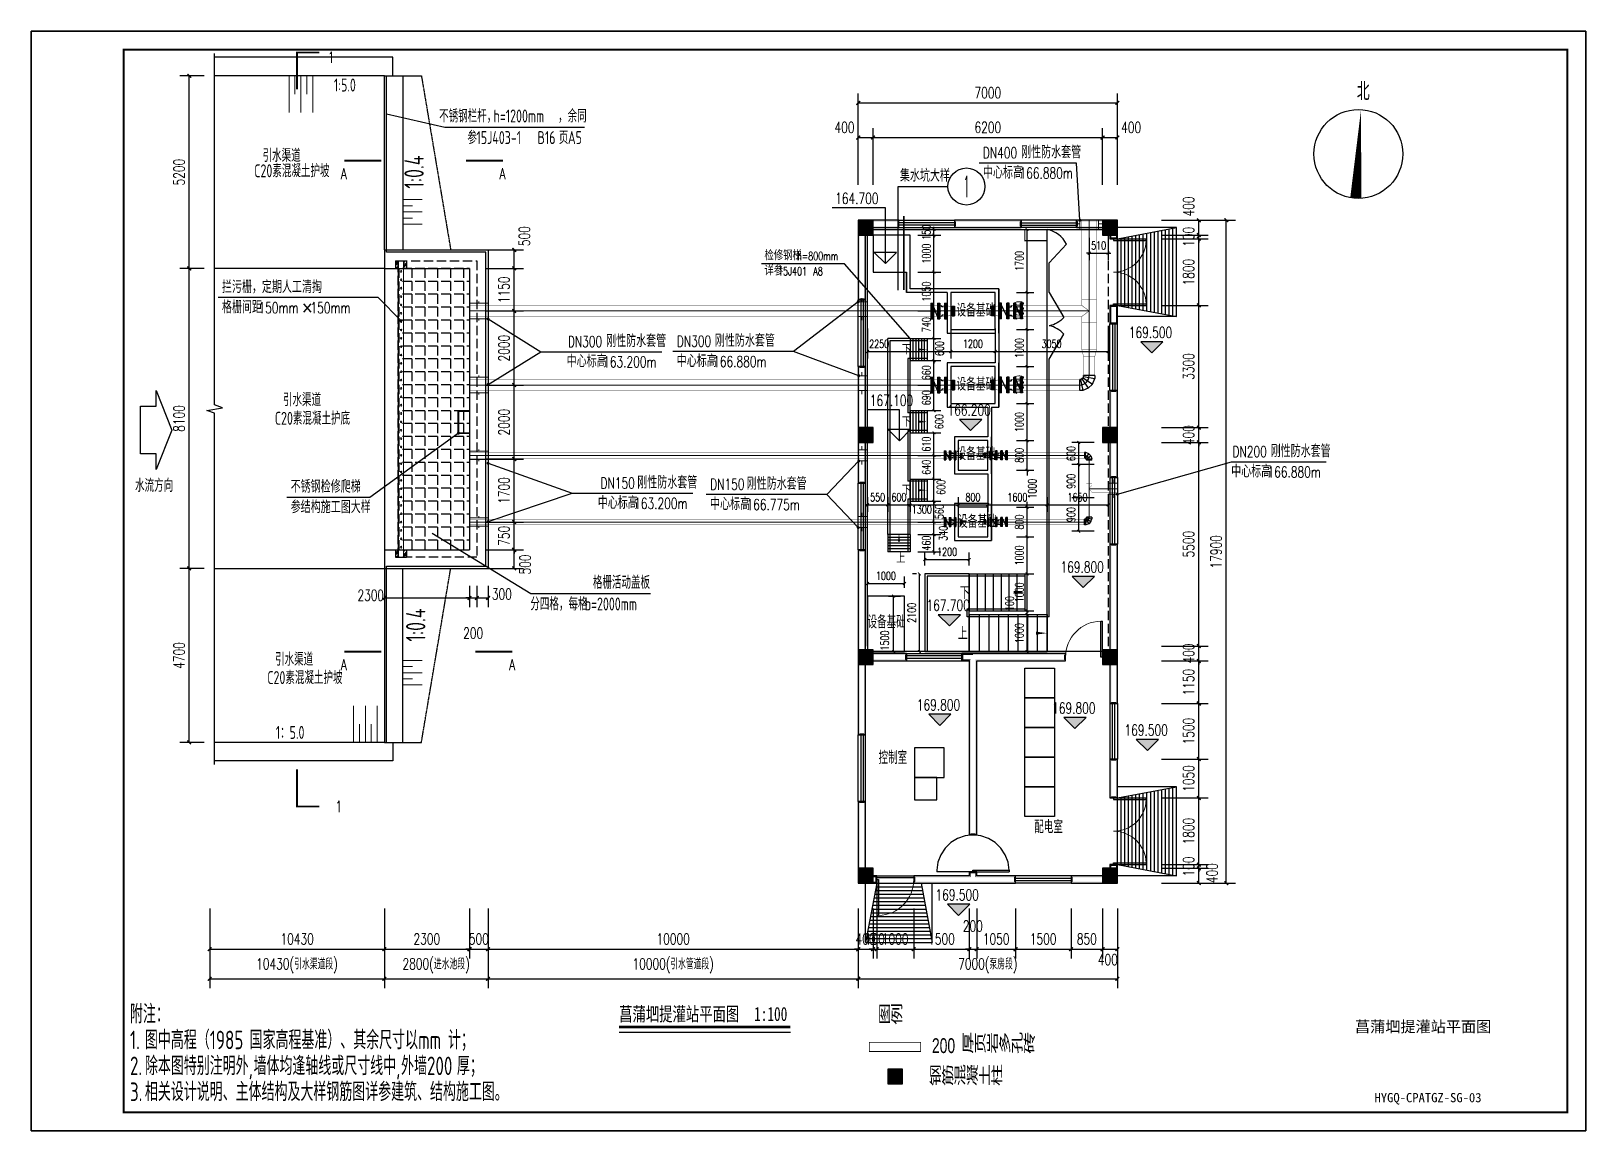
# Model space of a CAD drawing. Header units: millimetres. Extents: x -725 to 2274960, y -506 to 2980382.
# Drawn here: x 1991283 to 2033283, y 2656332 to 2686032 of the extents above; entities that cross this region are included whole.
import ezdxf
from ezdxf.enums import TextEntityAlignment as Align

# ---------------------------------------------------------------- set-up
doc = ezdxf.new("R2010")
doc.units = ezdxf.units.MM
doc.header["$LTSCALE"] = 1000
for name, pattern in [('ACAD_ISO04W100', [30.5, 24, -3, 0.5, -3]), ('CENTER2', [28.575, 19.05, -3.175, 3.175, -3.175]), ('DASH', [0.35, 0.25, -0.1]), ('DASHED', [0.75, 0.5, -0.25]), ('DASHED2', [0.375, 0.25, -0.125])]:
    doc.linetypes.add(name, pattern=pattern)
for name, color, linetype in [('1', 1, 'Continuous'), ('AXIS', 3, 'Continuous'), ('BZ', 7, 'Continuous'), ('COLUMN', 4, 'Continuous'), ('DIM_ELEV', 3, 'Continuous'), ('DIM_IDEN', 3, 'Continuous'), ('DIM_LEAD', 3, 'Continuous'), ('DIM_SYMB', 3, 'Continuous'), ('DOOR_FIRE', 3, 'Continuous'), ('DXPM', 4, 'Continuous'), ('PUB_DIM', 3, 'Continuous'), ('PUB_HATCH', 8, 'Continuous'), ('PUB_TITLE', 4, 'Continuous'), ('PUB_WALL', 9, 'Continuous'), ('STAIR', 2, 'Continuous'), ('WALL', 4, 'Continuous'), ('WINDOW', 3, 'Continuous'), ('YHG-墙框柱', 4, 'Continuous'), ('YHG_粗线', 6, 'Continuous'), ('YHJ_公填', 8, 'Continuous'), ('YHJ_剖面_梁板', 4, 'Continuous'), ('YHJ_引出、索引', 3, 'Continuous'), ('YHJ_文字_公文、说明', 7, 'Continuous'), ('YHJ_标高', 3, 'Continuous'), ('YHJ_立面_墙线中', 2, 'Continuous'), ('图框', 7, 'Continuous'), ('断面标高标注', 3, 'Continuous'), ('电缆沟', 7, 'Continuous'), ('线框', 2, 'Continuous'), ('细线', 4, 'Continuous'), ('轮廓线', 2, 'Continuous'), ('附属构件', 6, 'Continuous')]:
    doc.layers.add(name, color=color, linetype=linetype)
for name, color, linetype, lineweight in [('中轴', 20, 'ACAD_ISO04W100', 9), ('文字', 4, 'Continuous', 0), ('管', 1, 'Continuous', 30)]:
    doc.layers.add(name, color=color, linetype=linetype, lineweight=lineweight)
doc.styles.add('_TCH_DIM', font='SIMPLEX', dxfattribs={"bigfont": 'GBCBIG'})
doc.styles.add('_TCH_DIM_T3', font='SIMPLEX', dxfattribs={"width": 0.705882, "bigfont": 'GBCBIG'})
doc.styles.add('_TCH_LABEL', font='COMPLEX', dxfattribs={"bigfont": 'GBCBIG'})
doc.styles.add('biaotilan', font='', dxfattribs={"width": 0.7})
doc.styles.add('TSSD_Rein', font='tssdeng.shx', dxfattribs={"width": 0.7, "bigfont": 'hztxt.shx'})
doc.styles.add('tssdeng', font='tssdeng.shx', dxfattribs={"width": 0.7, "bigfont": 'hztxt.shx'})
doc.styles.add('YH_TEXT', font='@YH2', dxfattribs={"width": 0.7, "bigfont": '@YH1'})
doc.styles.add('设计文字', font='ecidi_romand.shx', dxfattribs={"width": 0.8, "height": 3.5, "bigfont": 'ecidi_hzfs.shx'})
doc.styles.get('biaotilan').set_extended_font_data('SimSun')
doc.dimstyles.new('_TCH_ARCH&&100', dxfattribs={"dimtxt": 297.5, "dimasz": 100, "dimexe": 250, "dimexo": 300, "dimgap": 126.25, "dimtad": 1, "dimdec": 0, "dimzin": 0, "dimdsep": 46, "dimtxsty": '_TCH_DIM_T3', "dimblk": 'ARCHTICK', "dimcen": 0.09, "dimclrt": 7, "dimazin": 2, "dimtfac": 1, "dimtdec": 0, "dimtix": 1, "dimtmove": 2, "dimatfit": 3, "dimfxl": 75, "dimtolj": 1, "dimtzin": 0, "dimarcsym": 0})
doc.dimstyles.new('_TCH_ARCH&&75', dxfattribs={"dimtxt": 223.125, "dimasz": 75, "dimexe": 187.5, "dimexo": 225, "dimgap": 94.6875, "dimtad": 1, "dimdec": 0, "dimzin": 0, "dimdsep": 46, "dimtxsty": '_TCH_DIM_T3', "dimblk": 'ARCHTICK', "dimcen": 0.09, "dimclrt": 7, "dimazin": 2, "dimtfac": 1, "dimtdec": 0, "dimtix": 1, "dimtmove": 2, "dimatfit": 3, "dimfxl": 75, "dimtolj": 1, "dimtzin": 0, "dimarcsym": 0})
doc.dimstyles.new('_TCH_ARCH_M_M&&100', dxfattribs={"dimtxt": 297.5, "dimasz": 100, "dimexe": 250, "dimexo": 300, "dimgap": 126.25, "dimtad": 1, "dimdec": 0, "dimzin": 0, "dimdsep": 46, "dimtxsty": '_TCH_DIM_T3', "dimblk": 'ARCHTICK', "dimcen": 0.09, "dimclrt": 7, "dimazin": 2, "dimtfac": 1, "dimtdec": 0, "dimtix": 1, "dimtmove": 2, "dimatfit": 3, "dimfxl": 75, "dimtolj": 1, "dimtzin": 0, "dimarcsym": 0})

msp = doc.modelspace()

# ---------------------------------------------------------------- texts
at = {"color": 3, "style": 'TSSD_Rein', "width": 0.7}
for s, p in [('1:5.0', (2000054.8635, 2684574.8911)), ('1：5.0', (1998666.9082, 2667092.8991))]:
    msp.add_text(s, height=350, dxfattribs=at).set_placement(p, align=Align.MIDDLE_RIGHT)
for s, p in [('引水渠道', (1997535.5489, 2682497.8528)), ('C20素混凝土护坡', (1997312.118, 2682085.3398)), ('引水渠道', (1998086.5577, 2675902.7061)), ('C20素混凝土护底', (1997867.7177, 2675401.4031)), ('引水渠道', (1997873.7707, 2668892.9026)), ('C20素混凝土护坡', (1997664.0083, 2668398.3314))]:
    msp.add_text(s, height=350, dxfattribs=at).set_placement(p)
for p in [(2001627.513, 2682673.6722), (2001673.0928, 2670441.816)]:
    msp.add_text('1:0.4', height=525, rotation=90, dxfattribs=at).set_placement(p, align=Align.MIDDLE_RIGHT)
at = {"layer": 'AXIS', "color": 7, "style": '_TCH_DIM'}
for s, height, p in [('北', 482.2695, (2027094.6133, 2684162.3747)), ('拦污栅，定期人工清掏', 337.58865, (1996439.3608, 2678957.5631)), ('格栅间距', 337.58865, (1996439.3608, 2678412.4567)), ('×', 337.5887, (1998582.3395, 2678412.4567)), ('刚性防水套管', 337.58865, (2006816.5137, 2677499.7851)), ('刚性防水套管', 337.58865, (2009754.8614, 2677507.0393)), ('中心标高', 337.58865, (2005749.8116, 2676950.9553)), ('中心标高', 337.58865, (2008724.8614, 2676958.2095)), ('刚性防水套管', 337.58865, (2007658.1162, 2673677.7532)), ('刚性防水套管', 337.58865, (2010613.9555, 2673644.4519)), ('中心标高', 337.58865, (2006591.4141, 2673128.9234)), ('中心标高', 337.58865, (2009623.9555, 2673095.6221))]:
    msp.add_text(s, height=height, dxfattribs=at).set_placement(p)
at = {"layer": 'AXIS', "color": 7, "style": '_TCH_DIM', "width": 0.705882}
for s, p in [('150mm', (1997422.3395, 2678412.4567)), ('150mm', (1998828.0842, 2678412.4567)), ('DN300', (2005786.5137, 2677499.7851)), ('DN300', (2008724.8614, 2677507.0393)), ('163.200m', (2006732.7903, 2676950.9553)), ('166.880m', (2009707.8402, 2676958.2095)), ('DN150', (2006668.1162, 2673677.7532)), ('DN150', (2009623.9555, 2673644.4519)), ('163.200m', (2007574.3928, 2673128.9234)), ('166.775m', (2010606.9342, 2673095.6221))]:
    msp.add_text(s, height=297.5, dxfattribs=at).set_placement(p)
at = {"layer": 'DIM_ELEV', "color": 7, "style": '_TCH_DIM', "width": 0.705882}
for s, p in [('164.700', (2013001.9289, 2681365.51)), ('169.500', (2020937.0741, 2677745.4598)), ('166.200', (2016042.0852, 2675650.2398)), ('169.800', (2019086.5117, 2671409.6655)), ('167.700', (2015472.5737, 2670377.9418)), ('169.800', (2015209.2544, 2667686.5911)), ('169.800', (2018861.9888, 2667599.5835)), ('169.500', (2020816.0208, 2667006.7132)), ('169.500', (2015717.9797, 2662555.9141))]:
    msp.add_text(s, height=297.5, dxfattribs=at).set_placement(p)
at = {"layer": 'DIM_IDEN', "color": 7, "style": '_TCH_DIM'}
msp.add_text('集水坑大样', height=337.58865, dxfattribs=at).set_placement((2014752.851, 2681966.5738))
at = {"layer": 'DIM_IDEN', "color": 7, "style": '_TCH_LABEL', "width": 0.555556}
msp.add_text('1', height=583.6837, dxfattribs=at).set_placement((2016479.8542, 2681543.6681), (2016618.8265, 2681543.6681), align=Align.FIT)
at = {"layer": 'DIM_LEAD', "color": 7}
for s, height, style, width, p in [('不锈钢栏杆，', 350, 'TSSD_Rein', 0.7, (2002305.7412, 2683565.0113)), ('h=1200mm', 350, 'TSSD_Rein', 0.7, (2003775.7412, 2683565.0113)), ('，余同', 350, 'TSSD_Rein', 0.7, (2005519.0104, 2683565.0113)), ('参', 350, 'TSSD_Rein', 0.7, (2003068.7878, 2682981.8495)), ('15J403-1', 350, 'TSSD_Rein', 0.7, (2003313.7878, 2682981.8495)), ('B16', 350, 'TSSD_Rein', 0.7, (2004963.7909, 2682981.8495)), ('页', 350, 'TSSD_Rein', 0.7, (2005538.5985, 2682981.8495)), ('A5', 350, 'TSSD_Rein', 0.7, (2005783.5985, 2682981.8495)), ('DN400', 297.5, '_TCH_DIM', 0.705882, (2016996.4772, 2682597.3643)), ('166.880m', 297.5, '_TCH_DIM', 0.705882, (2017979.4559, 2682048.5345)), ('DN200', 297.5, '_TCH_DIM', 0.705882, (2023737.5866, 2674525.8336)), ('166.880m', 297.5, '_TCH_DIM', 0.705882, (2024683.8632, 2673977.0038)), ('格栅活动盖板', 350, 'TSSD_Rein', 0.7, (2006458.9035, 2670970.2559)), ('分四格，每格', 350, 'TSSD_Rein', 0.7, (2004769.7984, 2670387.0941)), ('b=2000mm', 350, 'TSSD_Rein', 0.7, (2006239.7984, 2670387.0941))]:
    msp.add_text(s, height=height, dxfattribs=dict(at, style=style, width=width)).set_placement(p)
at = {"layer": 'DIM_LEAD', "color": 7, "style": '_TCH_DIM'}
for s, p in [('刚性防水套管', (2018026.4772, 2682597.3643)), ('中心标高', (2016996.4772, 2682048.5345)), ('刚性防水套管', (2024767.5866, 2674525.8336)), ('中心标高', (2023700.8845, 2673977.0038)), ('不锈钢检修爬梯', (1998295.9982, 2673566.4659)), ('参结构施工图大样', (1998295.9982, 2673013.9127))]:
    msp.add_text(s, height=337.58865, dxfattribs=at).set_placement(p)
at = {"layer": 'DIM_SYMB', "color": 7}
for s, height, style, width, p in [('1', 297.5, '_TCH_LABEL', 0.705882, (1999299.2928, 2685175.3786)), ('A', 297.5, '_TCH_LABEL', 0.705882, (1999651.6186, 2682032.3168)), ('A', 297.5, '_TCH_LABEL', 0.705882, (2003939.8822, 2682032.3168)), ('A', 297.5, '_TCH_LABEL', 0.705882, (1999651.6186, 2668774.584)), ('A', 297.5, '_TCH_LABEL', 0.705882, (2004196.4447, 2668774.584)), ('1', 297.5, '_TCH_LABEL', 0.705882, (1999506.9688, 2664943.6205)), ('菖蒲垇提灌站平面图', 377.63713, 'biaotilan', 0.7, (2007167.2764, 2659300.7423)), ('1:100', 377.63713, 'biaotilan', 0.7, (2010812.2131, 2659300.7423))]:
    msp.add_text(s, height=height, dxfattribs=dict(at, style=style, width=width)).set_placement(p)
at = {"layer": 'YHJ_引出、索引', "color": 7, "style": '_TCH_DIM'}
for s, height, p in [('检修钢梯', 253.19149, (2011092.185, 2679847.3128)), ('详参', 253.19149, (2011092.185, 2679435.6904)), ('下', 253.1915, (2014805.3249, 2677302.8986)), ('下', 253.1915, (2014805.3249, 2675352.8986)), ('下', 253.1915, (2014805.3249, 2673502.8986)), ('上', 253.1915, (2014648.3036, 2671669.4366)), ('下', 337.5887, (2016370.6278, 2670699.1286)), ('上', 337.5887, (2016312.9844, 2669599.1286))]:
    msp.add_text(s, height=height, dxfattribs=at).set_placement(p)
at = {"layer": 'YHJ_引出、索引', "color": 7, "style": '_TCH_DIM', "width": 0.705882}
for s, p in [('h=800mm', (2011971.919, 2679847.3128)), ('15J401', (2011460.802, 2679435.6904)), ('A8', (2012413.302, 2679435.6904))]:
    msp.add_text(s, height=223.125, dxfattribs=at).set_placement(p)
at = {"layer": 'YHJ_文字_公文、说明', "width": 0.7}
for s, height, style, p in [('附注：', 500, 'TSSD_Rein', (1993954.6888, 2659237.8591)), ('图例', 500, 'YH_TEXT', (2014167.7037, 2659218.3656)), ('1.', 500, 'TSSD_Rein', (1993954.6888, 2658537.8591)), ('图中高程（', 500, 'TSSD_Rein', (1994358.5349, 2658537.8591)), ('1985', 500, 'TSSD_Rein', (1996108.5349, 2658537.8591)), ('国家高程基准）、其余尺寸以', 500, 'TSSD_Rein', (1997185.458, 2658537.8591)), ('计；', 500, 'TSSD_Rein', (2002543.1503, 2658537.8591)), ('mm', 500, 'TSSD_Rein', (2001735.458, 2658537.8591)), ('200', 400, 'YH_TEXT', (2015618.7048, 2658434.2829)), ('厚页岩多孔砖', 500, 'YH_TEXT', (2016418.7048, 2658434.2829)), ('2.', 500, 'TSSD_Rein', (1993954.6888, 2657837.8591)), ('除本图特别注明外', 500, 'TSSD_Rein', (1994358.5349, 2657837.8591)), ('墙体均逢轴线或尺寸线中', 500, 'TSSD_Rein', (1997293.1503, 2657837.8591)), ('外墙', 500, 'TSSD_Rein', (2001277.7657, 2657837.8591)), ('200', 500, 'TSSD_Rein', (2001977.7657, 2657837.8591)), ('厚；', 500, 'TSSD_Rein', (2002785.458, 2657837.8591)), (',', 500, 'TSSD_Rein', (1997158.5349, 2657837.8591)), (',', 500, 'TSSD_Rein', (2001143.1503, 2657837.8591)), ('钢筋混凝土柱', 500, 'YH_TEXT', (2015540.6518, 2657563.7754)), ('3.', 500, 'TSSD_Rein', (1993954.6888, 2657137.8591)), ('相关设计说明、主体结构及大样钢筋图详参建筑、结构施工图。', 500, 'TSSD_Rein', (1994358.5349, 2657137.8591))]:
    msp.add_text(s, height=height, dxfattribs=dict(at, style=style)).set_placement(p)
at = {"layer": 'YHJ_标高', "color": 7, "style": '_TCH_DIM', "width": 0.705882}
msp.add_text('167.100', height=297.5, dxfattribs=at).set_placement((2013936.4951, 2675908.6087))
at = {"layer": '图框', "style": 'biaotilan'}
for s, height, p in [('菖蒲垇提灌站平面图', 300, (2027043.3645, 2658998.1177)), ('HYGQ-CPATGZ-SG-03', 250, (2027572.4077, 2657106.1704))]:
    msp.add_text(s, height=height, dxfattribs=at).set_placement(p)
at = {"layer": '断面标高标注', "color": 3, "lineweight": 13, "style": '设计文字', "width": 0.7}
msp.add_text('水流方向', height=350, dxfattribs=at).set_placement((1994090.6072, 2673588.4189))
at = {"layer": '电缆沟', "ltscale": 1.5, "style": 'tssdeng'}
for s, width, p in [('设备基础', 0.6, (2016279.4611, 2678320.4265)), ('设备基础', 0.6, (2016279.4611, 2676322.578)), ('设备基础', 0.6, (2016279.4611, 2674445.5969)), ('设备基础', 0.6, (2016321.985, 2672616.8288)), ('设备基础', 0.7, (2013879.4684, 2669901.8059)), ('控制室', 0.7, (2014175.8064, 2666238.9967)), ('配电室', 0.7, (2018382.094, 2664369.6224))]:
    msp.add_text(s, height=350, dxfattribs=dict(at, width=width)).set_placement(p)

# ---------------------------------------------------------------- blocks, each defined once
blk = doc.blocks.new('HAYJZ A3')
blk.add_lwpolyline([(4975, -403417), (46975, -403417), (46975, -433117), (4975, -433117), (4975, -403417)])
at = {"const_width": 50}
blk.add_lwpolyline([(7475, -403917), (46475, -403917), (46475, -432617), (7475, -432617), (7475, -403917)], dxfattribs=at)
at = {"layer": 'PUB_TITLE'}
blk.add_lwpolyline([(4975, -433117), (46975, -433117), (46975, -403417), (4975, -403417)], close=True, dxfattribs=at)
blk = doc.blocks.new('WT')
at = {"layer": '管', "color": 8, "lineweight": -2}
for p, q in [((-300, -81), (-300, 0)), ((-300, 0), (0, 0)), ((0, -21), (-300, -81)), ((-238, -229), (-300, -81)), ((16, -59), (-238, -229)), ((-125, -343), (-238, -229)), ((45, -89), (-125, -343)), ((-125, -343), (24, -405)), ((0, -21), (0, 0)), ((16, -59), (0, -21)), ((45, -89), (16, -59)), ((84, -105), (24, -405)), ((105, -405), (24, -405)), ((84, -105), (45, -89)), ((84, -105), (105, -105)), ((105, -405), (105, -105))]:
    blk.add_line(p, q, dxfattribs=at)
blk.add_arc((105, 0), 255, 180, 270, dxfattribs=at)
blk = doc.blocks.new('_FZH')
blk.add_lwpolyline([(-0.5, -0.5), (0.5, -0.5), (0.5, 0.5), (-0.5, 0.5)], close=True)
at = {"layer": 'PUB_HATCH'}
blk.add_solid([(-0.5, -0.5), (0.5, -0.5), (-0.5, 0.5), (0.5, 0.5)], dxfattribs=at)
blk = doc.blocks.new('_ArchTick')
at = {"color": 0, "linetype": 'ByBlock', "const_width": 0.4}
blk.add_lwpolyline([(-0.5, -0.5), (0.5, 0.5)], dxfattribs=at)
blk = doc.blocks.new('*D461')
at = {"layer": 'AXIS', "color": 0, "lineweight": -2, "transparency": 16777216}
for p, q in [((1996107, 2662337), (1996107, 2660189)), ((2000826, 2662337), (2000826, 2660189)), ((1996107, 2660439), (2000826, 2660439))]:
    blk.add_line(p, q, dxfattribs=at)
at = {"layer": 'Defpoints', "color": 0, "transparency": 16777216}
for p in [(1996107, 2662637), (2000826, 2662637), (2000826, 2660439)]:
    blk.add_point(p, dxfattribs=at)
at = {"layer": 'AXIS', "color": 0, "lineweight": -2, "transparency": 16777216, "xscale": 100, "yscale": 100, "zscale": 100, "rotation": 180}
blk.add_blockref('_ArchTick', (1996107, 2660439), dxfattribs=at)
at = {"layer": 'AXIS', "color": 0, "lineweight": -2, "transparency": 16777216, "xscale": 100, "yscale": 100, "zscale": 100}
blk.add_blockref('_ArchTick', (2000826, 2660439), dxfattribs=at)
at = {"layer": 'AXIS', "color": 7, "transparency": 16777216, "insert": (1998467, 2660792), "char_height": 297.5, "attachment_point": 5, "style": '_TCH_DIM_T3'}
blk.add_mtext('\\A1;10430(引水渠道段)', dxfattribs=at)
blk = doc.blocks.new('*D462')
at = {"layer": 'AXIS', "color": 0, "lineweight": -2, "transparency": 16777216}
for p, q in [((2000826, 2662337), (2000826, 2660189)), ((2003626, 2662337), (2003626, 2660189)), ((2000826, 2660439), (2003626, 2660439))]:
    blk.add_line(p, q, dxfattribs=at)
at = {"layer": 'Defpoints', "color": 0, "transparency": 16777216}
for p in [(2000826, 2662637), (2003626, 2662637), (2003626, 2660439)]:
    blk.add_point(p, dxfattribs=at)
at = {"layer": 'AXIS', "color": 0, "lineweight": -2, "transparency": 16777216, "xscale": 100, "yscale": 100, "zscale": 100, "rotation": 180}
blk.add_blockref('_ArchTick', (2000826, 2660439), dxfattribs=at)
at = {"layer": 'AXIS', "color": 0, "lineweight": -2, "transparency": 16777216, "xscale": 100, "yscale": 100, "zscale": 100}
blk.add_blockref('_ArchTick', (2003626, 2660439), dxfattribs=at)
at = {"layer": 'AXIS', "color": 7, "transparency": 16777216, "insert": (2002226, 2660792), "char_height": 297.5, "attachment_point": 5, "style": '_TCH_DIM_T3'}
blk.add_mtext('\\A1;2800(进水池段)', dxfattribs=at)
blk = doc.blocks.new('*D463')
at = {"layer": 'AXIS', "color": 0, "lineweight": -2, "transparency": 16777216}
for p, q in [((2003626, 2662337), (2003626, 2660189)), ((2013626, 2662337), (2013626, 2660189)), ((2003626, 2660439), (2013626, 2660439))]:
    blk.add_line(p, q, dxfattribs=at)
at = {"layer": 'Defpoints', "color": 0, "transparency": 16777216}
for p in [(2003626, 2662637), (2013626, 2662637), (2013626, 2660439)]:
    blk.add_point(p, dxfattribs=at)
at = {"layer": 'AXIS', "color": 0, "lineweight": -2, "transparency": 16777216, "xscale": 100, "yscale": 100, "zscale": 100, "rotation": 180}
blk.add_blockref('_ArchTick', (2003626, 2660439), dxfattribs=at)
at = {"layer": 'AXIS', "color": 0, "lineweight": -2, "transparency": 16777216, "xscale": 100, "yscale": 100, "zscale": 100}
blk.add_blockref('_ArchTick', (2013626, 2660439), dxfattribs=at)
at = {"layer": 'AXIS', "color": 7, "transparency": 16777216, "insert": (2008626, 2660792), "char_height": 297.5, "attachment_point": 5, "style": '_TCH_DIM_T3'}
blk.add_mtext('\\A1;10000(引水管道段)', dxfattribs=at)
blk = doc.blocks.new('*D464')
at = {"layer": 'AXIS', "color": 0, "lineweight": -2, "transparency": 16777216}
for p, q in [((2013626, 2662337), (2013626, 2660189)), ((2020626, 2662337), (2020626, 2660189)), ((2013626, 2660439), (2020626, 2660439))]:
    blk.add_line(p, q, dxfattribs=at)
at = {"layer": 'Defpoints', "color": 0, "transparency": 16777216}
for p in [(2013626, 2662637), (2020626, 2662637), (2020626, 2660439)]:
    blk.add_point(p, dxfattribs=at)
at = {"layer": 'AXIS', "color": 0, "lineweight": -2, "transparency": 16777216, "xscale": 100, "yscale": 100, "zscale": 100, "rotation": 180}
blk.add_blockref('_ArchTick', (2013626, 2660439), dxfattribs=at)
at = {"layer": 'AXIS', "color": 0, "lineweight": -2, "transparency": 16777216, "xscale": 100, "yscale": 100, "zscale": 100}
blk.add_blockref('_ArchTick', (2020626, 2660439), dxfattribs=at)
at = {"layer": 'AXIS', "color": 7, "transparency": 16777216, "insert": (2017126, 2660792), "char_height": 297.5, "attachment_point": 5, "style": '_TCH_DIM_T3'}
blk.add_mtext('\\A1;7000(泵房段)', dxfattribs=at)
blk = doc.blocks.new('*D465')
at = {"layer": 'AXIS', "color": 0, "lineweight": -2, "transparency": 16777216}
for p, q in [((1996107, 2662337), (1996107, 2660989)), ((2000826, 2662337), (2000826, 2660989)), ((1996107, 2661239), (2000826, 2661239))]:
    blk.add_line(p, q, dxfattribs=at)
at = {"layer": 'Defpoints', "color": 0, "transparency": 16777216}
for p in [(1996107, 2662637), (2000826, 2662637), (2000826, 2661239)]:
    blk.add_point(p, dxfattribs=at)
at = {"layer": 'AXIS', "color": 0, "lineweight": -2, "transparency": 16777216, "xscale": 100, "yscale": 100, "zscale": 100, "rotation": 180}
blk.add_blockref('_ArchTick', (1996107, 2661239), dxfattribs=at)
at = {"layer": 'AXIS', "color": 0, "lineweight": -2, "transparency": 16777216, "xscale": 100, "yscale": 100, "zscale": 100}
blk.add_blockref('_ArchTick', (2000826, 2661239), dxfattribs=at)
at = {"layer": 'AXIS', "color": 7, "transparency": 16777216, "insert": (1998467, 2661514), "char_height": 297.5, "attachment_point": 5, "style": '_TCH_DIM_T3'}
blk.add_mtext('\\A1;10430', dxfattribs=at)
blk = doc.blocks.new('*D466')
at = {"layer": 'AXIS', "color": 0, "lineweight": -2, "transparency": 16777216}
for p, q in [((2000826, 2662337), (2000826, 2660989)), ((2003126, 2662337), (2003126, 2660989)), ((2000826, 2661239), (2003126, 2661239))]:
    blk.add_line(p, q, dxfattribs=at)
at = {"layer": 'Defpoints', "color": 0, "transparency": 16777216}
for p in [(2000826, 2662637), (2003126, 2662637), (2003126, 2661239)]:
    blk.add_point(p, dxfattribs=at)
at = {"layer": 'AXIS', "color": 0, "lineweight": -2, "transparency": 16777216, "xscale": 100, "yscale": 100, "zscale": 100, "rotation": 180}
blk.add_blockref('_ArchTick', (2000826, 2661239), dxfattribs=at)
at = {"layer": 'AXIS', "color": 0, "lineweight": -2, "transparency": 16777216, "xscale": 100, "yscale": 100, "zscale": 100}
blk.add_blockref('_ArchTick', (2003126, 2661239), dxfattribs=at)
at = {"layer": 'AXIS', "color": 7, "transparency": 16777216, "insert": (2001976, 2661514), "char_height": 297.5, "attachment_point": 5, "style": '_TCH_DIM_T3'}
blk.add_mtext('\\A1;2300', dxfattribs=at)
blk = doc.blocks.new('*D467')
at = {"layer": 'AXIS', "color": 0, "lineweight": -2, "transparency": 16777216}
for p, q in [((2003126, 2662337), (2003126, 2660989)), ((2003626, 2662337), (2003626, 2660989)), ((2003126, 2661239), (2003026, 2661239)), ((2003126, 2661239), (2003626, 2661239)), ((2003626, 2661239), (2003726, 2661239))]:
    blk.add_line(p, q, dxfattribs=at)
at = {"layer": 'Defpoints', "color": 0, "transparency": 16777216}
for p in [(2003126, 2662637), (2003626, 2662637), (2003626, 2661239)]:
    blk.add_point(p, dxfattribs=at)
at = {"layer": 'AXIS', "color": 0, "lineweight": -2, "transparency": 16777216, "xscale": 100, "yscale": 100, "zscale": 100}
blk.add_blockref('_ArchTick', (2003126, 2661239), dxfattribs=at)
at = {"layer": 'AXIS', "color": 0, "lineweight": -2, "transparency": 16777216, "xscale": 100, "yscale": 100, "zscale": 100, "rotation": 180}
blk.add_blockref('_ArchTick', (2003626, 2661239), dxfattribs=at)
at = {"layer": 'AXIS', "color": 7, "transparency": 16777216, "insert": (2003376, 2661514), "char_height": 297.5, "attachment_point": 5, "style": '_TCH_DIM_T3'}
blk.add_mtext('\\A1;500', dxfattribs=at)
blk = doc.blocks.new('*D468')
at = {"layer": 'AXIS', "color": 0, "lineweight": -2, "transparency": 16777216}
for p, q in [((2003626, 2662337), (2003626, 2660989)), ((2013626, 2662337), (2013626, 2660989)), ((2003626, 2661239), (2013626, 2661239))]:
    blk.add_line(p, q, dxfattribs=at)
at = {"layer": 'Defpoints', "color": 0, "transparency": 16777216}
for p in [(2003626, 2662637), (2013626, 2662637), (2013626, 2661239)]:
    blk.add_point(p, dxfattribs=at)
at = {"layer": 'AXIS', "color": 0, "lineweight": -2, "transparency": 16777216, "xscale": 100, "yscale": 100, "zscale": 100, "rotation": 180}
blk.add_blockref('_ArchTick', (2003626, 2661239), dxfattribs=at)
at = {"layer": 'AXIS', "color": 0, "lineweight": -2, "transparency": 16777216, "xscale": 100, "yscale": 100, "zscale": 100}
blk.add_blockref('_ArchTick', (2013626, 2661239), dxfattribs=at)
at = {"layer": 'AXIS', "color": 7, "transparency": 16777216, "insert": (2008626, 2661514), "char_height": 297.5, "attachment_point": 5, "style": '_TCH_DIM_T3'}
blk.add_mtext('\\A1;10000', dxfattribs=at)
blk = doc.blocks.new('*D469')
at = {"layer": 'AXIS', "color": 0, "lineweight": -2, "transparency": 16777216}
for p, q in [((2013626, 2662337), (2013626, 2660989)), ((2014026, 2662337), (2014026, 2660989)), ((2013626, 2661239), (2013526, 2661239)), ((2013626, 2661239), (2014026, 2661239)), ((2014026, 2661239), (2014126, 2661239))]:
    blk.add_line(p, q, dxfattribs=at)
at = {"layer": 'Defpoints', "color": 0, "transparency": 16777216}
for p in [(2013626, 2662637), (2014026, 2662637), (2014026, 2661239)]:
    blk.add_point(p, dxfattribs=at)
at = {"layer": 'AXIS', "color": 0, "lineweight": -2, "transparency": 16777216, "xscale": 100, "yscale": 100, "zscale": 100}
blk.add_blockref('_ArchTick', (2013626, 2661239), dxfattribs=at)
at = {"layer": 'AXIS', "color": 0, "lineweight": -2, "transparency": 16777216, "xscale": 100, "yscale": 100, "zscale": 100, "rotation": 180}
blk.add_blockref('_ArchTick', (2014026, 2661239), dxfattribs=at)
at = {"layer": 'AXIS', "color": 7, "transparency": 16777216, "insert": (2013826, 2661514), "char_height": 297.5, "attachment_point": 5, "style": '_TCH_DIM_T3'}
blk.add_mtext('\\A1;400', dxfattribs=at)
blk = doc.blocks.new('*D470')
at = {"layer": 'AXIS', "color": 0, "lineweight": -2, "transparency": 16777216}
for p, q in [((2014026, 2662337), (2014026, 2660989)), ((2014126, 2662337), (2014126, 2660989)), ((2014026, 2661239), (2013926, 2661239)), ((2014026, 2661239), (2014126, 2661239)), ((2014126, 2661239), (2014226, 2661239))]:
    blk.add_line(p, q, dxfattribs=at)
at = {"layer": 'Defpoints', "color": 0, "transparency": 16777216}
for p in [(2014026, 2662637), (2014126, 2662637), (2014126, 2661239)]:
    blk.add_point(p, dxfattribs=at)
at = {"layer": 'AXIS', "color": 0, "lineweight": -2, "transparency": 16777216, "xscale": 100, "yscale": 100, "zscale": 100}
blk.add_blockref('_ArchTick', (2014026, 2661239), dxfattribs=at)
at = {"layer": 'AXIS', "color": 0, "lineweight": -2, "transparency": 16777216, "xscale": 100, "yscale": 100, "zscale": 100, "rotation": 180}
blk.add_blockref('_ArchTick', (2014126, 2661239), dxfattribs=at)
at = {"layer": 'AXIS', "color": 7, "transparency": 16777216, "insert": (2014076, 2661514), "char_height": 297.5, "attachment_point": 5, "style": '_TCH_DIM_T3'}
blk.add_mtext('\\A1;100', dxfattribs=at)
blk = doc.blocks.new('*D471')
at = {"layer": 'AXIS', "color": 0, "lineweight": -2, "transparency": 16777216}
for p, q in [((2014126, 2662337), (2014126, 2660989)), ((2015126, 2662337), (2015126, 2660989)), ((2014126, 2661239), (2015126, 2661239))]:
    blk.add_line(p, q, dxfattribs=at)
at = {"layer": 'Defpoints', "color": 0, "transparency": 16777216}
for p in [(2014126, 2662637), (2015126, 2662637), (2015126, 2661239)]:
    blk.add_point(p, dxfattribs=at)
at = {"layer": 'AXIS', "color": 0, "lineweight": -2, "transparency": 16777216, "xscale": 100, "yscale": 100, "zscale": 100, "rotation": 180}
blk.add_blockref('_ArchTick', (2014126, 2661239), dxfattribs=at)
at = {"layer": 'AXIS', "color": 0, "lineweight": -2, "transparency": 16777216, "xscale": 100, "yscale": 100, "zscale": 100}
blk.add_blockref('_ArchTick', (2015126, 2661239), dxfattribs=at)
at = {"layer": 'AXIS', "color": 7, "transparency": 16777216, "insert": (2014626, 2661514), "char_height": 297.5, "attachment_point": 5, "style": '_TCH_DIM_T3'}
blk.add_mtext('\\A1;1000', dxfattribs=at)
blk = doc.blocks.new('*D472')
at = {"layer": 'AXIS', "color": 0, "lineweight": -2, "transparency": 16777216}
for p, q in [((2015126, 2662337), (2015126, 2660989)), ((2016626, 2662337), (2016626, 2660989)), ((2015126, 2661239), (2016626, 2661239))]:
    blk.add_line(p, q, dxfattribs=at)
at = {"layer": 'Defpoints', "color": 0, "transparency": 16777216}
for p in [(2015126, 2662637), (2016626, 2662637), (2016626, 2661239)]:
    blk.add_point(p, dxfattribs=at)
at = {"layer": 'AXIS', "color": 0, "lineweight": -2, "transparency": 16777216, "xscale": 100, "yscale": 100, "zscale": 100, "rotation": 180}
blk.add_blockref('_ArchTick', (2015126, 2661239), dxfattribs=at)
at = {"layer": 'AXIS', "color": 0, "lineweight": -2, "transparency": 16777216, "xscale": 100, "yscale": 100, "zscale": 100}
blk.add_blockref('_ArchTick', (2016626, 2661239), dxfattribs=at)
at = {"layer": 'AXIS', "color": 7, "transparency": 16777216, "insert": (2015876, 2661514), "char_height": 297.5, "attachment_point": 5, "style": '_TCH_DIM_T3'}
blk.add_mtext('\\A1;1500', dxfattribs=at)
blk = doc.blocks.new('*D473')
at = {"layer": 'AXIS', "color": 0, "lineweight": -2, "transparency": 16777216}
for p, q in [((2016626, 2662337), (2016626, 2660989)), ((2016826, 2662337), (2016826, 2660989)), ((2016626, 2661239), (2016526, 2661239)), ((2016626, 2661239), (2016826, 2661239)), ((2016826, 2661239), (2016926, 2661239))]:
    blk.add_line(p, q, dxfattribs=at)
at = {"layer": 'Defpoints', "color": 0, "transparency": 16777216}
for p in [(2016626, 2662637), (2016826, 2662637), (2016826, 2661239)]:
    blk.add_point(p, dxfattribs=at)
at = {"layer": 'AXIS', "color": 0, "lineweight": -2, "transparency": 16777216, "xscale": 100, "yscale": 100, "zscale": 100}
blk.add_blockref('_ArchTick', (2016626, 2661239), dxfattribs=at)
at = {"layer": 'AXIS', "color": 0, "lineweight": -2, "transparency": 16777216, "xscale": 100, "yscale": 100, "zscale": 100, "rotation": 180}
blk.add_blockref('_ArchTick', (2016826, 2661239), dxfattribs=at)
at = {"layer": 'AXIS', "color": 7, "transparency": 16777216, "insert": (2016726, 2661864), "char_height": 297.5, "attachment_point": 5, "style": '_TCH_DIM_T3'}
blk.add_mtext('\\A1;200', dxfattribs=at)
blk = doc.blocks.new('*D474')
at = {"layer": 'AXIS', "color": 0, "lineweight": -2, "transparency": 16777216}
for p, q in [((2016826, 2662337), (2016826, 2660989)), ((2017876, 2662337), (2017876, 2660989)), ((2016826, 2661239), (2017876, 2661239))]:
    blk.add_line(p, q, dxfattribs=at)
at = {"layer": 'Defpoints', "color": 0, "transparency": 16777216}
for p in [(2016826, 2662637), (2017876, 2662637), (2017876, 2661239)]:
    blk.add_point(p, dxfattribs=at)
at = {"layer": 'AXIS', "color": 0, "lineweight": -2, "transparency": 16777216, "xscale": 100, "yscale": 100, "zscale": 100, "rotation": 180}
blk.add_blockref('_ArchTick', (2016826, 2661239), dxfattribs=at)
at = {"layer": 'AXIS', "color": 0, "lineweight": -2, "transparency": 16777216, "xscale": 100, "yscale": 100, "zscale": 100}
blk.add_blockref('_ArchTick', (2017876, 2661239), dxfattribs=at)
at = {"layer": 'AXIS', "color": 7, "transparency": 16777216, "insert": (2017351, 2661514), "char_height": 297.5, "attachment_point": 5, "style": '_TCH_DIM_T3'}
blk.add_mtext('\\A1;1050', dxfattribs=at)
blk = doc.blocks.new('*D475')
at = {"layer": 'AXIS', "color": 0, "lineweight": -2, "transparency": 16777216}
for p, q in [((2017876, 2662337), (2017876, 2660989)), ((2019376, 2662337), (2019376, 2660989)), ((2017876, 2661239), (2019376, 2661239))]:
    blk.add_line(p, q, dxfattribs=at)
at = {"layer": 'Defpoints', "color": 0, "transparency": 16777216}
for p in [(2017876, 2662637), (2019376, 2662637), (2019376, 2661239)]:
    blk.add_point(p, dxfattribs=at)
at = {"layer": 'AXIS', "color": 0, "lineweight": -2, "transparency": 16777216, "xscale": 100, "yscale": 100, "zscale": 100, "rotation": 180}
blk.add_blockref('_ArchTick', (2017876, 2661239), dxfattribs=at)
at = {"layer": 'AXIS', "color": 0, "lineweight": -2, "transparency": 16777216, "xscale": 100, "yscale": 100, "zscale": 100}
blk.add_blockref('_ArchTick', (2019376, 2661239), dxfattribs=at)
at = {"layer": 'AXIS', "color": 7, "transparency": 16777216, "insert": (2018626, 2661514), "char_height": 297.5, "attachment_point": 5, "style": '_TCH_DIM_T3'}
blk.add_mtext('\\A1;1500', dxfattribs=at)
blk = doc.blocks.new('*D476')
at = {"layer": 'AXIS', "color": 0, "lineweight": -2, "transparency": 16777216}
for p, q in [((2019376, 2662337), (2019376, 2660989)), ((2020226, 2662337), (2020226, 2660989)), ((2019376, 2661239), (2020226, 2661239))]:
    blk.add_line(p, q, dxfattribs=at)
at = {"layer": 'Defpoints', "color": 0, "transparency": 16777216}
for p in [(2019376, 2662637), (2020226, 2662637), (2020226, 2661239)]:
    blk.add_point(p, dxfattribs=at)
at = {"layer": 'AXIS', "color": 0, "lineweight": -2, "transparency": 16777216, "xscale": 100, "yscale": 100, "zscale": 100, "rotation": 180}
blk.add_blockref('_ArchTick', (2019376, 2661239), dxfattribs=at)
at = {"layer": 'AXIS', "color": 0, "lineweight": -2, "transparency": 16777216, "xscale": 100, "yscale": 100, "zscale": 100}
blk.add_blockref('_ArchTick', (2020226, 2661239), dxfattribs=at)
at = {"layer": 'AXIS', "color": 7, "transparency": 16777216, "insert": (2019801, 2661514), "char_height": 297.5, "attachment_point": 5, "style": '_TCH_DIM_T3'}
blk.add_mtext('\\A1;850', dxfattribs=at)
blk = doc.blocks.new('*D477')
at = {"layer": 'AXIS', "color": 0, "lineweight": -2, "transparency": 16777216}
for p, q in [((2020226, 2662337), (2020226, 2660989)), ((2020626, 2662337), (2020626, 2660989)), ((2020226, 2661239), (2020626, 2661239))]:
    blk.add_line(p, q, dxfattribs=at)
at = {"layer": 'Defpoints', "color": 0, "transparency": 16777216}
for p in [(2020226, 2662637), (2020626, 2662637), (2020626, 2661239)]:
    blk.add_point(p, dxfattribs=at)
at = {"layer": 'AXIS', "color": 0, "lineweight": -2, "transparency": 16777216, "xscale": 100, "yscale": 100, "zscale": 100, "rotation": 180}
blk.add_blockref('_ArchTick', (2020226, 2661239), dxfattribs=at)
at = {"layer": 'AXIS', "color": 0, "lineweight": -2, "transparency": 16777216, "xscale": 100, "yscale": 100, "zscale": 100}
blk.add_blockref('_ArchTick', (2020626, 2661239), dxfattribs=at)
at = {"layer": 'AXIS', "color": 7, "transparency": 16777216, "insert": (2020369, 2660956), "char_height": 297.5, "attachment_point": 5, "style": '_TCH_DIM_T3'}
blk.add_mtext('\\A1;400', dxfattribs=at)
blk = doc.blocks.new('*D478')
at = {"layer": 'Defpoints', "color": 0, "transparency": 16777216}
for p in [(2017676, 2680674), (2018186, 2680674), (2017676, 2678974)]:
    blk.add_point(p, dxfattribs=at)
at = {"layer": 'PUB_DIM', "color": 0, "lineweight": -2, "transparency": 16777216}
for p, q in [((2017901, 2680674), (2018374, 2680674)), ((2018186, 2678974), (2018186, 2680674)), ((2017901, 2678974), (2018374, 2678974))]:
    blk.add_line(p, q, dxfattribs=at)
at = {"layer": 'PUB_DIM', "color": 0, "lineweight": -2, "transparency": 16777216, "xscale": 75, "yscale": 75, "zscale": 75}
for p, rotation in [((2018186, 2680674), 90), ((2018186, 2678974), 270)]:
    blk.add_blockref('_ArchTick', p, dxfattribs=dict(at, rotation=rotation))
at = {"layer": 'PUB_DIM', "color": 7, "transparency": 16777216, "insert": (2017980, 2679824), "char_height": 223.1, "attachment_point": 5, "rotation": 90, "style": '_TCH_DIM_T3'}
blk.add_mtext('\\A1;1700', dxfattribs=at)
blk = doc.blocks.new('*D479')
at = {"layer": 'Defpoints', "color": 0, "transparency": 16777216}
for p in [(2017676, 2678974), (2018186, 2678974), (2017676, 2677974)]:
    blk.add_point(p, dxfattribs=at)
at = {"layer": 'PUB_DIM', "color": 0, "lineweight": -2, "transparency": 16777216}
for p, q in [((2017901, 2678974), (2018374, 2678974)), ((2018186, 2677974), (2018186, 2678974)), ((2017901, 2677974), (2018374, 2677974))]:
    blk.add_line(p, q, dxfattribs=at)
at = {"layer": 'PUB_DIM', "color": 0, "lineweight": -2, "transparency": 16777216, "xscale": 75, "yscale": 75, "zscale": 75}
for p, rotation in [((2018186, 2678974), 90), ((2018186, 2677974), 270)]:
    blk.add_blockref('_ArchTick', p, dxfattribs=dict(at, rotation=rotation))
at = {"layer": 'PUB_DIM', "color": 7, "transparency": 16777216, "insert": (2017980, 2678474), "char_height": 223.1, "attachment_point": 5, "rotation": 90, "style": '_TCH_DIM_T3'}
blk.add_mtext('\\A1;1000', dxfattribs=at)
blk = doc.blocks.new('*D480')
at = {"layer": 'Defpoints', "color": 0, "transparency": 16777216}
for p in [(2017676, 2677974), (2018186, 2677974), (2017676, 2676974)]:
    blk.add_point(p, dxfattribs=at)
at = {"layer": 'PUB_DIM', "color": 0, "lineweight": -2, "transparency": 16777216}
for p, q in [((2017901, 2677974), (2018374, 2677974)), ((2018186, 2676974), (2018186, 2677974)), ((2017901, 2676974), (2018374, 2676974))]:
    blk.add_line(p, q, dxfattribs=at)
at = {"layer": 'PUB_DIM', "color": 0, "lineweight": -2, "transparency": 16777216, "xscale": 75, "yscale": 75, "zscale": 75}
for p, rotation in [((2018186, 2677974), 90), ((2018186, 2676974), 270)]:
    blk.add_blockref('_ArchTick', p, dxfattribs=dict(at, rotation=rotation))
at = {"layer": 'PUB_DIM', "color": 7, "transparency": 16777216, "insert": (2017980, 2677474), "char_height": 223.1, "attachment_point": 5, "rotation": 90, "style": '_TCH_DIM_T3'}
blk.add_mtext('\\A1;1000', dxfattribs=at)
blk = doc.blocks.new('*D481')
at = {"layer": 'Defpoints', "color": 0, "transparency": 16777216}
for p in [(2017676, 2676974), (2018186, 2676974), (2017676, 2675974)]:
    blk.add_point(p, dxfattribs=at)
at = {"layer": 'PUB_DIM', "color": 0, "lineweight": -2, "transparency": 16777216}
for p, q in [((2017901, 2676974), (2018374, 2676974)), ((2018186, 2675974), (2018186, 2676974)), ((2017901, 2675974), (2018374, 2675974))]:
    blk.add_line(p, q, dxfattribs=at)
at = {"layer": 'PUB_DIM', "color": 0, "lineweight": -2, "transparency": 16777216, "xscale": 75, "yscale": 75, "zscale": 75}
for p, rotation in [((2018186, 2676974), 90), ((2018186, 2675974), 270)]:
    blk.add_blockref('_ArchTick', p, dxfattribs=dict(at, rotation=rotation))
at = {"layer": 'PUB_DIM', "color": 7, "transparency": 16777216, "insert": (2017980, 2676474), "char_height": 223.1, "attachment_point": 5, "rotation": 90, "style": '_TCH_DIM_T3'}
blk.add_mtext('\\A1;1000', dxfattribs=at)
blk = doc.blocks.new('*D482')
at = {"layer": 'Defpoints', "color": 0, "transparency": 16777216}
for p in [(2017676, 2675974), (2018186, 2675974), (2017676, 2674974)]:
    blk.add_point(p, dxfattribs=at)
at = {"layer": 'PUB_DIM', "color": 0, "lineweight": -2, "transparency": 16777216}
for p, q in [((2017901, 2675974), (2018374, 2675974)), ((2018186, 2674974), (2018186, 2675974)), ((2017901, 2674974), (2018374, 2674974))]:
    blk.add_line(p, q, dxfattribs=at)
at = {"layer": 'PUB_DIM', "color": 0, "lineweight": -2, "transparency": 16777216, "xscale": 75, "yscale": 75, "zscale": 75}
for p, rotation in [((2018186, 2675974), 90), ((2018186, 2674974), 270)]:
    blk.add_blockref('_ArchTick', p, dxfattribs=dict(at, rotation=rotation))
at = {"layer": 'PUB_DIM', "color": 7, "transparency": 16777216, "insert": (2017980, 2675474), "char_height": 223.1, "attachment_point": 5, "rotation": 90, "style": '_TCH_DIM_T3'}
blk.add_mtext('\\A1;1000', dxfattribs=at)
blk = doc.blocks.new('*D483')
at = {"layer": 'Defpoints', "color": 0, "transparency": 16777216}
for p in [(2017676, 2674974), (2018186, 2674974), (2017676, 2674174)]:
    blk.add_point(p, dxfattribs=at)
at = {"layer": 'PUB_DIM', "color": 0, "lineweight": -2, "transparency": 16777216}
for p, q in [((2017901, 2674974), (2018374, 2674974)), ((2018186, 2674174), (2018186, 2674974)), ((2017901, 2674174), (2018374, 2674174))]:
    blk.add_line(p, q, dxfattribs=at)
at = {"layer": 'PUB_DIM', "color": 0, "lineweight": -2, "transparency": 16777216, "xscale": 75, "yscale": 75, "zscale": 75}
for p, rotation in [((2018186, 2674974), 90), ((2018186, 2674174), 270)]:
    blk.add_blockref('_ArchTick', p, dxfattribs=dict(at, rotation=rotation))
at = {"layer": 'PUB_DIM', "color": 7, "transparency": 16777216, "insert": (2017980, 2674574), "char_height": 223.1, "attachment_point": 5, "rotation": 90, "style": '_TCH_DIM_T3'}
blk.add_mtext('\\A1;800', dxfattribs=at)
blk = doc.blocks.new('*D484')
at = {"layer": 'Defpoints', "color": 0, "transparency": 16777216}
for p in [(2017676, 2674174), (2018186, 2674174), (2017676, 2673174)]:
    blk.add_point(p, dxfattribs=at)
at = {"layer": 'PUB_DIM', "color": 0, "lineweight": -2, "transparency": 16777216}
for p, q in [((2017901, 2674174), (2018374, 2674174)), ((2018186, 2674174), (2018186, 2674031)), ((2018186, 2673174), (2018186, 2673317)), ((2017901, 2673174), (2018374, 2673174))]:
    blk.add_line(p, q, dxfattribs=at)
at = {"layer": 'PUB_DIM', "color": 0, "lineweight": -2, "transparency": 16777216, "xscale": 75, "yscale": 75, "zscale": 75}
for p, rotation in [((2018186, 2674174), 90), ((2018186, 2673174), 270)]:
    blk.add_blockref('_ArchTick', p, dxfattribs=dict(at, rotation=rotation))
at = {"layer": 'PUB_DIM', "color": 7, "transparency": 16777216, "insert": (2018326, 2673674), "char_height": 223.1, "attachment_point": 5, "rotation": 90, "style": '_TCH_DIM_T3'}
blk.add_mtext('\\A1;1000', dxfattribs=at)
blk = doc.blocks.new('*D485')
at = {"layer": 'Defpoints', "color": 0, "transparency": 16777216}
for p in [(2017676, 2673174), (2018186, 2673174), (2017676, 2672374)]:
    blk.add_point(p, dxfattribs=at)
at = {"layer": 'PUB_DIM', "color": 0, "lineweight": -2, "transparency": 16777216}
for p, q in [((2017901, 2673174), (2018374, 2673174)), ((2018186, 2672374), (2018186, 2673174)), ((2017901, 2672374), (2018374, 2672374))]:
    blk.add_line(p, q, dxfattribs=at)
at = {"layer": 'PUB_DIM', "color": 0, "lineweight": -2, "transparency": 16777216, "xscale": 75, "yscale": 75, "zscale": 75}
for p, rotation in [((2018186, 2673174), 90), ((2018186, 2672374), 270)]:
    blk.add_blockref('_ArchTick', p, dxfattribs=dict(at, rotation=rotation))
at = {"layer": 'PUB_DIM', "color": 7, "transparency": 16777216, "insert": (2017980, 2672774), "char_height": 223.1, "attachment_point": 5, "rotation": 90, "style": '_TCH_DIM_T3'}
blk.add_mtext('\\A1;800', dxfattribs=at)
blk = doc.blocks.new('*D486')
at = {"layer": 'Defpoints', "color": 0, "transparency": 16777216}
for p in [(2017676, 2672374), (2018186, 2672374), (2017676, 2671374)]:
    blk.add_point(p, dxfattribs=at)
at = {"layer": 'PUB_DIM', "color": 0, "lineweight": -2, "transparency": 16777216}
for p, q in [((2017901, 2672374), (2018374, 2672374)), ((2018186, 2671374), (2018186, 2672374)), ((2017901, 2671374), (2018374, 2671374))]:
    blk.add_line(p, q, dxfattribs=at)
at = {"layer": 'PUB_DIM', "color": 0, "lineweight": -2, "transparency": 16777216, "xscale": 75, "yscale": 75, "zscale": 75}
for p, rotation in [((2018186, 2672374), 90), ((2018186, 2671374), 270)]:
    blk.add_blockref('_ArchTick', p, dxfattribs=dict(at, rotation=rotation))
at = {"layer": 'PUB_DIM', "color": 7, "transparency": 16777216, "insert": (2017980, 2671874), "char_height": 223.1, "attachment_point": 5, "rotation": 90, "style": '_TCH_DIM_T3'}
blk.add_mtext('\\A1;1000', dxfattribs=at)
blk = doc.blocks.new('*D487')
at = {"layer": 'Defpoints', "color": 0, "transparency": 16777216}
for p in [(2017676, 2671374), (2018186, 2671374), (2017676, 2670374)]:
    blk.add_point(p, dxfattribs=at)
at = {"layer": 'PUB_DIM', "color": 0, "lineweight": -2, "transparency": 16777216}
for p, q in [((2017901, 2671374), (2018374, 2671374)), ((2018186, 2670374), (2018186, 2671374)), ((2017901, 2670374), (2018374, 2670374))]:
    blk.add_line(p, q, dxfattribs=at)
at = {"layer": 'PUB_DIM', "color": 0, "lineweight": -2, "transparency": 16777216, "xscale": 75, "yscale": 75, "zscale": 75}
for p, rotation in [((2018186, 2671374), 90), ((2018186, 2670374), 270)]:
    blk.add_blockref('_ArchTick', p, dxfattribs=dict(at, rotation=rotation))
at = {"layer": 'PUB_DIM', "color": 7, "transparency": 16777216, "insert": (2017980, 2670874), "char_height": 223.1, "attachment_point": 5, "rotation": 90, "style": '_TCH_DIM_T3'}
blk.add_mtext('\\A1;1000', dxfattribs=at)
blk = doc.blocks.new('*D488')
at = {"layer": 'Defpoints', "color": 0, "transparency": 16777216}
for p in [(2017676, 2670374), (2018186, 2670374), (2017676, 2670274)]:
    blk.add_point(p, dxfattribs=at)
at = {"layer": 'PUB_DIM', "color": 0, "lineweight": -2, "transparency": 16777216}
for p, q in [((2017901, 2670374), (2018374, 2670374)), ((2018186, 2670374), (2018186, 2670449)), ((2018186, 2670274), (2018186, 2670374)), ((2017901, 2670274), (2018374, 2670274)), ((2018186, 2670274), (2018186, 2670199))]:
    blk.add_line(p, q, dxfattribs=at)
at = {"layer": 'PUB_DIM', "color": 0, "lineweight": -2, "transparency": 16777216, "xscale": 75, "yscale": 75, "zscale": 75}
for p, rotation in [((2018186, 2670374), 270), ((2018186, 2670274), 90)]:
    blk.add_blockref('_ArchTick', p, dxfattribs=dict(at, rotation=rotation))
at = {"layer": 'PUB_DIM', "color": 7, "transparency": 16777216, "insert": (2017718, 2670574), "char_height": 223.1, "attachment_point": 5, "rotation": 90, "style": '_TCH_DIM_T3'}
blk.add_mtext('\\A1;100', dxfattribs=at)
blk = doc.blocks.new('*D489')
at = {"layer": 'Defpoints', "color": 0, "transparency": 16777216}
for p in [(2017676, 2670274), (2018186, 2670274), (2017676, 2669274)]:
    blk.add_point(p, dxfattribs=at)
at = {"layer": 'PUB_DIM', "color": 0, "lineweight": -2, "transparency": 16777216}
for p, q in [((2017901, 2670274), (2018374, 2670274)), ((2018186, 2669274), (2018186, 2670274)), ((2017901, 2669274), (2018374, 2669274))]:
    blk.add_line(p, q, dxfattribs=at)
at = {"layer": 'PUB_DIM', "color": 0, "lineweight": -2, "transparency": 16777216, "xscale": 75, "yscale": 75, "zscale": 75}
for p, rotation in [((2018186, 2670274), 90), ((2018186, 2669274), 270)]:
    blk.add_blockref('_ArchTick', p, dxfattribs=dict(at, rotation=rotation))
at = {"layer": 'PUB_DIM', "color": 7, "transparency": 16777216, "insert": (2017980, 2669774), "char_height": 223.1, "attachment_point": 5, "rotation": 90, "style": '_TCH_DIM_T3'}
blk.add_mtext('\\A1;1000', dxfattribs=at)
blk = doc.blocks.new('*D490')
at = {"layer": 'Defpoints', "color": 0, "transparency": 16777216}
for p in [(2014222, 2670774), (2014583, 2670774), (2014222, 2669274)]:
    blk.add_point(p, dxfattribs=at)
at = {"layer": 'PUB_DIM', "color": 0, "lineweight": -2, "transparency": 16777216}
for p, q in [((2014447, 2670774), (2014770, 2670774)), ((2014583, 2669274), (2014583, 2670774)), ((2014447, 2669274), (2014770, 2669274))]:
    blk.add_line(p, q, dxfattribs=at)
at = {"layer": 'PUB_DIM', "color": 0, "lineweight": -2, "transparency": 16777216, "xscale": 75, "yscale": 75, "zscale": 75}
for p, rotation in [((2014583, 2670774), 90), ((2014583, 2669274), 270)]:
    blk.add_blockref('_ArchTick', p, dxfattribs=dict(at, rotation=rotation))
at = {"layer": 'PUB_DIM', "color": 7, "transparency": 16777216, "insert": (2014344, 2669575), "char_height": 223.1, "attachment_point": 5, "rotation": 90, "style": '_TCH_DIM_T3'}
blk.add_mtext('\\A1;1500', dxfattribs=at)
blk = doc.blocks.new('*D491')
at = {"layer": 'Defpoints', "color": 0, "transparency": 16777216}
for p in [(2014876, 2671114), (2013876, 2670774), (2014876, 2670774)]:
    blk.add_point(p, dxfattribs=at)
at = {"layer": 'PUB_DIM', "color": 0, "lineweight": -2, "transparency": 16777216}
for p, q in [((2013876, 2670999), (2013876, 2671302)), ((2014876, 2670999), (2014876, 2671302)), ((2013876, 2671114), (2014876, 2671114))]:
    blk.add_line(p, q, dxfattribs=at)
at = {"layer": 'PUB_DIM', "color": 0, "lineweight": -2, "transparency": 16777216, "xscale": 75, "yscale": 75, "zscale": 75, "rotation": 180}
blk.add_blockref('_ArchTick', (2013876, 2671114), dxfattribs=at)
at = {"layer": 'PUB_DIM', "color": 0, "lineweight": -2, "transparency": 16777216, "xscale": 75, "yscale": 75, "zscale": 75}
blk.add_blockref('_ArchTick', (2014876, 2671114), dxfattribs=at)
at = {"layer": 'PUB_DIM', "color": 7, "transparency": 16777216, "insert": (2014376, 2671321), "char_height": 223.1, "attachment_point": 5, "style": '_TCH_DIM_T3'}
blk.add_mtext('\\A1;1000', dxfattribs=at)
blk = doc.blocks.new('*D492')
at = {"layer": 'Defpoints', "color": 0, "transparency": 16777216}
for p in [(2015008, 2672434), (2015673, 2672434), (2015008, 2671974)]:
    blk.add_point(p, dxfattribs=at)
at = {"layer": 'YHJ_引出、索引', "color": 0, "lineweight": -2, "transparency": 16777216}
for p, q in [((2015673, 2672434), (2015673, 2672509)), ((2015233, 2672434), (2015861, 2672434)), ((2015673, 2671974), (2015673, 2672434)), ((2015233, 2671974), (2015861, 2671974)), ((2015673, 2671974), (2015673, 2671899))]:
    blk.add_line(p, q, dxfattribs=at)
at = {"layer": 'YHJ_引出、索引', "color": 0, "lineweight": -2, "transparency": 16777216, "xscale": 75, "yscale": 75, "zscale": 75}
for p, rotation in [((2015673, 2672434), 270), ((2015673, 2671974), 90)]:
    blk.add_blockref('_ArchTick', p, dxfattribs=dict(at, rotation=rotation))
at = {"layer": 'YHJ_引出、索引', "color": 7, "transparency": 16777216, "insert": (2015467, 2672204), "char_height": 223.1, "attachment_point": 5, "rotation": 90, "style": '_TCH_DIM_T3'}
blk.add_mtext('\\A1;460', dxfattribs=at)
blk = doc.blocks.new('*D493')
at = {"layer": 'Defpoints', "color": 0, "transparency": 16777216}
for p in [(2015008, 2672774), (2015673, 2672774), (2015008, 2672434)]:
    blk.add_point(p, dxfattribs=at)
at = {"layer": 'YHJ_引出、索引', "color": 0, "lineweight": -2, "transparency": 16777216}
for p, q in [((2015233, 2672774), (2015861, 2672774)), ((2015673, 2672434), (2015673, 2672774)), ((2015233, 2672434), (2015861, 2672434))]:
    blk.add_line(p, q, dxfattribs=at)
at = {"layer": 'YHJ_引出、索引', "color": 0, "lineweight": -2, "transparency": 16777216, "xscale": 75, "yscale": 75, "zscale": 75}
for p, rotation in [((2015673, 2672774), 90), ((2015673, 2672434), 270)]:
    blk.add_blockref('_ArchTick', p, dxfattribs=dict(at, rotation=rotation))
at = {"layer": 'YHJ_引出、索引', "color": 7, "transparency": 16777216, "insert": (2015923, 2672471), "char_height": 223.1, "attachment_point": 5, "rotation": 90, "style": '_TCH_DIM_T3'}
blk.add_mtext('\\A1;340', dxfattribs=at)
blk = doc.blocks.new('*D494')
at = {"layer": 'Defpoints', "color": 0, "transparency": 16777216}
for p in [(2015008, 2673334), (2015673, 2673334), (2015008, 2672774)]:
    blk.add_point(p, dxfattribs=at)
at = {"layer": 'YHJ_引出、索引', "color": 0, "lineweight": -2, "transparency": 16777216}
for p, q in [((2015233, 2673334), (2015861, 2673334)), ((2015673, 2672774), (2015673, 2673334)), ((2015233, 2672774), (2015861, 2672774))]:
    blk.add_line(p, q, dxfattribs=at)
at = {"layer": 'YHJ_引出、索引', "color": 0, "lineweight": -2, "transparency": 16777216, "xscale": 75, "yscale": 75, "zscale": 75}
for p, rotation in [((2015673, 2673334), 90), ((2015673, 2672774), 270)]:
    blk.add_blockref('_ArchTick', p, dxfattribs=dict(at, rotation=rotation))
at = {"layer": 'YHJ_引出、索引', "color": 7, "transparency": 16777216, "insert": (2015819, 2673054), "char_height": 223.1, "attachment_point": 5, "rotation": 90, "style": '_TCH_DIM_T3'}
blk.add_mtext('\\A1;560', dxfattribs=at)
blk = doc.blocks.new('*D495')
at = {"layer": 'Defpoints', "color": 0, "transparency": 16777216}
for p in [(2015008, 2673934), (2015673, 2673934), (2015008, 2673334)]:
    blk.add_point(p, dxfattribs=at)
at = {"layer": 'YHJ_引出、索引', "color": 0, "lineweight": -2, "transparency": 16777216}
for p, q in [((2015233, 2673934), (2015861, 2673934)), ((2015673, 2673934), (2015673, 2674009)), ((2015673, 2673334), (2015673, 2673934)), ((2015233, 2673334), (2015861, 2673334)), ((2015673, 2673334), (2015673, 2673259))]:
    blk.add_line(p, q, dxfattribs=at)
at = {"layer": 'YHJ_引出、索引', "color": 0, "lineweight": -2, "transparency": 16777216, "xscale": 75, "yscale": 75, "zscale": 75}
for p, rotation in [((2015673, 2673934), 270), ((2015673, 2673334), 90)]:
    blk.add_blockref('_ArchTick', p, dxfattribs=dict(at, rotation=rotation))
at = {"layer": 'YHJ_引出、索引', "color": 7, "transparency": 16777216, "insert": (2015863, 2673713), "char_height": 223.1, "attachment_point": 5, "rotation": 90, "style": '_TCH_DIM_T3'}
blk.add_mtext('\\A1;600', dxfattribs=at)
blk = doc.blocks.new('*D496')
at = {"layer": 'Defpoints', "color": 0, "transparency": 16777216}
for p in [(2015008, 2674574), (2015673, 2674574), (2015008, 2673934)]:
    blk.add_point(p, dxfattribs=at)
at = {"layer": 'YHJ_引出、索引', "color": 0, "lineweight": -2, "transparency": 16777216}
for p, q in [((2015233, 2674574), (2015861, 2674574)), ((2015673, 2673934), (2015673, 2674574)), ((2015233, 2673934), (2015861, 2673934))]:
    blk.add_line(p, q, dxfattribs=at)
at = {"layer": 'YHJ_引出、索引', "color": 0, "lineweight": -2, "transparency": 16777216, "xscale": 75, "yscale": 75, "zscale": 75}
for p, rotation in [((2015673, 2674574), 90), ((2015673, 2673934), 270)]:
    blk.add_blockref('_ArchTick', p, dxfattribs=dict(at, rotation=rotation))
at = {"layer": 'YHJ_引出、索引', "color": 7, "transparency": 16777216, "insert": (2015467, 2674254), "char_height": 223.1, "attachment_point": 5, "rotation": 90, "style": '_TCH_DIM_T3'}
blk.add_mtext('\\A1;640', dxfattribs=at)
blk = doc.blocks.new('*D497')
at = {"layer": 'Defpoints', "color": 0, "transparency": 16777216}
for p in [(2015008, 2675184), (2015673, 2675184), (2015008, 2674574)]:
    blk.add_point(p, dxfattribs=at)
at = {"layer": 'YHJ_引出、索引', "color": 0, "lineweight": -2, "transparency": 16777216}
for p, q in [((2015233, 2675184), (2015861, 2675184)), ((2015673, 2674574), (2015673, 2675184)), ((2015233, 2674574), (2015861, 2674574))]:
    blk.add_line(p, q, dxfattribs=at)
at = {"layer": 'YHJ_引出、索引', "color": 0, "lineweight": -2, "transparency": 16777216, "xscale": 75, "yscale": 75, "zscale": 75}
for p, rotation in [((2015673, 2675184), 90), ((2015673, 2674574), 270)]:
    blk.add_blockref('_ArchTick', p, dxfattribs=dict(at, rotation=rotation))
at = {"layer": 'YHJ_引出、索引', "color": 7, "transparency": 16777216, "insert": (2015467, 2674879), "char_height": 223.1, "attachment_point": 5, "rotation": 90, "style": '_TCH_DIM_T3'}
blk.add_mtext('\\A1;610', dxfattribs=at)
blk = doc.blocks.new('*D498')
at = {"layer": 'Defpoints', "color": 0, "transparency": 16777216}
for p in [(2015008, 2675784), (2015673, 2675784), (2015008, 2675184)]:
    blk.add_point(p, dxfattribs=at)
at = {"layer": 'YHJ_引出、索引', "color": 0, "lineweight": -2, "transparency": 16777216}
for p, q in [((2015233, 2675784), (2015861, 2675784)), ((2015673, 2675784), (2015673, 2675781)), ((2015233, 2675184), (2015861, 2675184)), ((2015673, 2675184), (2015673, 2675187))]:
    blk.add_line(p, q, dxfattribs=at)
at = {"layer": 'YHJ_引出、索引', "color": 0, "lineweight": -2, "transparency": 16777216, "xscale": 75, "yscale": 75, "zscale": 75}
for p, rotation in [((2015673, 2675784), 90), ((2015673, 2675184), 270)]:
    blk.add_blockref('_ArchTick', p, dxfattribs=dict(at, rotation=rotation))
at = {"layer": 'YHJ_引出、索引', "color": 7, "transparency": 16777216, "insert": (2015812, 2675484), "char_height": 223.1, "attachment_point": 5, "rotation": 90, "style": '_TCH_DIM_T3'}
blk.add_mtext('\\A1;600', dxfattribs=at)
blk = doc.blocks.new('*D499')
at = {"layer": 'Defpoints', "color": 0, "transparency": 16777216}
for p in [(2015008, 2676474), (2015673, 2676474), (2015008, 2675784)]:
    blk.add_point(p, dxfattribs=at)
at = {"layer": 'YHJ_引出、索引', "color": 0, "lineweight": -2, "transparency": 16777216}
for p, q in [((2015233, 2676474), (2015861, 2676474)), ((2015673, 2675784), (2015673, 2676474)), ((2015233, 2675784), (2015861, 2675784))]:
    blk.add_line(p, q, dxfattribs=at)
at = {"layer": 'YHJ_引出、索引', "color": 0, "lineweight": -2, "transparency": 16777216, "xscale": 75, "yscale": 75, "zscale": 75}
for p, rotation in [((2015673, 2676474), 90), ((2015673, 2675784), 270)]:
    blk.add_blockref('_ArchTick', p, dxfattribs=dict(at, rotation=rotation))
at = {"layer": 'YHJ_引出、索引', "color": 7, "transparency": 16777216, "insert": (2015467, 2676129), "char_height": 223.1, "attachment_point": 5, "rotation": 90, "style": '_TCH_DIM_T3'}
blk.add_mtext('\\A1;690', dxfattribs=at)
blk = doc.blocks.new('*D500')
at = {"layer": 'Defpoints', "color": 0, "transparency": 16777216}
for p in [(2015008, 2677134), (2015673, 2677134), (2015008, 2676474)]:
    blk.add_point(p, dxfattribs=at)
at = {"layer": 'YHJ_引出、索引', "color": 0, "lineweight": -2, "transparency": 16777216}
for p, q in [((2015233, 2677134), (2015861, 2677134)), ((2015673, 2676474), (2015673, 2677134)), ((2015233, 2676474), (2015861, 2676474))]:
    blk.add_line(p, q, dxfattribs=at)
at = {"layer": 'YHJ_引出、索引', "color": 0, "lineweight": -2, "transparency": 16777216, "xscale": 75, "yscale": 75, "zscale": 75}
for p, rotation in [((2015673, 2677134), 90), ((2015673, 2676474), 270)]:
    blk.add_blockref('_ArchTick', p, dxfattribs=dict(at, rotation=rotation))
at = {"layer": 'YHJ_引出、索引', "color": 7, "transparency": 16777216, "insert": (2015467, 2676804), "char_height": 223.1, "attachment_point": 5, "rotation": 90, "style": '_TCH_DIM_T3'}
blk.add_mtext('\\A1;660', dxfattribs=at)
blk = doc.blocks.new('*D501')
at = {"layer": 'Defpoints', "color": 0, "transparency": 16777216}
for p in [(2015008, 2677734), (2015673, 2677734), (2015008, 2677134)]:
    blk.add_point(p, dxfattribs=at)
at = {"layer": 'YHJ_引出、索引', "color": 0, "lineweight": -2, "transparency": 16777216}
for p, q in [((2015233, 2677734), (2015861, 2677734)), ((2015673, 2677734), (2015673, 2677809)), ((2015673, 2677134), (2015673, 2677734)), ((2015233, 2677134), (2015861, 2677134)), ((2015673, 2677134), (2015673, 2677059))]:
    blk.add_line(p, q, dxfattribs=at)
at = {"layer": 'YHJ_引出、索引', "color": 0, "lineweight": -2, "transparency": 16777216, "xscale": 75, "yscale": 75, "zscale": 75}
for p, rotation in [((2015673, 2677734), 270), ((2015673, 2677134), 90)]:
    blk.add_blockref('_ArchTick', p, dxfattribs=dict(at, rotation=rotation))
at = {"layer": 'YHJ_引出、索引', "color": 7, "transparency": 16777216, "insert": (2015824, 2677460), "char_height": 223.1, "attachment_point": 5, "rotation": 90, "style": '_TCH_DIM_T3'}
blk.add_mtext('\\A1;600', dxfattribs=at)
blk = doc.blocks.new('*D502')
at = {"layer": 'Defpoints', "color": 0, "transparency": 16777216}
for p in [(2015008, 2678474), (2015673, 2678474), (2015008, 2677734)]:
    blk.add_point(p, dxfattribs=at)
at = {"layer": 'YHJ_引出、索引', "color": 0, "lineweight": -2, "transparency": 16777216}
for p, q in [((2015233, 2678474), (2015861, 2678474)), ((2015673, 2677734), (2015673, 2678474)), ((2015233, 2677734), (2015861, 2677734))]:
    blk.add_line(p, q, dxfattribs=at)
at = {"layer": 'YHJ_引出、索引', "color": 0, "lineweight": -2, "transparency": 16777216, "xscale": 75, "yscale": 75, "zscale": 75}
for p, rotation in [((2015673, 2678474), 90), ((2015673, 2677734), 270)]:
    blk.add_blockref('_ArchTick', p, dxfattribs=dict(at, rotation=rotation))
at = {"layer": 'YHJ_引出、索引', "color": 7, "transparency": 16777216, "insert": (2015467, 2678104), "char_height": 223.1, "attachment_point": 5, "rotation": 90, "style": '_TCH_DIM_T3'}
blk.add_mtext('\\A1;740', dxfattribs=at)
blk = doc.blocks.new('*D503')
at = {"layer": 'Defpoints', "color": 0, "transparency": 16777216}
for p in [(2015008, 2679524), (2015673, 2679524), (2015008, 2678474)]:
    blk.add_point(p, dxfattribs=at)
at = {"layer": 'YHJ_引出、索引', "color": 0, "lineweight": -2, "transparency": 16777216}
for p, q in [((2015233, 2679524), (2015861, 2679524)), ((2015673, 2678474), (2015673, 2679524)), ((2015233, 2678474), (2015861, 2678474))]:
    blk.add_line(p, q, dxfattribs=at)
at = {"layer": 'YHJ_引出、索引', "color": 0, "lineweight": -2, "transparency": 16777216, "xscale": 75, "yscale": 75, "zscale": 75}
for p, rotation in [((2015673, 2679524), 90), ((2015673, 2678474), 270)]:
    blk.add_blockref('_ArchTick', p, dxfattribs=dict(at, rotation=rotation))
at = {"layer": 'YHJ_引出、索引', "color": 7, "transparency": 16777216, "insert": (2015467, 2678999), "char_height": 223.1, "attachment_point": 5, "rotation": 90, "style": '_TCH_DIM_T3'}
blk.add_mtext('\\A1;1050', dxfattribs=at)
blk = doc.blocks.new('*D504')
at = {"layer": 'Defpoints', "color": 0, "transparency": 16777216}
for p in [(2015008, 2680524), (2015673, 2680524), (2015008, 2679524)]:
    blk.add_point(p, dxfattribs=at)
at = {"layer": 'YHJ_引出、索引', "color": 0, "lineweight": -2, "transparency": 16777216}
for p, q in [((2015233, 2680524), (2015861, 2680524)), ((2015673, 2679524), (2015673, 2680524)), ((2015233, 2679524), (2015861, 2679524))]:
    blk.add_line(p, q, dxfattribs=at)
at = {"layer": 'YHJ_引出、索引', "color": 0, "lineweight": -2, "transparency": 16777216, "xscale": 75, "yscale": 75, "zscale": 75}
for p, rotation in [((2015673, 2680524), 90), ((2015673, 2679524), 270)]:
    blk.add_blockref('_ArchTick', p, dxfattribs=dict(at, rotation=rotation))
at = {"layer": 'YHJ_引出、索引', "color": 7, "transparency": 16777216, "insert": (2015467, 2680024), "char_height": 223.1, "attachment_point": 5, "rotation": 90, "style": '_TCH_DIM_T3'}
blk.add_mtext('\\A1;1000', dxfattribs=at)
blk = doc.blocks.new('*D505')
at = {"layer": 'Defpoints', "color": 0, "transparency": 16777216}
for p in [(2015008, 2680674), (2015008, 2680524), (2015673, 2680674)]:
    blk.add_point(p, dxfattribs=at)
at = {"layer": 'YHJ_引出、索引', "color": 0, "lineweight": -2, "transparency": 16777216}
for p, q in [((2015233, 2680674), (2015861, 2680674)), ((2015233, 2680524), (2015861, 2680524)), ((2015673, 2680674), (2015673, 2680749)), ((2015673, 2680524), (2015673, 2680674)), ((2015673, 2680524), (2015673, 2680449))]:
    blk.add_line(p, q, dxfattribs=at)
at = {"layer": 'YHJ_引出、索引', "color": 0, "lineweight": -2, "transparency": 16777216, "xscale": 75, "yscale": 75, "zscale": 75}
for p, rotation in [((2015673, 2680674), 270), ((2015673, 2680524), 90)]:
    blk.add_blockref('_ArchTick', p, dxfattribs=dict(at, rotation=rotation))
at = {"layer": 'YHJ_引出、索引', "color": 7, "transparency": 16777216, "insert": (2015467, 2680599), "char_height": 223.1, "attachment_point": 5, "rotation": 90, "style": '_TCH_DIM_T3'}
blk.add_mtext('\\A1;150', dxfattribs=at)
blk = doc.blocks.new('*D506')
at = {"layer": 'Defpoints', "color": 0, "transparency": 16777216}
for p in [(2013876, 2673668), (2014426, 2673668), (2014426, 2673238)]:
    blk.add_point(p, dxfattribs=at)
at = {"layer": 'PUB_DIM', "color": 0, "lineweight": -2, "transparency": 16777216}
for p, q in [((2013876, 2673443), (2013876, 2673051)), ((2014426, 2673443), (2014426, 2673051)), ((2013876, 2673238), (2013801, 2673238)), ((2013876, 2673238), (2014426, 2673238)), ((2014426, 2673238), (2014501, 2673238))]:
    blk.add_line(p, q, dxfattribs=at)
at = {"layer": 'PUB_DIM', "color": 0, "lineweight": -2, "transparency": 16777216, "xscale": 75, "yscale": 75, "zscale": 75}
blk.add_blockref('_ArchTick', (2013876, 2673238), dxfattribs=at)
at = {"layer": 'PUB_DIM', "color": 0, "lineweight": -2, "transparency": 16777216, "xscale": 75, "yscale": 75, "zscale": 75, "rotation": 180}
blk.add_blockref('_ArchTick', (2014426, 2673238), dxfattribs=at)
at = {"layer": 'PUB_DIM', "color": 7, "transparency": 16777216, "insert": (2014151, 2673444), "char_height": 223.1, "attachment_point": 5, "style": '_TCH_DIM_T3'}
blk.add_mtext('\\A1;550', dxfattribs=at)
blk = doc.blocks.new('*D507')
at = {"layer": 'Defpoints', "color": 0, "transparency": 16777216}
for p in [(2014426, 2673668), (2015026, 2673668), (2015026, 2673238)]:
    blk.add_point(p, dxfattribs=at)
at = {"layer": 'PUB_DIM', "color": 0, "lineweight": -2, "transparency": 16777216}
for p, q in [((2014426, 2673443), (2014426, 2673051)), ((2015026, 2673443), (2015026, 2673051)), ((2014426, 2673238), (2015026, 2673238))]:
    blk.add_line(p, q, dxfattribs=at)
at = {"layer": 'PUB_DIM', "color": 0, "lineweight": -2, "transparency": 16777216, "xscale": 75, "yscale": 75, "zscale": 75, "rotation": 180}
blk.add_blockref('_ArchTick', (2014426, 2673238), dxfattribs=at)
at = {"layer": 'PUB_DIM', "color": 0, "lineweight": -2, "transparency": 16777216, "xscale": 75, "yscale": 75, "zscale": 75}
blk.add_blockref('_ArchTick', (2015026, 2673238), dxfattribs=at)
at = {"layer": 'PUB_DIM', "color": 7, "transparency": 16777216, "insert": (2014726, 2673444), "char_height": 223.1, "attachment_point": 5, "style": '_TCH_DIM_T3'}
blk.add_mtext('\\A1;600', dxfattribs=at)
blk = doc.blocks.new('*D508')
at = {"layer": 'Defpoints', "color": 0, "transparency": 16777216}
for p in [(2015026, 2673668), (2016326, 2673668), (2016326, 2673238)]:
    blk.add_point(p, dxfattribs=at)
at = {"layer": 'PUB_DIM', "color": 0, "lineweight": -2, "transparency": 16777216}
for p, q in [((2015026, 2673443), (2015026, 2673051)), ((2016326, 2673443), (2016326, 2673051)), ((2015026, 2673238), (2014951, 2673238)), ((2015026, 2673238), (2016326, 2673238)), ((2016326, 2673238), (2016401, 2673238))]:
    blk.add_line(p, q, dxfattribs=at)
at = {"layer": 'PUB_DIM', "color": 0, "lineweight": -2, "transparency": 16777216, "xscale": 75, "yscale": 75, "zscale": 75}
blk.add_blockref('_ArchTick', (2015026, 2673238), dxfattribs=at)
at = {"layer": 'PUB_DIM', "color": 0, "lineweight": -2, "transparency": 16777216, "xscale": 75, "yscale": 75, "zscale": 75, "rotation": 180}
blk.add_blockref('_ArchTick', (2016326, 2673238), dxfattribs=at)
at = {"layer": 'PUB_DIM', "color": 7, "transparency": 16777216, "insert": (2015345, 2673113), "char_height": 223.1, "attachment_point": 5, "style": '_TCH_DIM_T3'}
blk.add_mtext('\\A1;1300', dxfattribs=at)
blk = doc.blocks.new('*D509')
at = {"layer": 'Defpoints', "color": 0, "transparency": 16777216}
for p in [(2016326, 2673668), (2017126, 2673668), (2017126, 2673238)]:
    blk.add_point(p, dxfattribs=at)
at = {"layer": 'PUB_DIM', "color": 0, "lineweight": -2, "transparency": 16777216}
for p, q in [((2016326, 2673443), (2016326, 2673051)), ((2017126, 2673443), (2017126, 2673051)), ((2016326, 2673238), (2017126, 2673238))]:
    blk.add_line(p, q, dxfattribs=at)
at = {"layer": 'PUB_DIM', "color": 0, "lineweight": -2, "transparency": 16777216, "xscale": 75, "yscale": 75, "zscale": 75, "rotation": 180}
blk.add_blockref('_ArchTick', (2016326, 2673238), dxfattribs=at)
at = {"layer": 'PUB_DIM', "color": 0, "lineweight": -2, "transparency": 16777216, "xscale": 75, "yscale": 75, "zscale": 75}
blk.add_blockref('_ArchTick', (2017126, 2673238), dxfattribs=at)
at = {"layer": 'PUB_DIM', "color": 7, "transparency": 16777216, "insert": (2016726, 2673444), "char_height": 223.1, "attachment_point": 5, "style": '_TCH_DIM_T3'}
blk.add_mtext('\\A1;800', dxfattribs=at)
blk = doc.blocks.new('*D510')
at = {"layer": 'Defpoints', "color": 0, "transparency": 16777216}
for p in [(2017126, 2673668), (2018726, 2673668), (2018726, 2673238)]:
    blk.add_point(p, dxfattribs=at)
at = {"layer": 'PUB_DIM', "color": 0, "lineweight": -2, "transparency": 16777216}
for p, q in [((2017126, 2673443), (2017126, 2673051)), ((2018726, 2673443), (2018726, 2673051)), ((2017126, 2673238), (2018726, 2673238))]:
    blk.add_line(p, q, dxfattribs=at)
at = {"layer": 'PUB_DIM', "color": 0, "lineweight": -2, "transparency": 16777216, "xscale": 75, "yscale": 75, "zscale": 75, "rotation": 180}
blk.add_blockref('_ArchTick', (2017126, 2673238), dxfattribs=at)
at = {"layer": 'PUB_DIM', "color": 0, "lineweight": -2, "transparency": 16777216, "xscale": 75, "yscale": 75, "zscale": 75}
blk.add_blockref('_ArchTick', (2018726, 2673238), dxfattribs=at)
at = {"layer": 'PUB_DIM', "color": 7, "transparency": 16777216, "insert": (2017926, 2673444), "char_height": 223.1, "attachment_point": 5, "style": '_TCH_DIM_T3'}
blk.add_mtext('\\A1;1600', dxfattribs=at)
blk = doc.blocks.new('*D511')
at = {"layer": 'Defpoints', "color": 0, "transparency": 16777216}
for p in [(2018726, 2673668), (2020376, 2673668), (2020376, 2673238)]:
    blk.add_point(p, dxfattribs=at)
at = {"layer": 'PUB_DIM', "color": 0, "lineweight": -2, "transparency": 16777216}
for p, q in [((2018726, 2673443), (2018726, 2673051)), ((2020376, 2673443), (2020376, 2673051)), ((2018726, 2673238), (2020376, 2673238))]:
    blk.add_line(p, q, dxfattribs=at)
at = {"layer": 'PUB_DIM', "color": 0, "lineweight": -2, "transparency": 16777216, "xscale": 75, "yscale": 75, "zscale": 75, "rotation": 180}
blk.add_blockref('_ArchTick', (2018726, 2673238), dxfattribs=at)
at = {"layer": 'PUB_DIM', "color": 0, "lineweight": -2, "transparency": 16777216, "xscale": 75, "yscale": 75, "zscale": 75}
blk.add_blockref('_ArchTick', (2020376, 2673238), dxfattribs=at)
at = {"layer": 'PUB_DIM', "color": 7, "transparency": 16777216, "insert": (2019551, 2673444), "char_height": 223.1, "attachment_point": 5, "style": '_TCH_DIM_T3'}
blk.add_mtext('\\A1;1650', dxfattribs=at)
blk = doc.blocks.new('*D512')
at = {"layer": 'Defpoints', "color": 0, "transparency": 16777216}
for p in [(2017326, 2678224), (2020376, 2678224), (2020376, 2677380)]:
    blk.add_point(p, dxfattribs=at)
at = {"layer": 'PUB_DIM', "color": 0, "lineweight": -2, "transparency": 16777216}
for p, q in [((2017326, 2677999), (2017326, 2677192)), ((2020376, 2677999), (2020376, 2677192)), ((2017326, 2677380), (2020376, 2677380))]:
    blk.add_line(p, q, dxfattribs=at)
at = {"layer": 'PUB_DIM', "color": 0, "lineweight": -2, "transparency": 16777216, "xscale": 75, "yscale": 75, "zscale": 75, "rotation": 180}
blk.add_blockref('_ArchTick', (2017326, 2677380), dxfattribs=at)
at = {"layer": 'PUB_DIM', "color": 0, "lineweight": -2, "transparency": 16777216, "xscale": 75, "yscale": 75, "zscale": 75}
blk.add_blockref('_ArchTick', (2020376, 2677380), dxfattribs=at)
at = {"layer": 'PUB_DIM', "color": 7, "transparency": 16777216, "insert": (2018851, 2677586), "char_height": 223.1, "attachment_point": 5, "style": '_TCH_DIM_T3'}
blk.add_mtext('\\A1;3050', dxfattribs=at)
blk = doc.blocks.new('*D513')
at = {"layer": 'Defpoints', "color": 0, "transparency": 16777216}
for p in [(2016126, 2678224), (2017326, 2678224), (2017326, 2677380)]:
    blk.add_point(p, dxfattribs=at)
at = {"layer": 'PUB_DIM', "color": 0, "lineweight": -2, "transparency": 16777216}
for p, q in [((2016126, 2677999), (2016126, 2677192)), ((2017326, 2677999), (2017326, 2677192)), ((2016126, 2677380), (2017326, 2677380))]:
    blk.add_line(p, q, dxfattribs=at)
at = {"layer": 'PUB_DIM', "color": 0, "lineweight": -2, "transparency": 16777216, "xscale": 75, "yscale": 75, "zscale": 75, "rotation": 180}
blk.add_blockref('_ArchTick', (2016126, 2677380), dxfattribs=at)
at = {"layer": 'PUB_DIM', "color": 0, "lineweight": -2, "transparency": 16777216, "xscale": 75, "yscale": 75, "zscale": 75}
blk.add_blockref('_ArchTick', (2017326, 2677380), dxfattribs=at)
at = {"layer": 'PUB_DIM', "color": 7, "transparency": 16777216, "insert": (2016726, 2677586), "char_height": 223.1, "attachment_point": 5, "style": '_TCH_DIM_T3'}
blk.add_mtext('\\A1;1200', dxfattribs=at)
blk = doc.blocks.new('*D514')
at = {"layer": 'Defpoints', "color": 0, "transparency": 16777216}
for p in [(2013876, 2678224), (2016126, 2678224), (2016126, 2677380)]:
    blk.add_point(p, dxfattribs=at)
at = {"layer": 'PUB_DIM', "color": 0, "lineweight": -2, "transparency": 16777216}
for p, q in [((2013876, 2677999), (2013876, 2677192)), ((2016126, 2677999), (2016126, 2677192)), ((2013876, 2677380), (2016126, 2677380))]:
    blk.add_line(p, q, dxfattribs=at)
at = {"layer": 'PUB_DIM', "color": 0, "lineweight": -2, "transparency": 16777216, "xscale": 75, "yscale": 75, "zscale": 75, "rotation": 180}
blk.add_blockref('_ArchTick', (2013876, 2677380), dxfattribs=at)
at = {"layer": 'PUB_DIM', "color": 0, "lineweight": -2, "transparency": 16777216, "xscale": 75, "yscale": 75, "zscale": 75}
blk.add_blockref('_ArchTick', (2016126, 2677380), dxfattribs=at)
at = {"layer": 'PUB_DIM', "color": 7, "transparency": 16777216, "insert": (2014191, 2677586), "char_height": 223.1, "attachment_point": 5, "style": '_TCH_DIM_T3'}
blk.add_mtext('\\A1;2250', dxfattribs=at)
blk = doc.blocks.new('*D515')
at = {"layer": 'Defpoints', "color": 0, "transparency": 16777216}
for p in [(2019865, 2680674), (2020376, 2680674), (2020376, 2680037)]:
    blk.add_point(p, dxfattribs=at)
at = {"layer": 'PUB_DIM', "color": 0, "lineweight": -2, "transparency": 16777216}
for p, q in [((2019865, 2680449), (2019865, 2679850)), ((2020376, 2680449), (2020376, 2679850)), ((2019865, 2680037), (2019790, 2680037)), ((2019865, 2680037), (2020376, 2680037)), ((2020376, 2680037), (2020451, 2680037))]:
    blk.add_line(p, q, dxfattribs=at)
at = {"layer": 'PUB_DIM', "color": 0, "lineweight": -2, "transparency": 16777216, "xscale": 75, "yscale": 75, "zscale": 75}
blk.add_blockref('_ArchTick', (2019865, 2680037), dxfattribs=at)
at = {"layer": 'PUB_DIM', "color": 0, "lineweight": -2, "transparency": 16777216, "xscale": 75, "yscale": 75, "zscale": 75, "rotation": 180}
blk.add_blockref('_ArchTick', (2020376, 2680037), dxfattribs=at)
at = {"layer": 'PUB_DIM', "color": 7, "transparency": 16777216, "insert": (2020121, 2680243), "char_height": 223.1, "attachment_point": 5, "style": '_TCH_DIM_T3'}
blk.add_mtext('\\A1;510', dxfattribs=at)
blk = doc.blocks.new('*D516')
at = {"layer": 'Defpoints', "color": 0, "transparency": 16777216}
for p in [(2019584, 2673424), (2020226, 2673424), (2020226, 2672524)]:
    blk.add_point(p, dxfattribs=at)
at = {"layer": 'PUB_DIM', "color": 0, "lineweight": -2, "transparency": 16777216}
for p, q in [((2020001, 2673424), (2019396, 2673424)), ((2019584, 2672524), (2019584, 2673424)), ((2020001, 2672524), (2019396, 2672524))]:
    blk.add_line(p, q, dxfattribs=at)
at = {"layer": 'PUB_DIM', "color": 0, "lineweight": -2, "transparency": 16777216, "xscale": 75, "yscale": 75, "zscale": 75}
for p, rotation in [((2019584, 2673424), 90), ((2019584, 2672524), 270)]:
    blk.add_blockref('_ArchTick', p, dxfattribs=dict(at, rotation=rotation))
at = {"layer": 'PUB_DIM', "color": 7, "transparency": 16777216, "insert": (2019377, 2672974), "char_height": 223.1, "attachment_point": 5, "rotation": 90, "style": '_TCH_DIM_T3'}
blk.add_mtext('\\A1;900', dxfattribs=at)
blk = doc.blocks.new('*D517')
at = {"layer": 'Defpoints', "color": 0, "transparency": 16777216}
for p in [(2019584, 2674324), (2020226, 2674324), (2020226, 2673424)]:
    blk.add_point(p, dxfattribs=at)
at = {"layer": 'PUB_DIM', "color": 0, "lineweight": -2, "transparency": 16777216}
for p, q in [((2020001, 2674324), (2019396, 2674324)), ((2019584, 2673424), (2019584, 2674324)), ((2020001, 2673424), (2019396, 2673424))]:
    blk.add_line(p, q, dxfattribs=at)
at = {"layer": 'PUB_DIM', "color": 0, "lineweight": -2, "transparency": 16777216, "xscale": 75, "yscale": 75, "zscale": 75}
for p, rotation in [((2019584, 2674324), 90), ((2019584, 2673424), 270)]:
    blk.add_blockref('_ArchTick', p, dxfattribs=dict(at, rotation=rotation))
at = {"layer": 'PUB_DIM', "color": 7, "transparency": 16777216, "insert": (2019377, 2673874), "char_height": 223.1, "attachment_point": 5, "rotation": 90, "style": '_TCH_DIM_T3'}
blk.add_mtext('\\A1;900', dxfattribs=at)
blk = doc.blocks.new('*D518')
at = {"layer": 'Defpoints', "color": 0, "transparency": 16777216}
for p in [(2019584, 2674924), (2020226, 2674924), (2020226, 2674324)]:
    blk.add_point(p, dxfattribs=at)
at = {"layer": 'PUB_DIM', "color": 0, "lineweight": -2, "transparency": 16777216}
for p, q in [((2020001, 2674924), (2019396, 2674924)), ((2019584, 2674324), (2019584, 2674924)), ((2020001, 2674324), (2019396, 2674324))]:
    blk.add_line(p, q, dxfattribs=at)
at = {"layer": 'PUB_DIM', "color": 0, "lineweight": -2, "transparency": 16777216, "xscale": 75, "yscale": 75, "zscale": 75}
for p, rotation in [((2019584, 2674924), 90), ((2019584, 2674324), 270)]:
    blk.add_blockref('_ArchTick', p, dxfattribs=dict(at, rotation=rotation))
at = {"layer": 'PUB_DIM', "color": 7, "transparency": 16777216, "insert": (2019377, 2674624), "char_height": 223.1, "attachment_point": 5, "rotation": 90, "style": '_TCH_DIM_T3'}
blk.add_mtext('\\A1;600', dxfattribs=at)
blk = doc.blocks.new('*D519')
at = {"layer": 'AXIS', "color": 0, "lineweight": -2, "transparency": 16777216}
for p, q in [((2003326, 2671052), (2003326, 2670474)), ((2003626, 2671052), (2003626, 2670474)), ((2003326, 2670724), (2003626, 2670724))]:
    blk.add_line(p, q, dxfattribs=at)
at = {"layer": 'Defpoints', "color": 0, "transparency": 16777216}
for p in [(2003326, 2671352), (2003626, 2671352), (2003626, 2670724)]:
    blk.add_point(p, dxfattribs=at)
at = {"layer": 'AXIS', "color": 0, "lineweight": -2, "transparency": 16777216, "xscale": 100, "yscale": 100, "zscale": 100, "rotation": 180}
blk.add_blockref('_ArchTick', (2003326, 2670724), dxfattribs=at)
at = {"layer": 'AXIS', "color": 0, "lineweight": -2, "transparency": 16777216, "xscale": 100, "yscale": 100, "zscale": 100}
blk.add_blockref('_ArchTick', (2003626, 2670724), dxfattribs=at)
at = {"layer": 'AXIS', "color": 7, "transparency": 16777216, "insert": (2003996, 2670828), "char_height": 297.5, "attachment_point": 5, "style": '_TCH_DIM_T3'}
blk.add_mtext('\\A1;300', dxfattribs=at)
blk = doc.blocks.new('*D520')
at = {"layer": 'AXIS', "color": 0, "lineweight": -2, "transparency": 16777216}
for p, q in [((2003126, 2671052), (2003126, 2670474)), ((2003326, 2671052), (2003326, 2670474)), ((2003126, 2670724), (2003026, 2670724)), ((2003126, 2670724), (2003326, 2670724)), ((2003326, 2670724), (2003426, 2670724))]:
    blk.add_line(p, q, dxfattribs=at)
at = {"layer": 'Defpoints', "color": 0, "transparency": 16777216}
for p in [(2003126, 2671352), (2003326, 2671352), (2003326, 2670724)]:
    blk.add_point(p, dxfattribs=at)
at = {"layer": 'AXIS', "color": 0, "lineweight": -2, "transparency": 16777216, "xscale": 100, "yscale": 100, "zscale": 100}
blk.add_blockref('_ArchTick', (2003126, 2670724), dxfattribs=at)
at = {"layer": 'AXIS', "color": 0, "lineweight": -2, "transparency": 16777216, "xscale": 100, "yscale": 100, "zscale": 100, "rotation": 180}
blk.add_blockref('_ArchTick', (2003326, 2670724), dxfattribs=at)
at = {"layer": 'AXIS', "color": 7, "transparency": 16777216, "insert": (2003226, 2669774), "char_height": 297.5, "attachment_point": 5, "style": '_TCH_DIM_T3'}
blk.add_mtext('\\A1;200', dxfattribs=at)
blk = doc.blocks.new('*D521')
at = {"layer": 'AXIS', "color": 0, "lineweight": -2, "transparency": 16777216}
for p, q in [((2000826, 2671052), (2000826, 2670474)), ((2003126, 2671052), (2003126, 2670474)), ((2000826, 2670724), (2003126, 2670724))]:
    blk.add_line(p, q, dxfattribs=at)
at = {"layer": 'Defpoints', "color": 0, "transparency": 16777216}
for p in [(2000826, 2671352), (2003126, 2671352), (2003126, 2670724)]:
    blk.add_point(p, dxfattribs=at)
at = {"layer": 'AXIS', "color": 0, "lineweight": -2, "transparency": 16777216, "xscale": 100, "yscale": 100, "zscale": 100, "rotation": 180}
blk.add_blockref('_ArchTick', (2000826, 2670724), dxfattribs=at)
at = {"layer": 'AXIS', "color": 0, "lineweight": -2, "transparency": 16777216, "xscale": 100, "yscale": 100, "zscale": 100}
blk.add_blockref('_ArchTick', (2003126, 2670724), dxfattribs=at)
at = {"layer": 'AXIS', "color": 7, "transparency": 16777216, "insert": (2000456, 2670797), "char_height": 297.5, "attachment_point": 5, "style": '_TCH_DIM_T3'}
blk.add_mtext('\\A1;2300', dxfattribs=at)
blk = doc.blocks.new('*D522')
at = {"layer": 'AXIS', "color": 0, "lineweight": -2, "transparency": 16777216}
for p, q in [((2003589, 2680124), (2004583, 2680124)), ((2004333, 2679624), (2004333, 2680124)), ((2003589, 2679624), (2004583, 2679624))]:
    blk.add_line(p, q, dxfattribs=at)
at = {"layer": 'Defpoints', "color": 0, "transparency": 16777216}
for p in [(2003289, 2680124), (2004333, 2680124), (2003289, 2679624)]:
    blk.add_point(p, dxfattribs=at)
at = {"layer": 'AXIS', "color": 0, "lineweight": -2, "transparency": 16777216, "xscale": 100, "yscale": 100, "zscale": 100}
for p, rotation in [((2004333, 2680124), 90), ((2004333, 2679624), 270)]:
    blk.add_blockref('_ArchTick', p, dxfattribs=dict(at, rotation=rotation))
at = {"layer": 'AXIS', "color": 7, "transparency": 16777216, "insert": (2004608, 2680494), "char_height": 297.5, "attachment_point": 5, "rotation": 90, "style": '_TCH_DIM_T3'}
blk.add_mtext('\\A1;500', dxfattribs=at)
blk = doc.blocks.new('*D523')
at = {"layer": 'AXIS', "color": 0, "lineweight": -2, "transparency": 16777216}
for p, q in [((2003589, 2679624), (2004583, 2679624)), ((2004333, 2678474), (2004333, 2679624)), ((2003589, 2678474), (2004583, 2678474))]:
    blk.add_line(p, q, dxfattribs=at)
at = {"layer": 'Defpoints', "color": 0, "transparency": 16777216}
for p in [(2003289, 2679624), (2004333, 2679624), (2003289, 2678474)]:
    blk.add_point(p, dxfattribs=at)
at = {"layer": 'AXIS', "color": 0, "lineweight": -2, "transparency": 16777216, "xscale": 100, "yscale": 100, "zscale": 100}
for p, rotation in [((2004333, 2679624), 90), ((2004333, 2678474), 270)]:
    blk.add_blockref('_ArchTick', p, dxfattribs=dict(at, rotation=rotation))
at = {"layer": 'AXIS', "color": 7, "transparency": 16777216, "insert": (2004058, 2679049), "char_height": 297.5, "attachment_point": 5, "rotation": 90, "style": '_TCH_DIM_T3'}
blk.add_mtext('\\A1;1150', dxfattribs=at)
blk = doc.blocks.new('*D524')
at = {"layer": 'AXIS', "color": 0, "lineweight": -2, "transparency": 16777216}
for p, q in [((2003589, 2678474), (2004583, 2678474)), ((2004333, 2676474), (2004333, 2678474)), ((2003589, 2676474), (2004583, 2676474))]:
    blk.add_line(p, q, dxfattribs=at)
at = {"layer": 'Defpoints', "color": 0, "transparency": 16777216}
for p in [(2003289, 2678474), (2004333, 2678474), (2003289, 2676474)]:
    blk.add_point(p, dxfattribs=at)
at = {"layer": 'AXIS', "color": 0, "lineweight": -2, "transparency": 16777216, "xscale": 100, "yscale": 100, "zscale": 100}
for p, rotation in [((2004333, 2678474), 90), ((2004333, 2676474), 270)]:
    blk.add_blockref('_ArchTick', p, dxfattribs=dict(at, rotation=rotation))
at = {"layer": 'AXIS', "color": 7, "transparency": 16777216, "insert": (2004058, 2677474), "char_height": 297.5, "attachment_point": 5, "rotation": 90, "style": '_TCH_DIM_T3'}
blk.add_mtext('\\A1;2000', dxfattribs=at)
blk = doc.blocks.new('*D525')
at = {"layer": 'AXIS', "color": 0, "lineweight": -2, "transparency": 16777216}
for p, q in [((2003589, 2676474), (2004583, 2676474)), ((2004333, 2674474), (2004333, 2676474)), ((2003589, 2674474), (2004583, 2674474))]:
    blk.add_line(p, q, dxfattribs=at)
at = {"layer": 'Defpoints', "color": 0, "transparency": 16777216}
for p in [(2003289, 2676474), (2004333, 2676474), (2003289, 2674474)]:
    blk.add_point(p, dxfattribs=at)
at = {"layer": 'AXIS', "color": 0, "lineweight": -2, "transparency": 16777216, "xscale": 100, "yscale": 100, "zscale": 100}
for p, rotation in [((2004333, 2676474), 90), ((2004333, 2674474), 270)]:
    blk.add_blockref('_ArchTick', p, dxfattribs=dict(at, rotation=rotation))
at = {"layer": 'AXIS', "color": 7, "transparency": 16777216, "insert": (2004058, 2675474), "char_height": 297.5, "attachment_point": 5, "rotation": 90, "style": '_TCH_DIM_T3'}
blk.add_mtext('\\A1;2000', dxfattribs=at)
blk = doc.blocks.new('*D526')
at = {"layer": 'AXIS', "color": 0, "lineweight": -2, "transparency": 16777216}
for p, q in [((2003589, 2674474), (2004583, 2674474)), ((2004333, 2672774), (2004333, 2674474)), ((2003589, 2672774), (2004583, 2672774))]:
    blk.add_line(p, q, dxfattribs=at)
at = {"layer": 'Defpoints', "color": 0, "transparency": 16777216}
for p in [(2003289, 2674474), (2004333, 2674474), (2003289, 2672774)]:
    blk.add_point(p, dxfattribs=at)
at = {"layer": 'AXIS', "color": 0, "lineweight": -2, "transparency": 16777216, "xscale": 100, "yscale": 100, "zscale": 100}
for p, rotation in [((2004333, 2674474), 90), ((2004333, 2672774), 270)]:
    blk.add_blockref('_ArchTick', p, dxfattribs=dict(at, rotation=rotation))
at = {"layer": 'AXIS', "color": 7, "transparency": 16777216, "insert": (2004058, 2673624), "char_height": 297.5, "attachment_point": 5, "rotation": 90, "style": '_TCH_DIM_T3'}
blk.add_mtext('\\A1;1700', dxfattribs=at)
blk = doc.blocks.new('*D527')
at = {"layer": 'AXIS', "color": 0, "lineweight": -2, "transparency": 16777216}
for p, q in [((2003589, 2672774), (2004583, 2672774)), ((2004333, 2672774), (2004333, 2672874)), ((2004333, 2672024), (2004333, 2672774)), ((2003589, 2672024), (2004583, 2672024)), ((2004333, 2672024), (2004333, 2671924))]:
    blk.add_line(p, q, dxfattribs=at)
at = {"layer": 'Defpoints', "color": 0, "transparency": 16777216}
for p in [(2003289, 2672774), (2004333, 2672774), (2003289, 2672024)]:
    blk.add_point(p, dxfattribs=at)
at = {"layer": 'AXIS', "color": 0, "lineweight": -2, "transparency": 16777216, "xscale": 100, "yscale": 100, "zscale": 100}
for p, rotation in [((2004333, 2672774), 270), ((2004333, 2672024), 90)]:
    blk.add_blockref('_ArchTick', p, dxfattribs=dict(at, rotation=rotation))
at = {"layer": 'AXIS', "color": 7, "transparency": 16777216, "insert": (2004058, 2672399), "char_height": 297.5, "attachment_point": 5, "rotation": 90, "style": '_TCH_DIM_T3'}
blk.add_mtext('\\A1;750', dxfattribs=at)
blk = doc.blocks.new('*D528')
at = {"layer": 'AXIS', "color": 0, "lineweight": -2, "transparency": 16777216}
for p, q in [((2003589, 2672024), (2004583, 2672024)), ((2004333, 2671524), (2004333, 2672024)), ((2003589, 2671524), (2004583, 2671524))]:
    blk.add_line(p, q, dxfattribs=at)
at = {"layer": 'Defpoints', "color": 0, "transparency": 16777216}
for p in [(2003289, 2672024), (2004333, 2672024), (2003289, 2671524)]:
    blk.add_point(p, dxfattribs=at)
at = {"layer": 'AXIS', "color": 0, "lineweight": -2, "transparency": 16777216, "xscale": 100, "yscale": 100, "zscale": 100}
for p, rotation in [((2004333, 2672024), 90), ((2004333, 2671524), 270)]:
    blk.add_blockref('_ArchTick', p, dxfattribs=dict(at, rotation=rotation))
at = {"layer": 'AXIS', "color": 7, "transparency": 16777216, "insert": (2004629, 2671629), "char_height": 297.5, "attachment_point": 5, "rotation": 90, "style": '_TCH_DIM_T3'}
blk.add_mtext('\\A1;500', dxfattribs=at)
blk = doc.blocks.new('*D529')
at = {"layer": 'Defpoints', "color": 0, "transparency": 16777216}
for p in [(1995555, 2684824), (1996261, 2684824), (1996261, 2679624)]:
    blk.add_point(p, dxfattribs=at)
at = {"layer": 'PUB_DIM', "color": 0, "lineweight": -2, "transparency": 16777216}
for p, q in [((1995961, 2684824), (1995305, 2684824)), ((1995555, 2679624), (1995555, 2684824)), ((1995961, 2679624), (1995305, 2679624))]:
    blk.add_line(p, q, dxfattribs=at)
at = {"layer": 'PUB_DIM', "color": 0, "lineweight": -2, "transparency": 16777216, "xscale": 100, "yscale": 100, "zscale": 100}
for p, rotation in [((1995555, 2684824), 90), ((1995555, 2679624), 270)]:
    blk.add_blockref('_ArchTick', p, dxfattribs=dict(at, rotation=rotation))
at = {"layer": 'PUB_DIM', "color": 7, "transparency": 16777216, "insert": (1995280, 2682224), "char_height": 297.5, "attachment_point": 5, "rotation": 90, "style": '_TCH_DIM_T3'}
blk.add_mtext('\\A1;5200', dxfattribs=at)
blk = doc.blocks.new('*D530')
at = {"layer": 'Defpoints', "color": 0, "transparency": 16777216}
for p in [(1995555, 2679624), (1996261, 2679624), (1996261, 2671524)]:
    blk.add_point(p, dxfattribs=at)
at = {"layer": 'PUB_DIM', "color": 0, "lineweight": -2, "transparency": 16777216}
for p, q in [((1995961, 2679624), (1995305, 2679624)), ((1995555, 2671524), (1995555, 2679624)), ((1995961, 2671524), (1995305, 2671524))]:
    blk.add_line(p, q, dxfattribs=at)
at = {"layer": 'PUB_DIM', "color": 0, "lineweight": -2, "transparency": 16777216, "xscale": 100, "yscale": 100, "zscale": 100}
for p, rotation in [((1995555, 2679624), 90), ((1995555, 2671524), 270)]:
    blk.add_blockref('_ArchTick', p, dxfattribs=dict(at, rotation=rotation))
at = {"layer": 'PUB_DIM', "color": 7, "transparency": 16777216, "insert": (1995280, 2675574), "char_height": 297.5, "attachment_point": 5, "rotation": 90, "style": '_TCH_DIM_T3'}
blk.add_mtext('\\A1;8100', dxfattribs=at)
blk = doc.blocks.new('*D531')
at = {"layer": 'Defpoints', "color": 0, "transparency": 16777216}
for p in [(1995555, 2671524), (1996261, 2671524), (1996261, 2666824)]:
    blk.add_point(p, dxfattribs=at)
at = {"layer": 'PUB_DIM', "color": 0, "lineweight": -2, "transparency": 16777216}
for p, q in [((1995961, 2671524), (1995305, 2671524)), ((1995555, 2666824), (1995555, 2671524)), ((1995961, 2666824), (1995305, 2666824))]:
    blk.add_line(p, q, dxfattribs=at)
at = {"layer": 'PUB_DIM', "color": 0, "lineweight": -2, "transparency": 16777216, "xscale": 100, "yscale": 100, "zscale": 100}
for p, rotation in [((1995555, 2671524), 90), ((1995555, 2666824), 270)]:
    blk.add_blockref('_ArchTick', p, dxfattribs=dict(at, rotation=rotation))
at = {"layer": 'PUB_DIM', "color": 7, "transparency": 16777216, "insert": (1995280, 2669174), "char_height": 297.5, "attachment_point": 5, "rotation": 90, "style": '_TCH_DIM_T3'}
blk.add_mtext('\\A1;4700', dxfattribs=at)
blk = doc.blocks.new('$WINLIB2D$00000001')
at = {"color": 0}
for points in [[(-0.5, 0.5), (-0.5, -0.5)], [(-0.5, 0.5), (0.5, 0.5)], [(0.5, -0.5), (0.5, 0.5)], [(0.5, 0.167), (-0.5, 0.167)], [(0.5, -0.167), (-0.5, -0.167)], [(-0.5, -0.5), (0.5, -0.5)]]:
    blk.add_lwpolyline(points, dxfattribs=at)
blk = doc.blocks.new('$DorLib2D$00000002')
for p, q in [((-0.5, 0), (-0.5, 0.4875)), ((-0.475, 0.4875), (-0.5, 0.4875)), ((-0.475, 0), (-0.475, 0.4875)), ((0.475, 0), (0.475, 0.4875)), ((0.475, 0.4875), (0.5, 0.4875)), ((0.5, 0), (0.5, 0.4875)), ((-0.5, 0), (-0.475, 0)), ((0.5, 0), (0.475, 0))]:
    blk.add_line(p, q)
at = {"lineweight": 13}
for centre, start, end in [((-0.4875, 0), 0, 88.53072), ((0.4875, 0), 91.46928, 180)]:
    blk.add_arc(centre, 0.4875, start, end, dxfattribs=at)
blk = doc.blocks.new('$DorLib2D$00000001')
for p, q in [((0.45, 0.975), (0.5, 0.975)), ((0.45, 0), (0.45, 0.975)), ((0.5, 0), (0.5, 0.975)), ((0.5, 0), (0.45, 0))]:
    blk.add_line(p, q)
at = {"lineweight": 13}
blk.add_arc((0.475, 0), 0.975, 91.4693, 180, dxfattribs=at)
blk = doc.blocks.new('$DorLib2D$00000148')
at = {"color": 0}
for points in [[(0.45, 0.975), (0.237, 0.946), (0.036, 0.871), (-0.144, 0.753), (-0.294, 0.599), (-0.407, 0.417), (-0.476, 0.213), (-0.5, 0)], [(0.45, 0.975), (0.5, 0.975)], [(0.45, 0), (0.45, 0.975)], [(0.5, 0), (0.5, 0.975)], [(0.5, 0), (0.45, 0)]]:
    blk.add_lwpolyline(points, dxfattribs=at)
at = {"color": 0, "linetype": 'DASHED2'}
for points in [[(-0.5, 0), (-0.476, -0.213), (-0.407, -0.417), (-0.294, -0.599), (-0.144, -0.753), (0.036, -0.871), (0.237, -0.946), (0.45, -0.975)], [(0.5, 0), (0.5, -0.975)], [(0.45, -0.975), (0.5, -0.975)]]:
    blk.add_lwpolyline(points, dxfattribs=at)
blk = doc.blocks.new('*D532')
at = {"layer": 'Defpoints', "color": 0, "transparency": 16777216}
for p in [(2014026, 2683157), (2013626, 2681584), (2014026, 2681584)]:
    blk.add_point(p, dxfattribs=at)
at = {"layer": 'PUB_DIM', "color": 0, "lineweight": -2, "transparency": 16777216}
for p, q in [((2013626, 2681884), (2013626, 2683407)), ((2014026, 2681884), (2014026, 2683407)), ((2013626, 2683157), (2014026, 2683157))]:
    blk.add_line(p, q, dxfattribs=at)
at = {"layer": 'PUB_DIM', "color": 0, "lineweight": -2, "transparency": 16777216, "xscale": 100, "yscale": 100, "zscale": 100, "rotation": 180}
blk.add_blockref('_ArchTick', (2013626, 2683157), dxfattribs=at)
at = {"layer": 'PUB_DIM', "color": 0, "lineweight": -2, "transparency": 16777216, "xscale": 100, "yscale": 100, "zscale": 100}
blk.add_blockref('_ArchTick', (2014026, 2683157), dxfattribs=at)
at = {"layer": 'PUB_DIM', "color": 7, "transparency": 16777216, "insert": (2013256, 2683432), "char_height": 297.5, "attachment_point": 5, "style": '_TCH_DIM_T3'}
blk.add_mtext('\\A1;400', dxfattribs=at)
blk = doc.blocks.new('*D533')
at = {"layer": 'Defpoints', "color": 0, "transparency": 16777216}
for p in [(2020226, 2683157), (2014026, 2681584), (2020226, 2681584)]:
    blk.add_point(p, dxfattribs=at)
at = {"layer": 'PUB_DIM', "color": 0, "lineweight": -2, "transparency": 16777216}
for p, q in [((2014026, 2681884), (2014026, 2683407)), ((2020226, 2681884), (2020226, 2683407)), ((2014026, 2683157), (2020226, 2683157))]:
    blk.add_line(p, q, dxfattribs=at)
at = {"layer": 'PUB_DIM', "color": 0, "lineweight": -2, "transparency": 16777216, "xscale": 100, "yscale": 100, "zscale": 100, "rotation": 180}
blk.add_blockref('_ArchTick', (2014026, 2683157), dxfattribs=at)
at = {"layer": 'PUB_DIM', "color": 0, "lineweight": -2, "transparency": 16777216, "xscale": 100, "yscale": 100, "zscale": 100}
blk.add_blockref('_ArchTick', (2020226, 2683157), dxfattribs=at)
at = {"layer": 'PUB_DIM', "color": 7, "transparency": 16777216, "insert": (2017126, 2683432), "char_height": 297.5, "attachment_point": 5, "style": '_TCH_DIM_T3'}
blk.add_mtext('\\A1;6200', dxfattribs=at)
blk = doc.blocks.new('*D534')
at = {"layer": 'Defpoints', "color": 0, "transparency": 16777216}
for p in [(2020626, 2683157), (2020226, 2681584), (2020626, 2681584)]:
    blk.add_point(p, dxfattribs=at)
at = {"layer": 'PUB_DIM', "color": 0, "lineweight": -2, "transparency": 16777216}
for p, q in [((2020226, 2681884), (2020226, 2683407)), ((2020626, 2681884), (2020626, 2683407)), ((2020226, 2683157), (2020626, 2683157))]:
    blk.add_line(p, q, dxfattribs=at)
at = {"layer": 'PUB_DIM', "color": 0, "lineweight": -2, "transparency": 16777216, "xscale": 100, "yscale": 100, "zscale": 100, "rotation": 180}
blk.add_blockref('_ArchTick', (2020226, 2683157), dxfattribs=at)
at = {"layer": 'PUB_DIM', "color": 0, "lineweight": -2, "transparency": 16777216, "xscale": 100, "yscale": 100, "zscale": 100}
blk.add_blockref('_ArchTick', (2020626, 2683157), dxfattribs=at)
at = {"layer": 'PUB_DIM', "color": 7, "transparency": 16777216, "insert": (2020996, 2683432), "char_height": 297.5, "attachment_point": 5, "style": '_TCH_DIM_T3'}
blk.add_mtext('\\A1;400', dxfattribs=at)
blk = doc.blocks.new('*D535')
at = {"layer": 'Defpoints', "color": 0, "transparency": 16777216}
for p in [(2020626, 2684093), (2013626, 2681584), (2020626, 2681584)]:
    blk.add_point(p, dxfattribs=at)
at = {"layer": 'PUB_DIM', "color": 0, "lineweight": -2, "transparency": 16777216}
for p, q in [((2013626, 2681884), (2013626, 2684343)), ((2020626, 2681884), (2020626, 2684343)), ((2013626, 2684093), (2020626, 2684093))]:
    blk.add_line(p, q, dxfattribs=at)
at = {"layer": 'PUB_DIM', "color": 0, "lineweight": -2, "transparency": 16777216, "xscale": 100, "yscale": 100, "zscale": 100, "rotation": 180}
blk.add_blockref('_ArchTick', (2013626, 2684093), dxfattribs=at)
at = {"layer": 'PUB_DIM', "color": 0, "lineweight": -2, "transparency": 16777216, "xscale": 100, "yscale": 100, "zscale": 100}
blk.add_blockref('_ArchTick', (2020626, 2684093), dxfattribs=at)
at = {"layer": 'PUB_DIM', "color": 7, "transparency": 16777216, "insert": (2017126, 2684368), "char_height": 297.5, "attachment_point": 5, "style": '_TCH_DIM_T3'}
blk.add_mtext('\\A1;7000', dxfattribs=at)
blk = doc.blocks.new('*D536')
at = {"layer": 'Defpoints', "color": 0, "transparency": 16777216}
for p in [(2021522, 2663424), (2022827, 2663424), (2021522, 2663024)]:
    blk.add_point(p, dxfattribs=at)
at = {"layer": 'PUB_DIM', "color": 0, "lineweight": -2, "transparency": 16777216}
for p, q in [((2021822, 2663424), (2023077, 2663424)), ((2022827, 2663024), (2022827, 2663424)), ((2021822, 2663024), (2023077, 2663024))]:
    blk.add_line(p, q, dxfattribs=at)
at = {"layer": 'PUB_DIM', "color": 0, "lineweight": -2, "transparency": 16777216, "xscale": 100, "yscale": 100, "zscale": 100}
for p, rotation in [((2022827, 2663424), 90), ((2022827, 2663024), 270)]:
    blk.add_blockref('_ArchTick', p, dxfattribs=dict(at, rotation=rotation))
at = {"layer": 'PUB_DIM', "color": 7, "transparency": 16777216, "insert": (2023187, 2663289), "char_height": 297.5, "attachment_point": 5, "rotation": 90, "style": '_TCH_DIM_T3'}
blk.add_mtext('\\A1;400', dxfattribs=at)
blk = doc.blocks.new('*D537')
at = {"layer": 'Defpoints', "color": 0, "transparency": 16777216}
for p in [(2021522, 2663524), (2021522, 2663424), (2022827, 2663524)]:
    blk.add_point(p, dxfattribs=at)
at = {"layer": 'PUB_DIM', "color": 0, "lineweight": -2, "transparency": 16777216}
for p, q in [((2021822, 2663524), (2023077, 2663524)), ((2021822, 2663424), (2023077, 2663424)), ((2022827, 2663524), (2022827, 2663624)), ((2022827, 2663424), (2022827, 2663524)), ((2022827, 2663424), (2022827, 2663324))]:
    blk.add_line(p, q, dxfattribs=at)
at = {"layer": 'PUB_DIM', "color": 0, "lineweight": -2, "transparency": 16777216, "xscale": 100, "yscale": 100, "zscale": 100}
for p, rotation in [((2022827, 2663524), 270), ((2022827, 2663424), 90)]:
    blk.add_blockref('_ArchTick', p, dxfattribs=dict(at, rotation=rotation))
at = {"layer": 'PUB_DIM', "color": 7, "transparency": 16777216, "insert": (2022552, 2663474), "char_height": 297.5, "attachment_point": 5, "rotation": 90, "style": '_TCH_DIM_T3'}
blk.add_mtext('\\A1;100', dxfattribs=at)
blk = doc.blocks.new('*D538')
at = {"layer": 'Defpoints', "color": 0, "transparency": 16777216}
for p in [(2021522, 2665324), (2022827, 2665324), (2021522, 2663524)]:
    blk.add_point(p, dxfattribs=at)
at = {"layer": 'PUB_DIM', "color": 0, "lineweight": -2, "transparency": 16777216}
for p, q in [((2021822, 2665324), (2023077, 2665324)), ((2022827, 2663524), (2022827, 2665324)), ((2021822, 2663524), (2023077, 2663524))]:
    blk.add_line(p, q, dxfattribs=at)
at = {"layer": 'PUB_DIM', "color": 0, "lineweight": -2, "transparency": 16777216, "xscale": 100, "yscale": 100, "zscale": 100}
for p, rotation in [((2022827, 2665324), 90), ((2022827, 2663524), 270)]:
    blk.add_blockref('_ArchTick', p, dxfattribs=dict(at, rotation=rotation))
at = {"layer": 'PUB_DIM', "color": 7, "transparency": 16777216, "insert": (2022552, 2664424), "char_height": 297.5, "attachment_point": 5, "rotation": 90, "style": '_TCH_DIM_T3'}
blk.add_mtext('\\A1;1800', dxfattribs=at)
blk = doc.blocks.new('*D539')
at = {"layer": 'Defpoints', "color": 0, "transparency": 16777216}
for p in [(2021522, 2666374), (2022827, 2666374), (2021522, 2665324)]:
    blk.add_point(p, dxfattribs=at)
at = {"layer": 'PUB_DIM', "color": 0, "lineweight": -2, "transparency": 16777216}
for p, q in [((2021822, 2666374), (2023077, 2666374)), ((2022827, 2665324), (2022827, 2666374)), ((2021822, 2665324), (2023077, 2665324))]:
    blk.add_line(p, q, dxfattribs=at)
at = {"layer": 'PUB_DIM', "color": 0, "lineweight": -2, "transparency": 16777216, "xscale": 100, "yscale": 100, "zscale": 100}
for p, rotation in [((2022827, 2666374), 90), ((2022827, 2665324), 270)]:
    blk.add_blockref('_ArchTick', p, dxfattribs=dict(at, rotation=rotation))
at = {"layer": 'PUB_DIM', "color": 7, "transparency": 16777216, "insert": (2022552, 2665849), "char_height": 297.5, "attachment_point": 5, "rotation": 90, "style": '_TCH_DIM_T3'}
blk.add_mtext('\\A1;1050', dxfattribs=at)
blk = doc.blocks.new('*D540')
at = {"layer": 'Defpoints', "color": 0, "transparency": 16777216}
for p in [(2021522, 2667874), (2022827, 2667874), (2021522, 2666374)]:
    blk.add_point(p, dxfattribs=at)
at = {"layer": 'PUB_DIM', "color": 0, "lineweight": -2, "transparency": 16777216}
for p, q in [((2021822, 2667874), (2023077, 2667874)), ((2022827, 2666374), (2022827, 2667874)), ((2021822, 2666374), (2023077, 2666374))]:
    blk.add_line(p, q, dxfattribs=at)
at = {"layer": 'PUB_DIM', "color": 0, "lineweight": -2, "transparency": 16777216, "xscale": 100, "yscale": 100, "zscale": 100}
for p, rotation in [((2022827, 2667874), 90), ((2022827, 2666374), 270)]:
    blk.add_blockref('_ArchTick', p, dxfattribs=dict(at, rotation=rotation))
at = {"layer": 'PUB_DIM', "color": 7, "transparency": 16777216, "insert": (2022552, 2667124), "char_height": 297.5, "attachment_point": 5, "rotation": 90, "style": '_TCH_DIM_T3'}
blk.add_mtext('\\A1;1500', dxfattribs=at)
blk = doc.blocks.new('*D541')
at = {"layer": 'Defpoints', "color": 0, "transparency": 16777216}
for p in [(2021522, 2669024), (2022827, 2669024), (2021522, 2667874)]:
    blk.add_point(p, dxfattribs=at)
at = {"layer": 'PUB_DIM', "color": 0, "lineweight": -2, "transparency": 16777216}
for p, q in [((2021822, 2669024), (2023077, 2669024)), ((2022827, 2667874), (2022827, 2669024)), ((2021822, 2667874), (2023077, 2667874))]:
    blk.add_line(p, q, dxfattribs=at)
at = {"layer": 'PUB_DIM', "color": 0, "lineweight": -2, "transparency": 16777216, "xscale": 100, "yscale": 100, "zscale": 100}
for p, rotation in [((2022827, 2669024), 90), ((2022827, 2667874), 270)]:
    blk.add_blockref('_ArchTick', p, dxfattribs=dict(at, rotation=rotation))
at = {"layer": 'PUB_DIM', "color": 7, "transparency": 16777216, "insert": (2022552, 2668449), "char_height": 297.5, "attachment_point": 5, "rotation": 90, "style": '_TCH_DIM_T3'}
blk.add_mtext('\\A1;1150', dxfattribs=at)
blk = doc.blocks.new('*D542')
at = {"layer": 'Defpoints', "color": 0, "transparency": 16777216}
for p in [(2021522, 2669424), (2022827, 2669424), (2021522, 2669024)]:
    blk.add_point(p, dxfattribs=at)
at = {"layer": 'PUB_DIM', "color": 0, "lineweight": -2, "transparency": 16777216}
for p, q in [((2022827, 2669424), (2022827, 2669524)), ((2021822, 2669424), (2023077, 2669424)), ((2022827, 2669024), (2022827, 2669424)), ((2021822, 2669024), (2023077, 2669024)), ((2022827, 2669024), (2022827, 2668924))]:
    blk.add_line(p, q, dxfattribs=at)
at = {"layer": 'PUB_DIM', "color": 0, "lineweight": -2, "transparency": 16777216, "xscale": 100, "yscale": 100, "zscale": 100}
for p, rotation in [((2022827, 2669424), 270), ((2022827, 2669024), 90)]:
    blk.add_blockref('_ArchTick', p, dxfattribs=dict(at, rotation=rotation))
at = {"layer": 'PUB_DIM', "color": 7, "transparency": 16777216, "insert": (2022552, 2669224), "char_height": 297.5, "attachment_point": 5, "rotation": 90, "style": '_TCH_DIM_T3'}
blk.add_mtext('\\A1;400', dxfattribs=at)
blk = doc.blocks.new('*D543')
at = {"layer": 'Defpoints', "color": 0, "transparency": 16777216}
for p in [(2021522, 2674924), (2022827, 2674924), (2021522, 2669424)]:
    blk.add_point(p, dxfattribs=at)
at = {"layer": 'PUB_DIM', "color": 0, "lineweight": -2, "transparency": 16777216}
for p, q in [((2021822, 2674924), (2023077, 2674924)), ((2022827, 2669424), (2022827, 2674924)), ((2021822, 2669424), (2023077, 2669424))]:
    blk.add_line(p, q, dxfattribs=at)
at = {"layer": 'PUB_DIM', "color": 0, "lineweight": -2, "transparency": 16777216, "xscale": 100, "yscale": 100, "zscale": 100}
for p, rotation in [((2022827, 2674924), 90), ((2022827, 2669424), 270)]:
    blk.add_blockref('_ArchTick', p, dxfattribs=dict(at, rotation=rotation))
at = {"layer": 'PUB_DIM', "color": 7, "transparency": 16777216, "insert": (2022552, 2672174), "char_height": 297.5, "attachment_point": 5, "rotation": 90, "style": '_TCH_DIM_T3'}
blk.add_mtext('\\A1;5500', dxfattribs=at)
blk = doc.blocks.new('*D544')
at = {"layer": 'Defpoints', "color": 0, "transparency": 16777216}
for p in [(2021522, 2675324), (2022827, 2675324), (2021522, 2674924)]:
    blk.add_point(p, dxfattribs=at)
at = {"layer": 'PUB_DIM', "color": 0, "lineweight": -2, "transparency": 16777216}
for p, q in [((2022827, 2675324), (2022827, 2675424)), ((2021822, 2675324), (2023077, 2675324)), ((2022827, 2674924), (2022827, 2675324)), ((2021822, 2674924), (2023077, 2674924)), ((2022827, 2674924), (2022827, 2674824))]:
    blk.add_line(p, q, dxfattribs=at)
at = {"layer": 'PUB_DIM', "color": 0, "lineweight": -2, "transparency": 16777216, "xscale": 100, "yscale": 100, "zscale": 100}
for p, rotation in [((2022827, 2675324), 270), ((2022827, 2674924), 90)]:
    blk.add_blockref('_ArchTick', p, dxfattribs=dict(at, rotation=rotation))
at = {"layer": 'PUB_DIM', "color": 7, "transparency": 16777216, "insert": (2022552, 2675124), "char_height": 297.5, "attachment_point": 5, "rotation": 90, "style": '_TCH_DIM_T3'}
blk.add_mtext('\\A1;400', dxfattribs=at)
blk = doc.blocks.new('*D545')
at = {"layer": 'Defpoints', "color": 0, "transparency": 16777216}
for p in [(2021522, 2678624), (2022827, 2678624), (2021522, 2675324)]:
    blk.add_point(p, dxfattribs=at)
at = {"layer": 'PUB_DIM', "color": 0, "lineweight": -2, "transparency": 16777216}
for p, q in [((2021822, 2678624), (2023077, 2678624)), ((2022827, 2675324), (2022827, 2678624)), ((2021822, 2675324), (2023077, 2675324))]:
    blk.add_line(p, q, dxfattribs=at)
at = {"layer": 'PUB_DIM', "color": 0, "lineweight": -2, "transparency": 16777216, "xscale": 100, "yscale": 100, "zscale": 100}
for p, rotation in [((2022827, 2678624), 90), ((2022827, 2675324), 270)]:
    blk.add_blockref('_ArchTick', p, dxfattribs=dict(at, rotation=rotation))
at = {"layer": 'PUB_DIM', "color": 7, "transparency": 16777216, "insert": (2022552, 2676974), "char_height": 297.5, "attachment_point": 5, "rotation": 90, "style": '_TCH_DIM_T3'}
blk.add_mtext('\\A1;3300', dxfattribs=at)
blk = doc.blocks.new('*D546')
at = {"layer": 'Defpoints', "color": 0, "transparency": 16777216}
for p in [(2021522, 2680424), (2022827, 2680424), (2021522, 2678624)]:
    blk.add_point(p, dxfattribs=at)
at = {"layer": 'PUB_DIM', "color": 0, "lineweight": -2, "transparency": 16777216}
for p, q in [((2021822, 2680424), (2023077, 2680424)), ((2022827, 2678624), (2022827, 2680424)), ((2021822, 2678624), (2023077, 2678624))]:
    blk.add_line(p, q, dxfattribs=at)
at = {"layer": 'PUB_DIM', "color": 0, "lineweight": -2, "transparency": 16777216, "xscale": 100, "yscale": 100, "zscale": 100}
for p, rotation in [((2022827, 2680424), 90), ((2022827, 2678624), 270)]:
    blk.add_blockref('_ArchTick', p, dxfattribs=dict(at, rotation=rotation))
at = {"layer": 'PUB_DIM', "color": 7, "transparency": 16777216, "insert": (2022552, 2679524), "char_height": 297.5, "attachment_point": 5, "rotation": 90, "style": '_TCH_DIM_T3'}
blk.add_mtext('\\A1;1800', dxfattribs=at)
blk = doc.blocks.new('*D547')
at = {"layer": 'Defpoints', "color": 0, "transparency": 16777216}
for p in [(2021522, 2680524), (2022827, 2680524), (2021522, 2680424)]:
    blk.add_point(p, dxfattribs=at)
at = {"layer": 'PUB_DIM', "color": 0, "lineweight": -2, "transparency": 16777216}
for p, q in [((2021822, 2680524), (2023077, 2680524)), ((2022827, 2680524), (2022827, 2680624)), ((2022827, 2680424), (2022827, 2680524)), ((2021822, 2680424), (2023077, 2680424)), ((2022827, 2680424), (2022827, 2680324))]:
    blk.add_line(p, q, dxfattribs=at)
at = {"layer": 'PUB_DIM', "color": 0, "lineweight": -2, "transparency": 16777216, "xscale": 100, "yscale": 100, "zscale": 100}
for p, rotation in [((2022827, 2680524), 270), ((2022827, 2680424), 90)]:
    blk.add_blockref('_ArchTick', p, dxfattribs=dict(at, rotation=rotation))
at = {"layer": 'PUB_DIM', "color": 7, "transparency": 16777216, "insert": (2022552, 2680474), "char_height": 297.5, "attachment_point": 5, "rotation": 90, "style": '_TCH_DIM_T3'}
blk.add_mtext('\\A1;100', dxfattribs=at)
blk = doc.blocks.new('*D548')
at = {"layer": 'Defpoints', "color": 0, "transparency": 16777216}
for p in [(2021522, 2680924), (2022827, 2680924), (2021522, 2680524)]:
    blk.add_point(p, dxfattribs=at)
at = {"layer": 'PUB_DIM', "color": 0, "lineweight": -2, "transparency": 16777216}
for p, q in [((2021822, 2680924), (2023077, 2680924)), ((2022827, 2680524), (2022827, 2680924)), ((2021822, 2680524), (2023077, 2680524))]:
    blk.add_line(p, q, dxfattribs=at)
at = {"layer": 'PUB_DIM', "color": 0, "lineweight": -2, "transparency": 16777216, "xscale": 100, "yscale": 100, "zscale": 100}
for p, rotation in [((2022827, 2680924), 90), ((2022827, 2680524), 270)]:
    blk.add_blockref('_ArchTick', p, dxfattribs=dict(at, rotation=rotation))
at = {"layer": 'PUB_DIM', "color": 7, "transparency": 16777216, "insert": (2022552, 2681294), "char_height": 297.5, "attachment_point": 5, "rotation": 90, "style": '_TCH_DIM_T3'}
blk.add_mtext('\\A1;400', dxfattribs=at)
blk = doc.blocks.new('*D549')
at = {"layer": 'Defpoints', "color": 0, "transparency": 16777216}
for p in [(2021522, 2680924), (2023570, 2680924), (2021522, 2663024)]:
    blk.add_point(p, dxfattribs=at)
at = {"layer": 'PUB_DIM', "color": 0, "lineweight": -2, "transparency": 16777216}
for p, q in [((2021822, 2680924), (2023820, 2680924)), ((2023570, 2663024), (2023570, 2680924)), ((2021822, 2663024), (2023820, 2663024))]:
    blk.add_line(p, q, dxfattribs=at)
at = {"layer": 'PUB_DIM', "color": 0, "lineweight": -2, "transparency": 16777216, "xscale": 100, "yscale": 100, "zscale": 100}
for p, rotation in [((2023570, 2680924), 90), ((2023570, 2663024), 270)]:
    blk.add_blockref('_ArchTick', p, dxfattribs=dict(at, rotation=rotation))
at = {"layer": 'PUB_DIM', "color": 7, "transparency": 16777216, "insert": (2023295, 2671974), "char_height": 297.5, "attachment_point": 5, "rotation": 90, "style": '_TCH_DIM_T3'}
blk.add_mtext('\\A1;17900', dxfattribs=at)
blk = doc.blocks.new('*D550')
at = {"layer": 'Defpoints', "color": 0, "transparency": 16777216}
for p in [(2016626, 2671762), (2015426, 2671374), (2016626, 2671374)]:
    blk.add_point(p, dxfattribs=at)
at = {"layer": 'YHJ_引出、索引', "color": 0, "lineweight": -2, "transparency": 16777216}
for p, q in [((2015426, 2671599), (2015426, 2671950)), ((2015426, 2671762), (2016626, 2671762)), ((2016626, 2671599), (2016626, 2671950))]:
    blk.add_line(p, q, dxfattribs=at)
at = {"layer": 'YHJ_引出、索引', "color": 0, "lineweight": -2, "transparency": 16777216, "xscale": 75, "yscale": 75, "zscale": 75, "rotation": 180}
blk.add_blockref('_ArchTick', (2015426, 2671762), dxfattribs=at)
at = {"layer": 'YHJ_引出、索引', "color": 0, "lineweight": -2, "transparency": 16777216, "xscale": 75, "yscale": 75, "zscale": 75}
blk.add_blockref('_ArchTick', (2016626, 2671762), dxfattribs=at)
at = {"layer": 'YHJ_引出、索引', "color": 7, "transparency": 16777216, "insert": (2016026, 2671969), "char_height": 223.1, "attachment_point": 5, "style": '_TCH_DIM_T3'}
blk.add_mtext('\\A1;1200', dxfattribs=at)
blk = doc.blocks.new('*D551')
at = {"layer": 'Defpoints', "color": 0, "transparency": 16777216}
for p in [(2015279, 2671374), (2015426, 2671374), (2015426, 2669274)]:
    blk.add_point(p, dxfattribs=at)
at = {"layer": 'PUB_DIM', "color": 0, "lineweight": -2, "transparency": 16777216}
for p, q in [((2015201, 2671374), (2015091, 2671374)), ((2015279, 2669274), (2015279, 2671374)), ((2015201, 2669274), (2015091, 2669274))]:
    blk.add_line(p, q, dxfattribs=at)
at = {"layer": 'PUB_DIM', "color": 0, "lineweight": -2, "transparency": 16777216, "xscale": 75, "yscale": 75, "zscale": 75}
for p, rotation in [((2015279, 2671374), 90), ((2015279, 2669274), 270)]:
    blk.add_blockref('_ArchTick', p, dxfattribs=dict(at, rotation=rotation))
at = {"layer": 'PUB_DIM', "color": 7, "transparency": 16777216, "insert": (2015072, 2670324), "char_height": 223.1, "attachment_point": 5, "rotation": 90, "style": '_TCH_DIM_T3'}
blk.add_mtext('\\A1;2100', dxfattribs=at)

# ---------------------------------------------------------------- dimensions: what is measured, and where the dimension line sits
at = {"layer": 'AXIS'}
for base, p1, p2, angle, picture, middle in [((2004332.7064, 2680124.1286), (2003288.7513, 2679624.1286), (2003288.7513, 2680124.1286), 90, '*D522', (2004607.7064, 2680494.1286)), ((2004332.7064, 2672024.1286), (2003288.7513, 2671524.1286), (2003288.7513, 2672024.1286), 90, '*D528', (2004628.9232, 2671629.4969)), ((2003126.4951, 2670723.9707), (2000826.4951, 2671351.6444), (2003126.4951, 2671351.6444), 0, '*D521', (2000456.4951, 2670797.49)), ((2003326.4951, 2670723.9707), (2003126.4951, 2671351.6444), (2003326.4951, 2671351.6444), 0, '*D520', (2003226.4951, 2669774.449)), ((2003626.4951, 2670723.9707), (2003326.4951, 2671351.6444), (2003626.4951, 2671351.6444), 0, '*D519', (2003996.4951, 2670828.4898)), ((2016826.4951, 2661239.3042), (2016626.4951, 2662636.9438), (2016826.4951, 2662636.9438), 0, '*D473', (2016726.4951, 2661864.3042)), ((2020626.4951, 2661239.3042), (2020226.4951, 2662636.9438), (2020626.4951, 2662636.9438), 0, '*D477', (2020368.7047, 2660955.9152))]:
    dim = msp.add_linear_dim(base=base, p1=p1, p2=p2, angle=angle, dimstyle='_TCH_ARCH&&100', dxfattribs=at)
    dim.commit()
    dim.dimension.update_dxf_attribs({"geometry": picture, "text_midpoint": middle, "dimtype": 161})
for p1, p2, distance, picture, middle in [((2003288.7513, 2678474.1286), (2003288.7513, 2679624.1286), -1043.9551, '*D523', (2004057.7064, 2679049.1286)), ((2003288.7513, 2676474.1286), (2003288.7513, 2678474.1286), -1043.9551, '*D524', (2004057.7064, 2677474.1286)), ((2003288.7513, 2674474.1286), (2003288.7513, 2676474.1286), -1043.9551, '*D525', (2004057.7064, 2675474.1286)), ((2003288.7513, 2672774.1286), (2003288.7513, 2674474.1286), -1043.9551, '*D526', (2004057.7064, 2673624.1286)), ((2003288.7513, 2672024.1286), (2003288.7513, 2672774.1286), -1043.9551, '*D527', (2004057.7064, 2672399.1286)), ((2000826.4951, 2662636.9438), (2003126.4951, 2662636.9438), -1397.6396, '*D466', (2001976.4951, 2661514.3042)), ((2003126.4951, 2662636.9438), (2003626.4951, 2662636.9438), -1397.6396, '*D467', (2003376.4951, 2661514.3042)), ((2003626.4951, 2662636.9438), (2013626.4951, 2662636.9438), -1397.6396, '*D468', (2008626.4951, 2661514.3042)), ((2013626.4951, 2662636.9438), (2014026.4951, 2662636.9438), -1397.6396, '*D469', (2013826.4951, 2661514.3042)), ((2014026.4951, 2662636.9438), (2014126.4951, 2662636.9438), -1397.6396, '*D470', (2014076.4951, 2661514.3042)), ((2014126.4951, 2662636.9438), (2015126.4951, 2662636.9438), -1397.6396, '*D471', (2014626.4951, 2661514.3042)), ((2015126.4951, 2662636.9438), (2016626.4951, 2662636.9438), -1397.6396, '*D472', (2015876.4951, 2661514.3042)), ((2016826.4951, 2662636.9438), (2017876.4951, 2662636.9438), -1397.6396, '*D474', (2017351.4951, 2661514.3042)), ((2017876.4951, 2662636.9438), (2019376.4951, 2662636.9438), -1397.6396, '*D475', (2018626.4951, 2661514.3042)), ((2019376.4951, 2662636.9438), (2020226.4951, 2662636.9438), -1397.6396, '*D476', (2019801.4951, 2661514.3042))]:
    dim = msp.add_aligned_dim(p1=p1, p2=p2, distance=distance, dimstyle='_TCH_ARCH&&100', dxfattribs=at)
    dim.commit()
    dim.dimension.update_dxf_attribs({"geometry": picture, "text_midpoint": middle})
for p1, p2, distance, text, picture, middle in [((1996107.0149, 2662636.9438), (2000826.4951, 2662636.9438), -2197.6396, '10430(引水渠道段)', '*D461', (1998466.755, 2660792.2208)), ((1996107.0149, 2662636.9438), (2000826.4951, 2662636.9438), -1397.6396, '10430', '*D465', (1998466.755, 2661514.3042)), ((2000826.4951, 2662636.9438), (2003626.4951, 2662636.9438), -2197.6396, '2800(进水池段)', '*D462', (2002226.4951, 2660792.2208)), ((2003626.4951, 2662636.9438), (2013626.4951, 2662636.9438), -2197.6396, '10000(引水管道段)', '*D463', (2008626.4951, 2660792.2208)), ((2013626.4951, 2662636.9438), (2020626.4951, 2662636.9438), -2197.6396, '7000(泵房段)', '*D464', (2017126.4951, 2660792.2208))]:
    dim = msp.add_aligned_dim(p1=p1, p2=p2, distance=distance, text=text, dimstyle='_TCH_ARCH&&100', dxfattribs=at)
    dim.commit()
    dim.dimension.update_dxf_attribs({"geometry": picture, "text_midpoint": middle})
at = {"layer": 'PUB_DIM'}
for p1, p2, distance, dimstyle, picture, middle in [((1996260.8271, 2679624.1286), (1996260.8271, 2684824.1286), 706.2487, '_TCH_ARCH_M_M&&100', '*D529', (1995279.5784, 2682224.1286)), ((2013626.4951, 2681584.033), (2020626.4951, 2681584.033), 2509.4335, '_TCH_ARCH_M_M&&100', '*D535', (2017126.4951, 2684368.4665)), ((2014026.4951, 2681584.033), (2020226.4951, 2681584.033), 1572.6404, '_TCH_ARCH_M_M&&100', '*D533', (2017126.4951, 2683431.6733)), ((2021522.3856, 2663024.1286), (2021522.3856, 2680924.1286), -2047.9661, '_TCH_ARCH_M_M&&100', '*D549', (2023295.3517, 2671974.1286)), ((2017676.4951, 2678974.1286), (2017676.4951, 2680674.1286), -509.9915, '_TCH_ARCH&&75', '*D478', (2017980.2366, 2679824.1286)), ((2021522.3856, 2680424.1286), (2021522.3856, 2680524.1286), -1304.2955, '_TCH_ARCH_M_M&&100', '*D547', (2022551.6811, 2680474.1286)), ((2021522.3856, 2678624.1286), (2021522.3856, 2680424.1286), -1304.2955, '_TCH_ARCH_M_M&&100', '*D546', (2022551.6811, 2679524.1286)), ((1996260.8271, 2671524.1286), (1996260.8271, 2679624.1286), 706.2487, '_TCH_ARCH_M_M&&100', '*D530', (1995279.5784, 2675574.1286)), ((2017676.4951, 2677974.1286), (2017676.4951, 2678974.1286), -509.9915, '_TCH_ARCH&&75', '*D479', (2017980.2366, 2678474.1286)), ((2021522.3856, 2675324.1286), (2021522.3856, 2678624.1286), -1304.2955, '_TCH_ARCH_M_M&&100', '*D545', (2022551.6811, 2676974.1286)), ((2016126.4951, 2678224.1286), (2017326.4951, 2678224.1286), -844.3088, '_TCH_ARCH&&75', '*D513', (2016726.4951, 2677586.0698)), ((2017326.4951, 2678224.1286), (2020376.4951, 2678224.1286), -844.3088, '_TCH_ARCH&&75', '*D512', (2018851.4951, 2677586.0698)), ((2017676.4951, 2676974.1286), (2017676.4951, 2677974.1286), -509.9915, '_TCH_ARCH&&75', '*D480', (2017980.2366, 2677474.1286)), ((2017676.4951, 2675974.1286), (2017676.4951, 2676974.1286), -509.9915, '_TCH_ARCH&&75', '*D481', (2017980.2366, 2676474.1286)), ((2017676.4951, 2674974.1286), (2017676.4951, 2675974.1286), -509.9915, '_TCH_ARCH&&75', '*D482', (2017980.2366, 2675474.1286)), ((2021522.3856, 2674924.1286), (2021522.3856, 2675324.1286), -1304.2955, '_TCH_ARCH_M_M&&100', '*D544', (2022551.6811, 2675124.1286)), ((2017676.4951, 2674174.1286), (2017676.4951, 2674974.1286), -509.9915, '_TCH_ARCH&&75', '*D483', (2017980.2366, 2674574.1286)), ((2021522.3856, 2669424.1286), (2021522.3856, 2674924.1286), -1304.2955, '_TCH_ARCH_M_M&&100', '*D543', (2022551.6811, 2672174.1286)), ((2020226.4951, 2674324.1882), (2020226.4951, 2674924.1286), 642.8006, '_TCH_ARCH&&75', '*D518', (2019377.4445, 2674624.1584)), ((2020226.4951, 2673424.2478), (2020226.4951, 2674324.1882), 642.8006, '_TCH_ARCH&&75', '*D517', (2019377.4445, 2673874.218)), ((2013876.4951, 2673668.2614), (2014426.4951, 2673668.2614), -430.146, '_TCH_ARCH&&75', '*D506', (2014151.4951, 2673444.3654)), ((2014426.4951, 2673668.2614), (2015026.4951, 2673668.2614), -430.146, '_TCH_ARCH&&75', '*D507', (2014726.4951, 2673444.3654)), ((2016326.4951, 2673668.2614), (2017126.4951, 2673668.2614), -430.146, '_TCH_ARCH&&75', '*D509', (2016726.4951, 2673444.3654)), ((2017126.4951, 2673668.2614), (2018726.4951, 2673668.2614), -430.146, '_TCH_ARCH&&75', '*D510', (2017926.4951, 2673444.3654)), ((2018726.4951, 2673668.2614), (2020376.4951, 2673668.2614), -430.146, '_TCH_ARCH&&75', '*D511', (2019551.4951, 2673444.3654)), ((2020226.4951, 2672524.1286), (2020226.4951, 2673424.2478), 642.8006, '_TCH_ARCH&&75', '*D516', (2019377.4445, 2672974.1882)), ((2017676.4951, 2672374.1286), (2017676.4951, 2673174.1286), -509.9915, '_TCH_ARCH&&75', '*D485', (2017980.2366, 2672774.1286)), ((2017676.4951, 2671374.1286), (2017676.4951, 2672374.1286), -509.9915, '_TCH_ARCH&&75', '*D486', (2017980.2366, 2671874.1286)), ((1996260.8271, 2666824.1286), (1996260.8271, 2671524.1286), 706.2487, '_TCH_ARCH_M_M&&100', '*D531', (1995279.5784, 2669174.1286)), ((2013876.4951, 2670774.1286), (2014876.4951, 2670774.1286), 340.2357, '_TCH_ARCH&&75', '*D491', (2014376.4951, 2671320.6143)), ((2015426.4951, 2669274.1286), (2015426.4951, 2671374.1286), 147.9413, '_TCH_ARCH&&75', '*D551', (2015072.3038, 2670324.1286)), ((2017676.4951, 2670374.1286), (2017676.4951, 2671374.1286), -509.9915, '_TCH_ARCH&&75', '*D487', (2017980.2366, 2670874.1286)), ((2017676.4951, 2669274.1286), (2017676.4951, 2670274.1286), -509.9915, '_TCH_ARCH&&75', '*D489', (2017980.2366, 2669774.1286)), ((2021522.3856, 2669024.1286), (2021522.3856, 2669424.1286), -1304.2955, '_TCH_ARCH_M_M&&100', '*D542', (2022551.6811, 2669224.1286)), ((2021522.3856, 2667874.1286), (2021522.3856, 2669024.1286), -1304.2955, '_TCH_ARCH_M_M&&100', '*D541', (2022551.6811, 2668449.1286)), ((2021522.3856, 2666374.1286), (2021522.3856, 2667874.1286), -1304.2955, '_TCH_ARCH_M_M&&100', '*D540', (2022551.6811, 2667124.1286)), ((2021522.3856, 2665324.1286), (2021522.3856, 2666374.1286), -1304.2955, '_TCH_ARCH_M_M&&100', '*D539', (2022551.6811, 2665849.1286)), ((2021522.3856, 2663524.1286), (2021522.3856, 2665324.1286), -1304.2955, '_TCH_ARCH_M_M&&100', '*D538', (2022551.6811, 2664424.1286)), ((2021522.3856, 2663424.1286), (2021522.3856, 2663524.1286), -1304.2955, '_TCH_ARCH_M_M&&100', '*D537', (2022551.6811, 2663474.1286))]:
    dim = msp.add_aligned_dim(p1=p1, p2=p2, distance=distance, dimstyle=dimstyle, dxfattribs=at)
    dim.commit()
    dim.dimension.update_dxf_attribs({"geometry": picture, "text_midpoint": middle})
for base, p1, p2, angle, dimstyle, picture, middle in [((2014026.4951, 2683156.6733), (2013626.4951, 2681584.033), (2014026.4951, 2681584.033), 360, '_TCH_ARCH_M_M&&100', '*D532', (2013256.4951, 2683431.6733)), ((2020626.4951, 2683156.6733), (2020226.4951, 2681584.033), (2020626.4951, 2681584.033), 360, '_TCH_ARCH_M_M&&100', '*D534', (2020996.4951, 2683431.6733)), ((2022826.6811, 2680924.1286), (2021522.3856, 2680524.1286), (2021522.3856, 2680924.1286), 90, '_TCH_ARCH_M_M&&100', '*D548', (2022551.6811, 2681294.1286)), ((2016126.4951, 2677379.8198), (2013876.4951, 2678224.1286), (2016126.4951, 2678224.1286), 0, '_TCH_ARCH&&75', '*D514', (2014191.2433, 2677586.0698)), ((2018186.4866, 2674174.1286), (2017676.4951, 2673174.1286), (2017676.4951, 2674174.1286), 90, '_TCH_ARCH&&75', '*D484', (2018325.9361, 2673674.1286)), ((2016326.4951, 2673238.1154), (2015026.4951, 2673668.2614), (2016326.4951, 2673668.2614), 0, '_TCH_ARCH&&75', '*D508', (2015345.1048, 2673112.9751)), ((2014582.7815, 2670774.1286), (2014221.9405, 2669274.1286), (2014221.9405, 2670774.1286), 90, '_TCH_ARCH&&75', '*D490', (2014344.4538, 2669575.0722)), ((2018186.4866, 2670374.1286), (2017676.4951, 2670274.1286), (2017676.4951, 2670374.1286), 90, '_TCH_ARCH&&75', '*D488', (2017717.7366, 2670574.1286)), ((2022826.6811, 2663424.1286), (2021522.3856, 2663024.1286), (2021522.3856, 2663424.1286), 90, '_TCH_ARCH_M_M&&100', '*D536', (2023186.6481, 2663289.0957))]:
    dim = msp.add_linear_dim(base=base, p1=p1, p2=p2, angle=angle, dimstyle=dimstyle, dxfattribs=at)
    dim.commit()
    dim.dimension.update_dxf_attribs({"geometry": picture, "text_midpoint": middle, "dimtype": 161})
dim = msp.add_aligned_dim(p1=(2019864.6828, 2680674.1286), p2=(2020376.4951, 2680674.1286), distance=-637.0065, text='510', dimstyle='_TCH_ARCH&&75', dxfattribs=at)
dim.commit()
dim.dimension.update_dxf_attribs({"geometry": '*D515', "text_midpoint": (2020120.589, 2680243.3721)})
at = {"layer": 'YHJ_引出、索引'}
for p1, p2, distance, picture, middle in [((2015008.4312, 2680524.1286), (2015008.4312, 2680674.1286), -664.8581, '*D505', (2015467.0393, 2680599.1286)), ((2015008.4312, 2679524.1286), (2015008.4312, 2680524.1286), -664.8581, '*D504', (2015467.0393, 2680024.1286)), ((2015008.4312, 2678474.1286), (2015008.4312, 2679524.1286), -664.8581, '*D503', (2015467.0393, 2678999.1286)), ((2015008.4312, 2677734.1486), (2015008.4312, 2678474.1286), -664.8581, '*D502', (2015467.0393, 2678104.1386)), ((2015008.4312, 2676474.1286), (2015008.4312, 2677134.1486), -664.8581, '*D500', (2015467.0393, 2676804.1386)), ((2015008.4312, 2675784.1486), (2015008.4312, 2676474.1286), -664.8581, '*D499', (2015467.0393, 2676129.1386)), ((2015008.4312, 2674574.1286), (2015008.4312, 2675184.1486), -664.8581, '*D497', (2015467.0393, 2674879.1386)), ((2015008.4312, 2673934.1486), (2015008.4312, 2674574.1286), -664.8581, '*D496', (2015467.0393, 2674254.1386)), ((2015008.4312, 2671974.1286), (2015008.4312, 2672434.1486), -664.8581, '*D492', (2015467.0393, 2672204.1386)), ((2015426.4951, 2671374.1286), (2016626.4951, 2671374.1286), 388.2195, '*D550', (2016026.4951, 2671968.5981))]:
    dim = msp.add_aligned_dim(p1=p1, p2=p2, distance=distance, dimstyle='_TCH_ARCH&&75', dxfattribs=at)
    dim.commit()
    dim.dimension.update_dxf_attribs({"geometry": picture, "text_midpoint": middle})
for base, p1, p2, picture, middle in [((2015673.2893, 2677734.1486), (2015008.4312, 2677134.1486), (2015008.4312, 2677734.1486), '*D501', (2015823.5465, 2677459.5714)), ((2015673.2893, 2675784.1486), (2015008.4312, 2675184.1486), (2015008.4312, 2675784.1486), '*D498', (2015811.8541, 2675484.1486)), ((2015673.2893, 2673934.1486), (2015008.4312, 2673334.1486), (2015008.4312, 2673934.1486), '*D495', (2015862.5004, 2673713.1115)), ((2015673.2893, 2673334.1486), (2015008.4312, 2672774.1286), (2015008.4312, 2673334.1486), '*D494', (2015818.7623, 2673054.1386)), ((2015673.2893, 2672774.1286), (2015008.4312, 2672434.1486), (2015008.4312, 2672774.1286), '*D493', (2015923.2656, 2672470.8029))]:
    dim = msp.add_linear_dim(base=base, p1=p1, p2=p2, angle=90, dimstyle='_TCH_ARCH&&75', dxfattribs=at)
    dim.commit()
    dim.dimension.update_dxf_attribs({"geometry": picture, "text_midpoint": middle, "dimtype": 161})

# ---------------------------------------------------------------- hatches: boundary and pattern name
h = msp.add_hatch()
h.set_pattern_fill('ANGLE', color=8, scale=100, angle=-180)
h.set_pattern_definition([(180, (2258962.54, 2586024.18), (-1e-13, -349.25), [254, -95.25]), (270, (2258962.54, 2586024.18), (349.25, -1e-13), [254, -95.25])])
h.paths.add_polyline_path([(2003126.4951, 2679624.1286), (2001196.2298, 2679624.1286), (2001196.2298, 2672024.1286), (2003126.4951, 2672024.1286)])
at = {"layer": 'DIM_ELEV'}
for points in [[(2021557.0741, 2677340.4598), (2021857.0741, 2677640.4598), (2021257.0741, 2677640.4598)], [(2016662.0852, 2675245.2398), (2016962.0852, 2675545.2398), (2016362.0852, 2675545.2398)], [(2019706.5117, 2671004.6655), (2020006.5117, 2671304.6655), (2019406.5117, 2671304.6655)], [(2016088.5737, 2669972.9418), (2016388.5737, 2670272.9418), (2015788.5737, 2670272.9418)], [(2015829.2544, 2667281.5911), (2016129.2544, 2667581.5911), (2015529.2544, 2667581.5911)], [(2019481.9888, 2667194.5835), (2019781.9888, 2667494.5835), (2019181.9888, 2667494.5835)], [(2021436.0208, 2666601.7132), (2021736.0208, 2666901.7132), (2021136.0208, 2666901.7132)], [(2016337.9797, 2662150.9141), (2016637.9797, 2662450.9141), (2016037.9797, 2662450.9141)]]:
    msp.add_hatch(color=256, dxfattribs=at).paths.add_polyline_path(points)
at = {"layer": 'PUB_WALL'}
for points in [[(2014026.4951, 2680924.1286), (2013626.4951, 2680924.1286), (2013666.4951, 2680884.1286), (2013986.4951, 2680884.1286)], [(2013626.4951, 2680924.1286), (2013626.4951, 2680524.1286), (2013666.4951, 2680564.1286), (2013666.4951, 2680884.1286)], [(2014026.4951, 2680524.1286), (2014026.4951, 2680924.1286), (2013986.4951, 2680884.1286), (2013986.4951, 2680564.1286)], [(2014026.4951, 2680924.1286), (2014026.4951, 2680884.1286), (2014686.4951, 2680884.1286), (2014726.4951, 2680924.1286)], [(2014726.4951, 2680724.1286), (2014726.4951, 2680924.1286), (2014686.4951, 2680884.1286), (2014686.4951, 2680764.1286)], [(2018026.4951, 2680924.1286), (2016226.4951, 2680924.1286), (2016266.4951, 2680884.1286), (2017986.4951, 2680884.1286)], [(2016226.4951, 2680924.1286), (2016226.4951, 2680724.1286), (2016266.4951, 2680764.1286), (2016266.4951, 2680884.1286)], [(2018026.4951, 2680724.1286), (2018026.4951, 2680924.1286), (2017986.4951, 2680884.1286), (2017986.4951, 2680764.1286)], [(2020226.4951, 2680884.1286), (2020226.4951, 2680924.1286), (2019526.4951, 2680924.1286), (2019566.4951, 2680884.1286)], [(2019526.4951, 2680924.1286), (2019526.4951, 2680724.1286), (2019566.4951, 2680764.1286), (2019566.4951, 2680884.1286)], [(2020626.4951, 2680924.1286), (2020226.4951, 2680924.1286), (2020266.4951, 2680884.1286), (2020586.4951, 2680884.1286)], [(2020226.4951, 2680924.1286), (2020226.4951, 2680524.1286), (2020266.4951, 2680564.1286), (2020266.4951, 2680884.1286)], [(2020626.4951, 2680524.1286), (2020626.4951, 2680924.1286), (2020586.4951, 2680884.1286), (2020586.4951, 2680564.1286)], [(2013626.4951, 2680524.1286), (2014026.4951, 2680524.1286), (2013986.4951, 2680564.1286), (2013666.4951, 2680564.1286)], [(2013666.4951, 2680524.1286), (2013626.4951, 2680524.1286), (2013626.4951, 2678774.1286), (2013666.4951, 2678814.1286)], [(2013826.4951, 2680524.1286), (2013786.4951, 2680524.1286), (2013786.4951, 2678814.1286), (2013826.4951, 2678774.1286)], [(2014026.4951, 2680764.1286), (2014026.4951, 2680724.1286), (2014726.4951, 2680724.1286), (2014686.4951, 2680764.1286)], [(2016226.4951, 2680724.1286), (2018026.4951, 2680724.1286), (2017986.4951, 2680764.1286), (2016266.4951, 2680764.1286)], [(2020226.4951, 2680724.1286), (2020226.4951, 2680764.1286), (2019566.4951, 2680764.1286), (2019526.4951, 2680724.1286)], [(2020226.4951, 2680524.1286), (2020626.4951, 2680524.1286), (2020586.4951, 2680564.1286), (2020266.4951, 2680564.1286)], [(2020466.4951, 2680524.1286), (2020426.4951, 2680524.1286), (2020426.4951, 2680424.1286), (2020466.4951, 2680464.1286)], [(2020426.4951, 2680424.1286), (2020626.4951, 2680424.1286), (2020586.4951, 2680464.1286), (2020466.4951, 2680464.1286)], [(2020626.4951, 2680524.1286), (2020586.4951, 2680524.1286), (2020586.4951, 2680464.1286), (2020626.4951, 2680424.1286)], [(2013626.4951, 2678774.1286), (2013826.4951, 2678774.1286), (2013786.4951, 2678814.1286), (2013666.4951, 2678814.1286)], [(2020426.4951, 2678624.1286), (2020426.4951, 2678124.1286), (2020466.4951, 2678164.1286), (2020466.4951, 2678584.1286)], [(2020626.4951, 2678624.1286), (2020426.4951, 2678624.1286), (2020466.4951, 2678584.1286), (2020586.4951, 2678584.1286)], [(2020626.4951, 2678124.1286), (2020626.4951, 2678624.1286), (2020586.4951, 2678584.1286), (2020586.4951, 2678164.1286)], [(2020426.4951, 2678124.1286), (2020626.4951, 2678124.1286), (2020586.4951, 2678164.1286), (2020466.4951, 2678164.1286)], [(2013826.4951, 2676974.1286), (2013626.4951, 2676974.1286), (2013666.4951, 2676934.1286), (2013786.4951, 2676934.1286)], [(2013626.4951, 2675324.1286), (2013666.4951, 2675324.1286), (2013666.4951, 2676934.1286), (2013626.4951, 2676974.1286)], [(2013786.4951, 2675324.1286), (2013826.4951, 2675324.1286), (2013826.4951, 2676974.1286), (2013786.4951, 2676934.1286)], [(2020626.4951, 2676324.1286), (2020426.4951, 2676324.1286), (2020466.4951, 2676284.1286), (2020586.4951, 2676284.1286)], [(2020426.4951, 2675324.1286), (2020466.4951, 2675324.1286), (2020466.4951, 2676284.1286), (2020426.4951, 2676324.1286)], [(2020586.4951, 2675324.1286), (2020626.4951, 2675324.1286), (2020626.4951, 2676324.1286), (2020586.4951, 2676284.1286)], [(2014026.4951, 2675324.1286), (2013626.4951, 2675324.1286), (2013666.4951, 2675284.1286), (2013986.4951, 2675284.1286)], [(2013626.4951, 2675324.1286), (2013626.4951, 2674924.1286), (2013666.4951, 2674964.1286), (2013666.4951, 2675284.1286)], [(2014026.4951, 2674924.1286), (2014026.4951, 2675324.1286), (2013986.4951, 2675284.1286), (2013986.4951, 2674964.1286)], [(2020626.4951, 2675324.1286), (2020226.4951, 2675324.1286), (2020266.4951, 2675284.1286), (2020586.4951, 2675284.1286)], [(2020226.4951, 2675324.1286), (2020226.4951, 2674924.1286), (2020266.4951, 2674964.1286), (2020266.4951, 2675284.1286)], [(2020626.4951, 2674924.1286), (2020626.4951, 2675324.1286), (2020586.4951, 2675284.1286), (2020586.4951, 2674964.1286)], [(2013626.4951, 2674924.1286), (2014026.4951, 2674924.1286), (2013986.4951, 2674964.1286), (2013666.4951, 2674964.1286)], [(2013666.4951, 2674924.1286), (2013626.4951, 2674924.1286), (2013626.4951, 2673824.1286), (2013666.4951, 2673864.1286)], [(2013826.4951, 2674924.1286), (2013786.4951, 2674924.1286), (2013786.4951, 2673864.1286), (2013826.4951, 2673824.1286)], [(2020226.4951, 2674924.1286), (2020626.4951, 2674924.1286), (2020586.4951, 2674964.1286), (2020266.4951, 2674964.1286)], [(2020466.4951, 2674924.1286), (2020426.4951, 2674924.1286), (2020426.4951, 2673974.1286), (2020466.4951, 2674014.1286)], [(2020626.4951, 2674924.1286), (2020586.4951, 2674924.1286), (2020586.4951, 2674014.1286), (2020626.4951, 2673974.1286)], [(2013626.4951, 2673824.1286), (2013826.4951, 2673824.1286), (2013786.4951, 2673864.1286), (2013666.4951, 2673864.1286)], [(2020426.4951, 2673974.1286), (2020626.4951, 2673974.1286), (2020586.4951, 2674014.1286), (2020466.4951, 2674014.1286)], [(2020626.4951, 2672174.1286), (2020426.4951, 2672174.1286), (2020466.4951, 2672134.1286), (2020586.4951, 2672134.1286)], [(2020426.4951, 2669324.1286), (2020466.4951, 2669324.1286), (2020466.4951, 2672134.1286), (2020426.4951, 2672174.1286)], [(2020586.4951, 2669324.1286), (2020626.4951, 2669324.1286), (2020626.4951, 2672174.1286), (2020586.4951, 2672134.1286)], [(2013826.4951, 2672024.1286), (2013626.4951, 2672024.1286), (2013666.4951, 2671984.1286), (2013786.4951, 2671984.1286)], [(2013626.4951, 2669324.1286), (2013666.4951, 2669324.1286), (2013666.4951, 2671984.1286), (2013626.4951, 2672024.1286)], [(2013786.4951, 2669324.1286), (2013826.4951, 2669324.1286), (2013826.4951, 2672024.1286), (2013786.4951, 2671984.1286)], [(2014026.4951, 2669324.1286), (2013626.4951, 2669324.1286), (2013666.4951, 2669284.1286), (2013986.4951, 2669284.1286)], [(2013626.4951, 2669324.1286), (2013626.4951, 2668924.1286), (2013666.4951, 2668964.1286), (2013666.4951, 2669284.1286)], [(2014026.4951, 2668924.1286), (2014026.4951, 2669324.1286), (2013986.4951, 2669284.1286), (2013986.4951, 2668964.1286)], [(2014026.4951, 2669224.1286), (2014026.4951, 2669184.1286), (2014886.4951, 2669184.1286), (2014926.4951, 2669224.1286)], [(2014926.4951, 2669024.1286), (2014926.4951, 2669224.1286), (2014886.4951, 2669184.1286), (2014886.4951, 2669064.1286)], [(2016726.4951, 2669224.1286), (2016426.4951, 2669224.1286), (2016466.4951, 2669184.1286), (2016726.4951, 2669184.1286)], [(2016426.4951, 2669224.1286), (2016426.4951, 2669024.1286), (2016466.4951, 2669064.1286), (2016466.4951, 2669184.1286)], [(2019226.4951, 2669224.1286), (2016726.4951, 2669224.1286), (2016726.4951, 2669184.1286), (2019186.4951, 2669184.1286)], [(2019226.4951, 2669024.1286), (2019226.4951, 2669224.1286), (2019186.4951, 2669184.1286), (2019186.4951, 2669064.1286)], [(2020626.4951, 2669324.1286), (2020226.4951, 2669324.1286), (2020266.4951, 2669284.1286), (2020586.4951, 2669284.1286)], [(2020226.4951, 2669324.1286), (2020226.4951, 2668924.1286), (2020266.4951, 2668964.1286), (2020266.4951, 2669284.1286)], [(2020626.4951, 2668924.1286), (2020626.4951, 2669324.1286), (2020586.4951, 2669284.1286), (2020586.4951, 2668964.1286)], [(2013626.4951, 2668924.1286), (2014026.4951, 2668924.1286), (2013986.4951, 2668964.1286), (2013666.4951, 2668964.1286)], [(2013666.4951, 2668924.1286), (2013626.4951, 2668924.1286), (2013626.4951, 2667024.1286), (2013666.4951, 2667064.1286)], [(2013826.4951, 2668924.1286), (2013786.4951, 2668924.1286), (2013786.4951, 2667064.1286), (2013826.4951, 2667024.1286)], [(2014026.4951, 2669064.1286), (2014026.4951, 2669024.1286), (2014926.4951, 2669024.1286), (2014886.4951, 2669064.1286)], [(2016426.4951, 2669024.1286), (2016626.4951, 2669024.1286), (2016666.4951, 2669064.1286), (2016466.4951, 2669064.1286)], [(2016626.4951, 2669024.1286), (2016626.4951, 2664324.1286), (2016666.4951, 2664364.1286), (2016666.4951, 2669064.1286)], [(2016826.4951, 2664324.1286), (2016826.4951, 2669024.1286), (2016786.4951, 2669064.1286), (2016786.4951, 2664364.1286)], [(2016826.4951, 2669024.1286), (2019226.4951, 2669024.1286), (2019186.4951, 2669064.1286), (2016786.4951, 2669064.1286)], [(2020226.4951, 2668924.1286), (2020626.4951, 2668924.1286), (2020586.4951, 2668964.1286), (2020266.4951, 2668964.1286)], [(2020466.4951, 2668924.1286), (2020426.4951, 2668924.1286), (2020426.4951, 2667874.1286), (2020466.4951, 2667914.1286)], [(2020626.4951, 2668924.1286), (2020586.4951, 2668924.1286), (2020586.4951, 2667914.1286), (2020626.4951, 2667874.1286)], [(2020426.4951, 2667874.1286), (2020626.4951, 2667874.1286), (2020586.4951, 2667914.1286), (2020466.4951, 2667914.1286)], [(2013626.4951, 2667024.1286), (2013826.4951, 2667024.1286), (2013786.4951, 2667064.1286), (2013666.4951, 2667064.1286)], [(2020426.4951, 2666374.1286), (2020426.4951, 2665324.1286), (2020466.4951, 2665364.1286), (2020466.4951, 2666334.1286)], [(2020626.4951, 2666374.1286), (2020426.4951, 2666374.1286), (2020466.4951, 2666334.1286), (2020586.4951, 2666334.1286)], [(2020626.4951, 2665324.1286), (2020626.4951, 2666374.1286), (2020586.4951, 2666334.1286), (2020586.4951, 2665364.1286)], [(2020426.4951, 2665324.1286), (2020626.4951, 2665324.1286), (2020586.4951, 2665364.1286), (2020466.4951, 2665364.1286)], [(2013826.4951, 2665224.1286), (2013626.4951, 2665224.1286), (2013666.4951, 2665184.1286), (2013786.4951, 2665184.1286)], [(2013626.4951, 2663424.1286), (2013666.4951, 2663424.1286), (2013666.4951, 2665184.1286), (2013626.4951, 2665224.1286)], [(2013786.4951, 2663424.1286), (2013826.4951, 2663424.1286), (2013826.4951, 2665224.1286), (2013786.4951, 2665184.1286)], [(2016626.4951, 2664324.1286), (2016826.4951, 2664324.1286), (2016786.4951, 2664364.1286), (2016666.4951, 2664364.1286)], [(2014026.4951, 2663424.1286), (2013626.4951, 2663424.1286), (2013666.4951, 2663384.1286), (2013986.4951, 2663384.1286)], [(2013626.4951, 2663424.1286), (2013626.4951, 2663024.1286), (2013666.4951, 2663064.1286), (2013666.4951, 2663384.1286)], [(2014026.4951, 2663024.1286), (2014026.4951, 2663424.1286), (2013986.4951, 2663384.1286), (2013986.4951, 2663064.1286)], [(2014026.4951, 2663224.1286), (2014026.4951, 2663184.1286), (2014086.4951, 2663184.1286), (2014126.4951, 2663224.1286)], [(2014126.4951, 2663024.1286), (2014126.4951, 2663224.1286), (2014086.4951, 2663184.1286), (2014086.4951, 2663064.1286)], [(2016626.4951, 2663224.1286), (2015126.4951, 2663224.1286), (2015166.4951, 2663184.1286), (2016666.4951, 2663184.1286)], [(2015126.4951, 2663224.1286), (2015126.4951, 2663024.1286), (2015166.4951, 2663064.1286), (2015166.4951, 2663184.1286)], [(2016826.4951, 2663324.1286), (2016626.4951, 2663324.1286), (2016666.4951, 2663284.1286), (2016786.4951, 2663284.1286)], [(2016626.4951, 2663324.1286), (2016626.4951, 2663224.1286), (2016666.4951, 2663184.1286), (2016666.4951, 2663284.1286)], [(2016826.4951, 2663224.1286), (2016826.4951, 2663324.1286), (2016786.4951, 2663284.1286), (2016786.4951, 2663184.1286)], [(2017876.4951, 2663224.1286), (2016826.4951, 2663224.1286), (2016786.4951, 2663184.1286), (2017836.4951, 2663184.1286)], [(2017876.4951, 2663024.1286), (2017876.4951, 2663224.1286), (2017836.4951, 2663184.1286), (2017836.4951, 2663064.1286)], [(2020226.4951, 2663184.1286), (2020226.4951, 2663224.1286), (2019376.4951, 2663224.1286), (2019416.4951, 2663184.1286)], [(2019376.4951, 2663224.1286), (2019376.4951, 2663024.1286), (2019416.4951, 2663064.1286), (2019416.4951, 2663184.1286)], [(2020626.4951, 2663424.1286), (2020226.4951, 2663424.1286), (2020266.4951, 2663384.1286), (2020586.4951, 2663384.1286)], [(2020226.4951, 2663424.1286), (2020226.4951, 2663024.1286), (2020266.4951, 2663064.1286), (2020266.4951, 2663384.1286)], [(2020626.4951, 2663524.1286), (2020426.4951, 2663524.1286), (2020466.4951, 2663484.1286), (2020586.4951, 2663484.1286)], [(2020426.4951, 2663424.1286), (2020466.4951, 2663424.1286), (2020466.4951, 2663484.1286), (2020426.4951, 2663524.1286)], [(2020586.4951, 2663424.1286), (2020626.4951, 2663424.1286), (2020626.4951, 2663524.1286), (2020586.4951, 2663484.1286)], [(2020626.4951, 2663024.1286), (2020626.4951, 2663424.1286), (2020586.4951, 2663384.1286), (2020586.4951, 2663064.1286)], [(2013626.4951, 2663024.1286), (2014026.4951, 2663024.1286), (2013986.4951, 2663064.1286), (2013666.4951, 2663064.1286)], [(2014026.4951, 2663064.1286), (2014026.4951, 2663024.1286), (2014126.4951, 2663024.1286), (2014086.4951, 2663064.1286)], [(2015126.4951, 2663024.1286), (2016726.4951, 2663024.1286), (2016726.4951, 2663064.1286), (2015166.4951, 2663064.1286)], [(2016726.4951, 2663024.1286), (2017876.4951, 2663024.1286), (2017836.4951, 2663064.1286), (2016726.4951, 2663064.1286)], [(2020226.4951, 2663024.1286), (2020226.4951, 2663064.1286), (2019416.4951, 2663064.1286), (2019376.4951, 2663024.1286)], [(2020226.4951, 2663024.1286), (2020626.4951, 2663024.1286), (2020586.4951, 2663064.1286), (2020266.4951, 2663064.1286)], [(2014823.0664, 2658003.1387), (2014423.0664, 2658003.1387), (2014463.0664, 2657963.1387), (2014783.0664, 2657963.1387)], [(2014423.0664, 2658003.1387), (2014423.0664, 2657603.1387), (2014463.0664, 2657643.1387), (2014463.0664, 2657963.1387)], [(2014823.0664, 2657603.1387), (2014823.0664, 2658003.1387), (2014783.0664, 2657963.1387), (2014783.0664, 2657643.1387)], [(2014423.0664, 2657603.1387), (2014823.0664, 2657603.1387), (2014783.0664, 2657643.1387), (2014463.0664, 2657643.1387)]]:
    msp.add_hatch(color=256, dxfattribs=at).paths.add_polyline_path(points)
at = {"layer": 'YHJ_公填'}
h = msp.add_hatch(color=256, dxfattribs=at)
h.dxf.hatch_style = 1
h.paths.add_polyline_path([(2014423.0664, 2657603.1387), (2014823.0664, 2657603.1387), (2014823.0664, 2658003.1387), (2014423.0664, 2658003.1387)])
at = {"layer": '管'}
h = msp.add_hatch(color=8, dxfattribs=at)
h.paths.add_polyline_path([(2015707.6873, 2678474.1286), (2015687.8642, 2678474.1286, 0.4142135624), (2015707.6873, 2678454.3055, 0.1142008824), (2015716.3958, 2678456.3208)])
h.paths.add_polyline_path([(2015698.9788, 2678491.9363, 0.2864620088), (2015687.8642, 2678474.1286), (2015707.6873, 2678474.1286)])
h.paths.add_polyline_path([(2015707.6873, 2678493.9517, 0.1142008824), (2015698.9788, 2678491.9363), (2015707.6873, 2678474.1286), (2015727.5104, 2678474.1286, 0.4142135624)])
for points in [[(2015727.5104, 2678474.1286), (2015707.6873, 2678474.1286), (2015716.3958, 2678456.3208, 0.2864620088)], [(2017924.9936, 2678474.1286), (2017944.8167, 2678474.1286), (2017936.1082, 2678491.9363, 0.2864620088)], [(2015727.5104, 2676474.1286), (2015707.6873, 2676474.1286), (2015716.3958, 2676456.3208, 0.2864620088)], [(2017924.9936, 2676474.1286), (2017944.8167, 2676474.1286), (2017936.1082, 2676491.9363, 0.2864620088)], [(2016052.2566, 2674574.1286), (2016037.3892, 2674574.1286), (2016043.9206, 2674560.7728, 0.2864620088)], [(2017550.369, 2674574.1286), (2017565.2363, 2674574.1286), (2017558.7049, 2674587.4844, 0.2864620088)], [(2016052.2566, 2672774.1286), (2016037.3892, 2672774.1286), (2016043.9206, 2672760.7728, 0.2864620088)], [(2017550.369, 2672774.1286), (2017565.2363, 2672774.1286), (2017558.7049, 2672787.4844, 0.2864620088)]]:
    msp.add_hatch(color=8, dxfattribs=at).paths.add_polyline_path(points)
h = msp.add_hatch(color=8, dxfattribs=at)
h.paths.add_polyline_path([(2017944.8167, 2678474.1286), (2017964.6398, 2678474.1286, 0.4142135624), (2017944.8167, 2678493.9517, 0.1142008824), (2017936.1082, 2678491.9363)])
h.paths.add_polyline_path([(2017953.5252, 2678456.3208, 0.2864620088), (2017964.6398, 2678474.1286), (2017944.8167, 2678474.1286)])
h.paths.add_polyline_path([(2017944.8167, 2678454.3055, 0.1142008824), (2017953.5252, 2678456.3208), (2017944.8167, 2678474.1286), (2017924.9936, 2678474.1286, 0.4142135624)])
h = msp.add_hatch(color=8, dxfattribs=at)
h.paths.add_polyline_path([(2015707.6873, 2676474.1286), (2015687.8642, 2676474.1286, 0.4142135624), (2015707.6873, 2676454.3055, 0.1142008824), (2015716.3958, 2676456.3208)])
h.paths.add_polyline_path([(2015698.9788, 2676491.9363, 0.2864620088), (2015687.8642, 2676474.1286), (2015707.6873, 2676474.1286)])
h.paths.add_polyline_path([(2015707.6873, 2676493.9517, 0.1142008824), (2015698.9788, 2676491.9363), (2015707.6873, 2676474.1286), (2015727.5104, 2676474.1286, 0.4142135624)])
h = msp.add_hatch(color=8, dxfattribs=at)
h.paths.add_polyline_path([(2017944.8167, 2676474.1286), (2017964.6398, 2676474.1286, 0.4142135624), (2017944.8167, 2676493.9517, 0.1142008824), (2017936.1082, 2676491.9363)])
h.paths.add_polyline_path([(2017953.5252, 2676456.3208, 0.2864620088), (2017964.6398, 2676474.1286), (2017944.8167, 2676474.1286)])
h.paths.add_polyline_path([(2017944.8167, 2676454.3055, 0.1142008824), (2017953.5252, 2676456.3208), (2017944.8167, 2676474.1286), (2017924.9936, 2676474.1286, 0.4142135624)])
h = msp.add_hatch(color=8, dxfattribs=at)
h.paths.add_polyline_path([(2016037.3892, 2674574.1286), (2016022.5219, 2674574.1286, 0.4142135624), (2016037.3892, 2674559.2613, 0.1142008824), (2016043.9206, 2674560.7728)])
h.paths.add_polyline_path([(2016030.8579, 2674587.4844, 0.2864620088), (2016022.5219, 2674574.1286), (2016037.3892, 2674574.1286)])
h.paths.add_polyline_path([(2016037.3892, 2674588.9959, 0.1142008824), (2016030.8579, 2674587.4844), (2016037.3892, 2674574.1286), (2016052.2566, 2674574.1286, 0.4142135624)])
h = msp.add_hatch(color=8, dxfattribs=at)
h.paths.add_polyline_path([(2017565.2363, 2674574.1286), (2017580.1036, 2674574.1286, 0.4142135624), (2017565.2363, 2674588.9959, 0.1142008824), (2017558.7049, 2674587.4844)])
h.paths.add_polyline_path([(2017571.7677, 2674560.7728, 0.2864620088), (2017580.1036, 2674574.1286), (2017565.2363, 2674574.1286)])
h.paths.add_polyline_path([(2017565.2363, 2674559.2613, 0.1142008824), (2017571.7677, 2674560.7728), (2017565.2363, 2674574.1286), (2017550.369, 2674574.1286, 0.4142135624)])
h = msp.add_hatch(color=8, dxfattribs=at)
h.paths.add_polyline_path([(2016037.3892, 2672774.1286), (2016022.5219, 2672774.1286, 0.4142135624), (2016037.3892, 2672759.2613, 0.1142008824), (2016043.9206, 2672760.7728)])
h.paths.add_polyline_path([(2016030.8579, 2672787.4844, 0.2864620088), (2016022.5219, 2672774.1286), (2016037.3892, 2672774.1286)])
h.paths.add_polyline_path([(2016037.3892, 2672788.9959, 0.1142008824), (2016030.8579, 2672787.4844), (2016037.3892, 2672774.1286), (2016052.2566, 2672774.1286, 0.4142135624)])
h = msp.add_hatch(color=8, dxfattribs=at)
h.paths.add_polyline_path([(2017565.2363, 2672774.1286), (2017580.1036, 2672774.1286, 0.4142135624), (2017565.2363, 2672788.9959, 0.1142008824), (2017558.7049, 2672787.4844)])
h.paths.add_polyline_path([(2017571.7677, 2672760.7728, 0.2864620088), (2017580.1036, 2672774.1286), (2017565.2363, 2672774.1286)])
h.paths.add_polyline_path([(2017565.2363, 2672759.2613, 0.1142008824), (2017571.7677, 2672760.7728), (2017565.2363, 2672774.1286), (2017550.369, 2672774.1286, 0.4142135624)])
at = {"layer": '细线', "linetype": 'Continuous', "lineweight": 0, "ltscale": 0.5}
h = msp.add_hatch(dxfattribs=at)
h.set_pattern_fill('AR-CONC', color=8, angle=-180)
h.set_pattern_definition([(230, (2006303.59, 2613753.8), (-182.18467, 15.9391), [19.05, -209.55]), (175, (2006303.59, 2613753.8), (35.2434, -191.05685), [15.24, -167.6406]), (280.45144, (2006288.4, 2613755.13), (-146.94125, -175.11775), [16.19, -178.09024]), (226.1842, (2006303.59, 2613703), (-271.07904, 42.0423), [28.575, -314.325]), (276.63556, (2006281, 2613706.5), (-237.4041, -247.4261), [24.285, -267.1356]), (171.18415, (2006303.6, 2613703), (-237.4041, -247.4261), [22.86, -251.4597]), (201, (2006278.19, 2613715.7), (-151.6144, 102.2652), [19.05, -209.55]), (146, (2006278.19, 2613715.7), (-61.80203, -184.18797), [15.24, -167.64]), (251.45144, (2006265.55, 2613724.22), (-213.4164, -81.92277), [16.19, -178.08994]), (217.5, (2006303.59, 2613753.8), (-3.088603, -84.55504), [0, -165.608, 0, -170.18, 0, -168.275]), (187.5, (2006303.59, 2613753.8), (-66.81966, -100.18057), [0, -97.028, 0, -161.798, 0, -64.135]), (147.5, (2006360.23, 2613753.8), (-135.590595, 5.728744), [0, -63.5, 0, -198.12, 0, -262.89]), (137.5, (2006385.63, 2613753.8), (-148.12918, -25.4265), [0, -82.55, 0, -131.572, 0, -186.69])])
h.paths.add_polyline_path([(2001426.4951, 2679824.1286), (2001346.2298, 2679824.1286), (2001346.2298, 2679624.1286), (2001426.4951, 2679624.1286)])
h.paths.add_polyline_path([(2001196.2298, 2679824.1286), (2001126.4951, 2679824.1286), (2001126.4951, 2679624.1286), (2001196.2298, 2679624.1286)])
h = msp.add_hatch(dxfattribs=at)
h.set_pattern_fill('ANSI32', color=8, scale=10, angle=-180)
h.set_pattern_definition([(225, (2006303.59, 2613753.8), (67.35192, -67.35192), []), (225, (2006258.69, 2613753.8), (67.35192, -67.35192), [])])
h.paths.add_polyline_path([(2001196.2298, 2679824.1286), (2001126.4951, 2679824.1286), (2001126.4951, 2679624.1286), (2001196.2298, 2679624.1286)])
h.paths.add_polyline_path([(2001426.4951, 2679824.1286), (2001346.2298, 2679824.1286), (2001346.2298, 2679624.1286), (2001426.4951, 2679624.1286)])
h = msp.add_hatch(dxfattribs=at)
h.set_pattern_fill('AR-CONC', color=8, angle=-180)
h.set_pattern_definition([(230, (2006303.59, 2626553.8), (-182.18467, 15.9391), [19.05, -209.55]), (175, (2006303.59, 2626553.8), (35.2434, -191.05685), [15.24, -167.6406]), (280.45144, (2006288.4, 2626555.13), (-146.94125, -175.11775), [16.19, -178.09024]), (226.1842, (2006303.59, 2626503), (-271.079, 42.0423), [28.575, -314.325]), (276.63556, (2006281, 2626506.5), (-237.4041, -247.4261), [24.285, -267.1356]), (171.18415, (2006303.6, 2626503), (-237.4041, -247.4261), [22.86, -251.4597]), (201, (2006278.19, 2626515.7), (-151.6144, 102.2652), [19.05, -209.55]), (146, (2006278.19, 2626515.7), (-61.802, -184.188), [15.24, -167.64]), (251.45144, (2006265.55, 2626524.22), (-213.4164, -81.9228), [16.19, -178.08994]), (217.5, (2006303.59, 2626553.8), (-3.0886, -84.55504), [0, -165.608, 0, -170.18, 0, -168.275]), (187.5, (2006303.59, 2626553.8), (-66.81966, -100.18057), [0, -97.028, 0, -161.798, 0, -64.135]), (147.5, (2006360.23, 2626553.8), (-135.5906, 5.72874), [0, -63.5, 0, -198.12, 0, -262.89]), (137.5, (2006385.63, 2626553.8), (-148.12918, -25.4265), [0, -82.55, 0, -131.572, 0, -186.69])])
h.paths.add_polyline_path([(2001426.4951, 2672024.1286), (2001346.2298, 2672024.1286), (2001346.2298, 2671824.1286), (2001426.4951, 2671824.1286)])
h.paths.add_polyline_path([(2001196.2298, 2672024.1286), (2001126.4951, 2672024.1286), (2001126.4951, 2671824.1286), (2001196.2298, 2671824.1286)])
h = msp.add_hatch(dxfattribs=at)
h.set_pattern_fill('ANSI32', color=8, scale=10, angle=-180)
h.set_pattern_definition([(225, (2006303.59, 2626553.8), (67.35192, -67.35192), []), (225, (2006258.69, 2626553.8), (67.35192, -67.35192), [])])
h.paths.add_polyline_path([(2001196.2298, 2672024.1286), (2001126.4951, 2672024.1286), (2001126.4951, 2671824.1286), (2001196.2298, 2671824.1286)])
h.paths.add_polyline_path([(2001426.4951, 2672024.1286), (2001346.2298, 2672024.1286), (2001346.2298, 2671824.1286), (2001426.4951, 2671824.1286)])

# ---------------------------------------------------------------- linework, layer by layer
at = {"color": 8}
for points in [[(2018126.4951, 2668824.1286), (2018926.4951, 2668824.1286), (2018926.4951, 2668024.1286), (2018126.4951, 2668024.1286)], [(2018126.4951, 2668024.1286), (2018926.4951, 2668024.1286), (2018926.4951, 2667224.1286), (2018126.4951, 2667224.1286)], [(2018126.4951, 2667224.1286), (2018926.4951, 2667224.1286), (2018926.4951, 2666424.1286), (2018126.4951, 2666424.1286)], [(2015149.4046, 2665875.8201), (2015949.4046, 2665875.8201), (2015949.4046, 2666675.8201), (2015149.4046, 2666675.8201)], [(2018126.4951, 2666424.1286), (2018926.4951, 2666424.1286), (2018926.4951, 2665624.1286), (2018126.4951, 2665624.1286)], [(2015749.4046, 2665875.8201), (2015149.4046, 2665875.8201), (2015149.4046, 2665275.8201), (2015749.4046, 2665275.8201)], [(2018126.4951, 2665624.1286), (2018926.4951, 2665624.1286), (2018926.4951, 2664824.1286), (2018126.4951, 2664824.1286)]]:
    msp.add_lwpolyline(points, close=True, dxfattribs=at)
at = {"layer": '1'}
for p, q in [((2001126.4951, 2679824.1286), (2001426.4951, 2679824.1286)), ((2001126.4951, 2671824.1286), (2001426.4951, 2671824.1286))]:
    msp.add_line(p, q, dxfattribs=at)
at = {"layer": 'AXIS'}
for p, q in [((2000654.7573, 2678833.946), (1996334.3608, 2678833.946)), ((2001276.7859, 2678210.3388), (2000654.7573, 2678833.946)), ((2013626.4951, 2678724.1286), (2011881.3501, 2677379.6988)), ((2003626.7782, 2678260.6895), (2005056.3017, 2677372.4447)), ((2003626.4951, 2676487.5676), (2005056.3017, 2677372.4447)), ((2005056.3017, 2677372.4447), (2008317.7903, 2677372.4447)), ((2011881.3501, 2677379.6988), (2008619.8614, 2677379.6988)), ((2013640.0787, 2676724.8235), (2011881.3501, 2677379.6988)), ((2003626.4951, 2674360.6895), (2005897.9041, 2673550.4128)), ((2013641.1218, 2674424.1286), (2012780.4441, 2673517.1115)), ((2003626.7782, 2672787.5676), (2005897.9041, 2673550.4128)), ((2005897.9041, 2673550.4128), (2009159.3928, 2673550.4128)), ((2012780.4441, 2673517.1115), (2009518.9555, 2673517.1115)), ((2013626.4951, 2672624.1286), (2012780.4441, 2673517.1115))]:
    msp.add_line(p, q, dxfattribs=at)
msp.add_lwpolyline([(2027066.4553, 2681517.4665, 300, 0, 0), (2027208.614, 2683913.2526, 0, 0, 0)], format="xyseb", dxfattribs=at)
at = {"layer": 'AXIS', "const_width": 40}
for points in [[(2013642.3387, 2678736.3343, 1), (2013610.6514, 2678711.9229, 1)], [(2001290.9101, 2678196.1787, 1), (2001262.6617, 2678224.4988, 1)], [(2003609.7905, 2678271.245, 1), (2003643.7659, 2678250.1341, 1)], [(2013658.8216, 2676717.8445, 1), (2013621.3359, 2676731.8025, 1)], [(2003609.4885, 2676477.0426, 1), (2003643.5017, 2676498.0927, 1)], [(2003607.6578, 2674367.4093, 1), (2003645.3324, 2674353.9697, 1)], [(2013654.8884, 2674438.6365, 1), (2013627.3551, 2674409.6207, 1)], [(2003607.8191, 2672781.1995, 1), (2003645.7373, 2672793.9358, 1)], [(2013640.2506, 2672609.6101, 1), (2013612.7396, 2672638.6471, 1)]]:
    msp.add_lwpolyline(points, format="xyb", close=True, dxfattribs=at)
at = {"layer": 'AXIS'}
msp.add_circle((2027137.5346, 2682715.3596), 1200, dxfattribs=at)
at = {"layer": 'BZ', "color": 3, "flags": 128}
msp.add_lwpolyline([(1994661.7421, 2674190.3115), (1994661.7421, 2674617.7283), (1994234.3253, 2674617.7283), (1994234.3253, 2675899.9787), (1994661.7421, 2675899.9787), (1994661.7421, 2676327.3955), (1995089.1589, 2675258.8535)], close=True, dxfattribs=at)
at = {"layer": 'DIM_ELEV'}
for p, q in [((2014359.2774, 2681260.51), (2012923.9289, 2681260.51)), ((2014359.2774, 2679754.007), (2014359.2774, 2681260.51)), ((2014359.2774, 2679754.007), (2014059.2774, 2680054.007)), ((2014659.2774, 2680054.007), (2014059.2774, 2680054.007)), ((2014359.2774, 2679754.007), (2014659.2774, 2680054.007)), ((2021557.0741, 2677340.4598), (2021257.0741, 2677640.4598)), ((2021857.0741, 2677640.4598), (2021257.0741, 2677640.4598)), ((2021557.0741, 2677340.4598), (2021857.0741, 2677640.4598)), ((2016662.0852, 2675245.2398), (2016362.0852, 2675545.2398)), ((2016962.0852, 2675545.2398), (2016362.0852, 2675545.2398)), ((2016662.0852, 2675245.2398), (2016962.0852, 2675545.2398)), ((2019706.5117, 2671004.6655), (2019406.5117, 2671304.6655)), ((2020006.5117, 2671304.6655), (2019406.5117, 2671304.6655)), ((2019706.5117, 2671004.6655), (2020006.5117, 2671304.6655)), ((2016088.5737, 2669972.9418), (2015788.5737, 2670272.9418)), ((2016388.5737, 2670272.9418), (2015788.5737, 2670272.9418)), ((2016088.5737, 2669972.9418), (2016388.5737, 2670272.9418)), ((2015829.2544, 2667281.5911), (2015529.2544, 2667581.5911)), ((2016129.2544, 2667581.5911), (2015529.2544, 2667581.5911)), ((2015829.2544, 2667281.5911), (2016129.2544, 2667581.5911)), ((2019481.9888, 2667194.5835), (2019181.9888, 2667494.5835)), ((2019781.9888, 2667494.5835), (2019181.9888, 2667494.5835)), ((2019481.9888, 2667194.5835), (2019781.9888, 2667494.5835)), ((2021436.0208, 2666601.7132), (2021136.0208, 2666901.7132)), ((2021736.0208, 2666901.7132), (2021136.0208, 2666901.7132)), ((2021436.0208, 2666601.7132), (2021736.0208, 2666901.7132)), ((2016337.9797, 2662150.9141), (2016037.9797, 2662450.9141)), ((2016637.9797, 2662450.9141), (2016037.9797, 2662450.9141)), ((2016337.9797, 2662150.9141), (2016637.9797, 2662450.9141))]:
    msp.add_line(p, q, dxfattribs=at)
at = {"layer": 'DIM_IDEN'}
for p, q in [((2014709.4178, 2681835.51), (2016049.3404, 2681835.51)), ((2014709.4178, 2679039.8306), (2014709.4178, 2681835.51))]:
    msp.add_line(p, q, dxfattribs=at)
at = {"layer": 'DIM_IDEN', "const_width": 50}
msp.add_lwpolyline([(2014859.4178, 2679039.8306), (2014859.4178, 2681036.4914)], dxfattribs=at)
at = {"layer": 'DIM_IDEN'}
msp.add_circle((2016549.3404, 2681835.51), 500, dxfattribs=at)
at = {"layer": 'DIM_LEAD'}
for p, q in [((2000886.4951, 2683802.3736), (2002463.4108, 2683436.8495)), ((2002463.4108, 2683436.8495), (2006227.8293, 2683436.8495)), ((2019521.5159, 2682470.0239), (2016891.4772, 2682470.0239)), ((2019614.683, 2680924.1286), (2019521.5159, 2682470.0239)), ((2002826.4951, 2675174.1286), (2000434.5102, 2673439.1255)), ((2020626.4951, 2673524.2479), (2023707.8044, 2674398.4932)), ((2023707.8044, 2674398.4932), (2026268.8632, 2674398.4932)), ((2000434.5102, 2673439.1255), (1998190.9982, 2673439.1255)), ((2002119.3936, 2672472.5974), (2004781.4658, 2670842.0941)), ((2004781.4658, 2670842.0941), (2008012.683, 2670842.0941))]:
    msp.add_line(p, q, dxfattribs=at)
at = {"layer": 'DIM_LEAD', "const_width": 40}
for points in [[(2019615.8862, 2680904.1648, 1), (2019613.4799, 2680944.0924, 1)], [(2002842.6847, 2675185.8715, 1), (2002810.3055, 2675162.3856, 1)], [(2020607.2545, 2673518.7889, 1), (2020645.7356, 2673529.7069, 1)]]:
    msp.add_lwpolyline(points, format="xyb", close=True, dxfattribs=at)
at = {"layer": 'DIM_SYMB'}
for points, const_width in [([(1998466.755, 2684455.9123), (1998466.755, 2685455.9123), (1999066.755, 2685455.9123)], 50), ([(1999741.6186, 2682531.0668), (2000741.6186, 2682531.0668)], 50), ([(2003029.8822, 2682531.0668), (2004029.8822, 2682531.0668)], 50), ([(1999741.6186, 2669273.334), (2000741.6186, 2669273.334)], 50), ([(2003286.4447, 2669273.334), (2004286.4447, 2669273.334)], 50), ([(1999066.755, 2665092.3705), (1998466.755, 2665092.3705), (1998466.755, 2666092.3705)], 50), ([(2007167.2764, 2659139.9167), (2011795.3354, 2659139.9167)], 70)]:
    msp.add_lwpolyline(points, dxfattribs=dict(at, const_width=const_width))
for points in [[(1996240.6077, 2666224.1286), (1996240.6077, 2675711.6286), (1996030.6077, 2675788.0623), (1996450.6077, 2675862.1197), (1996240.6077, 2675936.6286), (1996240.6077, 2685424.1286)], [(2007167.2764, 2658999.9167), (2011795.3354, 2658999.9167)]]:
    msp.add_lwpolyline(points, dxfattribs=at)
at = {"layer": 'DXPM', "color": 4, "linetype": 'DASHED', "ltscale": 0.03, "flags": 128}
for points in [[(2001326.4951, 2684824.1286), (2001826.4951, 2684824.1286), (2002618.2598, 2680124.1286)], [(2001326.4951, 2666824.1286), (2001826.4951, 2666824.1286), (2002618.2598, 2671524.1286)]]:
    msp.add_lwpolyline(points, dxfattribs=at)
at = {"layer": 'STAIR'}
for p, q in [((2022226.4951, 2680724.1286), (2020626.4951, 2680724.1286)), ((2020626.4951, 2680424.1286), (2022226.4951, 2680724.1286)), ((2020626.4951, 2678324.1286), (2020626.4951, 2680524.1286)), ((2020726.4951, 2678605.3786), (2020726.4951, 2680442.8786)), ((2020826.4951, 2678586.6286), (2020826.4951, 2680461.6286)), ((2020926.4951, 2678567.8786), (2020926.4951, 2680480.3786)), ((2021026.4951, 2678549.1286), (2021026.4951, 2680499.1286)), ((2021126.4951, 2678530.3786), (2021126.4951, 2680517.8786)), ((2021226.4951, 2678511.6286), (2021226.4951, 2680536.6286)), ((2021326.4951, 2678492.8786), (2021326.4951, 2680555.3786)), ((2021426.4951, 2678474.1286), (2021426.4951, 2680574.1286)), ((2021526.4951, 2678455.3786), (2021526.4951, 2680592.8786)), ((2021626.4951, 2678436.6286), (2021626.4951, 2680611.6286)), ((2021726.4951, 2678417.8786), (2021726.4951, 2680630.3786)), ((2021826.4951, 2678399.1286), (2021826.4951, 2680649.1286)), ((2021926.4951, 2678380.3786), (2021926.4951, 2680667.8786)), ((2022026.4951, 2678361.6286), (2022026.4951, 2680686.6286)), ((2022126.4951, 2678342.8786), (2022126.4951, 2680705.3786)), ((2022226.4951, 2678324.1286), (2022226.4951, 2680724.1286)), ((2020626.4951, 2678624.1286), (2022226.4951, 2678324.1286)), ((2022226.4951, 2678324.1286), (2020626.4951, 2678324.1286)), ((2015026.4951, 2677734.1486), (2015486.5151, 2677734.1486)), ((2015026.4951, 2677734.1486), (2015026.4951, 2677134.1486)), ((2015103.1651, 2677734.1486), (2015103.1651, 2677134.1486)), ((2015179.8351, 2677734.1486), (2015179.8351, 2677134.1486)), ((2015256.5051, 2677734.1486), (2015256.5051, 2677134.1486)), ((2015333.1751, 2677734.1486), (2015333.1751, 2677134.1486)), ((2015409.8451, 2677734.1486), (2015409.8451, 2677134.1486)), ((2015486.5151, 2677734.1486), (2015486.5151, 2677134.1486)), ((2015026.4951, 2677134.1486), (2015486.5151, 2677134.1486)), ((2015026.4951, 2675784.1486), (2015486.5151, 2675784.1486)), ((2015026.4951, 2675784.1486), (2015026.4951, 2675184.1486)), ((2015103.1651, 2675784.1486), (2015103.1651, 2675184.1486)), ((2015179.8351, 2675784.1486), (2015179.8351, 2675184.1486)), ((2015256.5051, 2675784.1486), (2015256.5051, 2675184.1486)), ((2015333.1751, 2675784.1486), (2015333.1751, 2675184.1486)), ((2015409.8451, 2675784.1486), (2015409.8451, 2675184.1486)), ((2015486.5151, 2675784.1486), (2015486.5151, 2675184.1486)), ((2015026.4951, 2675184.1486), (2015486.5151, 2675184.1486)), ((2015026.4951, 2673934.1486), (2015486.5151, 2673934.1486)), ((2015026.4951, 2673934.1486), (2015026.4951, 2673334.1486)), ((2015103.1651, 2673934.1486), (2015103.1651, 2673334.1486)), ((2015179.8351, 2673934.1486), (2015179.8351, 2673334.1486)), ((2015256.5051, 2673934.1486), (2015256.5051, 2673334.1486)), ((2015333.1751, 2673934.1486), (2015333.1751, 2673334.1486)), ((2015409.8451, 2673934.1486), (2015409.8451, 2673334.1486)), ((2015486.5151, 2673934.1486), (2015486.5151, 2673334.1486)), ((2015026.4951, 2673334.1486), (2015486.5151, 2673334.1486)), ((2014426.4951, 2672434.1486), (2014426.4951, 2671974.1286)), ((2015026.4951, 2672434.1486), (2014426.4951, 2672434.1486)), ((2015026.4951, 2672357.4786), (2014426.4951, 2672357.4786)), ((2015026.4951, 2672280.8086), (2014426.4951, 2672280.8086)), ((2015026.4951, 2672204.1386), (2014426.4951, 2672204.1386)), ((2015026.4951, 2672127.4686), (2014426.4951, 2672127.4686)), ((2015026.4951, 2672050.7986), (2014426.4951, 2672050.7986)), ((2015026.4951, 2672434.1486), (2015026.4951, 2671974.1286)), ((2015026.4951, 2671974.1286), (2014426.4951, 2671974.1286)), ((2016626.4951, 2671374.1286), (2018126.5251, 2671374.1286)), ((2016626.4951, 2671374.1286), (2016626.4951, 2670374.1286)), ((2016840.7851, 2671374.1286), (2016840.7851, 2670374.1286)), ((2017055.0751, 2671374.1286), (2017055.0751, 2670374.1286)), ((2017269.3651, 2671374.1286), (2017269.3651, 2670374.1286)), ((2017483.6551, 2671374.1286), (2017483.6551, 2670374.1286)), ((2017697.9451, 2671374.1286), (2017697.9451, 2670374.1286)), ((2017912.2351, 2671374.1286), (2017912.2351, 2670374.1286)), ((2018126.5251, 2671374.1286), (2018126.5251, 2670374.1286)), ((2016626.4951, 2670374.1286), (2018126.5251, 2670374.1286)), ((2016626.4951, 2670274.1286), (2018726.4951, 2670274.1286)), ((2016626.4951, 2670274.1286), (2016626.4951, 2669274.1286)), ((2016888.9951, 2670274.1286), (2016888.9951, 2669274.1286)), ((2017151.4951, 2670274.1286), (2017151.4951, 2669274.1286)), ((2017413.9951, 2670274.1286), (2017413.9951, 2669274.1286)), ((2017676.4951, 2670274.1286), (2017676.4951, 2669274.1286)), ((2017938.9951, 2670274.1286), (2017938.9951, 2669274.1286)), ((2018201.4951, 2670274.1286), (2018201.4951, 2669274.1286)), ((2018463.9951, 2670274.1286), (2018463.9951, 2669274.1286)), ((2018726.4951, 2670274.1286), (2018726.4951, 2669274.1286)), ((2016626.4951, 2669274.1286), (2018726.4951, 2669274.1286)), ((2022226.4951, 2665624.1286), (2020626.4951, 2665624.1286)), ((2020626.4951, 2663424.1286), (2020626.4951, 2665624.1286)), ((2020626.4951, 2665324.1286), (2022226.4951, 2665624.1286)), ((2020726.4951, 2663505.3786), (2020726.4951, 2665342.8786)), ((2020826.4951, 2663486.6286), (2020826.4951, 2665361.6286)), ((2020926.4951, 2663467.8786), (2020926.4951, 2665380.3786)), ((2021026.4951, 2663449.1286), (2021026.4951, 2665399.1286)), ((2021126.4951, 2663430.3786), (2021126.4951, 2665417.8786)), ((2021226.4951, 2663411.6286), (2021226.4951, 2665436.6286)), ((2021326.4951, 2663392.8786), (2021326.4951, 2665455.3786)), ((2021426.4951, 2663374.1286), (2021426.4951, 2665474.1286)), ((2021526.4951, 2663355.3786), (2021526.4951, 2665492.8786)), ((2021626.4951, 2663336.6286), (2021626.4951, 2665511.6286)), ((2021726.4951, 2663317.8786), (2021726.4951, 2665530.3786)), ((2021826.4951, 2663299.1286), (2021826.4951, 2665549.1286)), ((2021926.4951, 2663280.3786), (2021926.4951, 2665567.8786)), ((2022026.4951, 2663261.6286), (2022026.4951, 2665586.6286)), ((2022126.4951, 2663242.8786), (2022126.4951, 2665605.3786)), ((2022226.4951, 2663224.1286), (2022226.4951, 2665624.1286)), ((2020626.4951, 2663524.1286), (2022226.4951, 2663224.1286)), ((2022226.4951, 2663224.1286), (2020626.4951, 2663224.1286)), ((2013826.4951, 2661424.1286), (2013826.4951, 2663024.1286)), ((2013826.4951, 2663024.1286), (2015626.4951, 2663024.1286)), ((2014126.4951, 2663024.1286), (2013826.4951, 2661424.1286)), ((2014088.9951, 2662824.1286), (2015363.9951, 2662824.1286)), ((2014107.7451, 2662924.1286), (2015345.2451, 2662924.1286)), ((2015326.4951, 2663024.1286), (2015626.4951, 2661424.1286)), ((2015626.4951, 2661424.1286), (2015626.4951, 2663024.1286)), ((2014013.9951, 2662424.1286), (2015438.9951, 2662424.1286)), ((2014032.7451, 2662524.1286), (2015420.2451, 2662524.1286)), ((2014051.4951, 2662624.1286), (2015401.4951, 2662624.1286)), ((2014070.2451, 2662724.1286), (2015382.7451, 2662724.1286)), ((2013938.9951, 2662024.1286), (2015513.9951, 2662024.1286)), ((2013957.7451, 2662124.1286), (2015495.2451, 2662124.1286)), ((2013976.4951, 2662224.1286), (2015476.4951, 2662224.1286)), ((2013995.2451, 2662324.1286), (2015457.7451, 2662324.1286)), ((2013863.9951, 2661624.1286), (2015588.9951, 2661624.1286)), ((2013882.7451, 2661724.1286), (2015570.2451, 2661724.1286)), ((2013901.4951, 2661824.1286), (2015551.4951, 2661824.1286)), ((2013920.2451, 2661924.1286), (2015532.7451, 2661924.1286)), ((2013826.4951, 2661424.1286), (2015626.4951, 2661424.1286)), ((2013845.2451, 2661524.1286), (2015607.7451, 2661524.1286))]:
    msp.add_line(p, q, dxfattribs=at)
for points in [[(2014426.4951, 2672434.1486), (2014426.4951, 2677734.1486)], [(2015026.4951, 2677734.1486), (2014426.4951, 2677734.1486)], [(2015026.4951, 2672434.1486), (2015026.4951, 2677434.1486)]]:
    msp.add_lwpolyline(points, dxfattribs=at)
at = {"layer": 'WALL'}
for p, q in [((2014726.4951, 2680924.1286), (2014026.4951, 2680924.1286)), ((2014726.4951, 2680724.1286), (2014726.4951, 2680924.1286)), ((2018026.4951, 2680924.1286), (2016226.4951, 2680924.1286)), ((2016226.4951, 2680924.1286), (2016226.4951, 2680724.1286)), ((2018026.4951, 2680724.1286), (2018026.4951, 2680924.1286)), ((2020226.4951, 2680924.1286), (2019526.4951, 2680924.1286)), ((2019526.4951, 2680924.1286), (2019526.4951, 2680724.1286)), ((2013626.4951, 2680524.1286), (2013626.4951, 2678774.1286)), ((2013826.4951, 2678774.1286), (2013826.4951, 2680524.1286)), ((2014026.4951, 2680724.1286), (2014726.4951, 2680724.1286)), ((2016226.4951, 2680724.1286), (2018026.4951, 2680724.1286)), ((2019526.4951, 2680724.1286), (2020226.4951, 2680724.1286)), ((2020426.4951, 2680524.1286), (2020426.4951, 2680424.1286)), ((2020626.4951, 2680424.1286), (2020626.4951, 2680524.1286)), ((2020426.4951, 2680424.1286), (2020626.4951, 2680424.1286)), ((2013626.4951, 2678774.1286), (2013826.4951, 2678774.1286)), ((2020426.4951, 2678624.1286), (2020426.4951, 2678124.1286)), ((2020626.4951, 2678624.1286), (2020426.4951, 2678624.1286)), ((2020626.4951, 2678124.1286), (2020626.4951, 2678624.1286)), ((2020426.4951, 2678124.1286), (2020626.4951, 2678124.1286)), ((2013826.4951, 2676974.1286), (2013626.4951, 2676974.1286)), ((2013626.4951, 2676974.1286), (2013626.4951, 2675324.1286)), ((2013826.4951, 2675324.1286), (2013826.4951, 2676974.1286)), ((2020626.4951, 2676324.1286), (2020426.4951, 2676324.1286)), ((2020426.4951, 2676324.1286), (2020426.4951, 2675324.1286)), ((2020626.4951, 2675324.1286), (2020626.4951, 2676324.1286)), ((2013626.4951, 2674924.1286), (2013626.4951, 2673824.1286)), ((2013826.4951, 2673824.1286), (2013826.4951, 2674924.1286)), ((2020426.4951, 2674924.1286), (2020426.4951, 2673974.1286)), ((2020626.4951, 2673974.1286), (2020626.4951, 2674924.1286)), ((2013626.4951, 2673824.1286), (2013826.4951, 2673824.1286)), ((2020426.4951, 2673974.1286), (2020626.4951, 2673974.1286)), ((2020626.4951, 2672174.1286), (2020426.4951, 2672174.1286)), ((2020426.4951, 2672174.1286), (2020426.4951, 2669324.1286)), ((2020626.4951, 2669324.1286), (2020626.4951, 2672174.1286)), ((2013826.4951, 2672024.1286), (2013626.4951, 2672024.1286)), ((2013626.4951, 2672024.1286), (2013626.4951, 2669324.1286)), ((2013826.4951, 2669324.1286), (2013826.4951, 2672024.1286)), ((2014926.4951, 2669224.1286), (2014026.4951, 2669224.1286)), ((2014926.4951, 2669024.1286), (2014926.4951, 2669224.1286)), ((2016726.4951, 2669224.1286), (2016426.4951, 2669224.1286)), ((2016426.4951, 2669224.1286), (2016426.4951, 2669024.1286)), ((2019226.4951, 2669224.1286), (2016726.4951, 2669224.1286)), ((2019226.4951, 2669024.1286), (2019226.4951, 2669224.1286)), ((2013626.4951, 2668924.1286), (2013626.4951, 2667024.1286)), ((2013826.4951, 2667024.1286), (2013826.4951, 2668924.1286)), ((2014026.4951, 2669024.1286), (2014926.4951, 2669024.1286)), ((2016426.4951, 2669024.1286), (2016626.4951, 2669024.1286)), ((2016626.4951, 2669024.1286), (2016626.4951, 2664324.1286)), ((2016826.4951, 2664324.1286), (2016826.4951, 2669024.1286)), ((2016826.4951, 2669024.1286), (2019226.4951, 2669024.1286)), ((2020426.4951, 2668924.1286), (2020426.4951, 2667874.1286)), ((2020626.4951, 2667874.1286), (2020626.4951, 2668924.1286)), ((2020426.4951, 2667874.1286), (2020626.4951, 2667874.1286)), ((2013626.4951, 2667024.1286), (2013826.4951, 2667024.1286)), ((2020426.4951, 2666374.1286), (2020426.4951, 2665324.1286)), ((2020626.4951, 2666374.1286), (2020426.4951, 2666374.1286)), ((2020626.4951, 2665324.1286), (2020626.4951, 2666374.1286)), ((2020426.4951, 2665324.1286), (2020626.4951, 2665324.1286)), ((2013826.4951, 2665224.1286), (2013626.4951, 2665224.1286)), ((2013626.4951, 2665224.1286), (2013626.4951, 2663424.1286)), ((2013826.4951, 2663424.1286), (2013826.4951, 2665224.1286)), ((2016626.4951, 2664324.1286), (2016826.4951, 2664324.1286)), ((2014126.4951, 2663224.1286), (2014026.4951, 2663224.1286)), ((2014126.4951, 2663024.1286), (2014126.4951, 2663224.1286)), ((2016626.4951, 2663224.1286), (2015126.4951, 2663224.1286)), ((2015126.4951, 2663224.1286), (2015126.4951, 2663024.1286)), ((2016826.4951, 2663324.1286), (2016626.4951, 2663324.1286)), ((2016626.4951, 2663324.1286), (2016626.4951, 2663224.1286)), ((2016826.4951, 2663224.1286), (2016826.4951, 2663324.1286)), ((2017876.4951, 2663224.1286), (2016826.4951, 2663224.1286)), ((2017876.4951, 2663024.1286), (2017876.4951, 2663224.1286)), ((2020226.4951, 2663224.1286), (2019376.4951, 2663224.1286)), ((2019376.4951, 2663224.1286), (2019376.4951, 2663024.1286)), ((2020626.4951, 2663524.1286), (2020426.4951, 2663524.1286)), ((2020426.4951, 2663524.1286), (2020426.4951, 2663424.1286)), ((2020626.4951, 2663424.1286), (2020626.4951, 2663524.1286)), ((2014026.4951, 2663024.1286), (2014126.4951, 2663024.1286)), ((2015126.4951, 2663024.1286), (2016726.4951, 2663024.1286)), ((2016726.4951, 2663024.1286), (2017876.4951, 2663024.1286)), ((2019376.4951, 2663024.1286), (2020226.4951, 2663024.1286))]:
    msp.add_line(p, q, dxfattribs=at)
for points in [[(2013876.4951, 2675324.1286), (2013876.4951, 2680524.1286)], [(2014026.4951, 2680674.1286), (2020226.4951, 2680674.1286)], [(2014026.4951, 2680524.1286), (2014026.4951, 2679524.1286), (2014926.4951, 2679524.1286)], [(2015026.4951, 2679524.1286), (2015026.4951, 2680524.1286), (2014026.4951, 2680524.1286)], [(2018726.4951, 2669274.1286), (2018726.4951, 2680674.1286)], [(2015676.4951, 2679074.1286), (2015026.4951, 2679074.1286), (2015026.4951, 2679674.1286)], [(2014926.4951, 2679524.1286), (2014926.4951, 2678974.1286)], [(2015676.4951, 2678974.1286), (2014926.4951, 2678974.1286), (2014926.4951, 2679524.1286)], [(2016026.4951, 2678974.1286), (2014926.4951, 2678974.1286)], [(2016026.4951, 2679074.1286), (2015026.4951, 2679074.1286)], [(2017426.4951, 2679074.1286), (2017426.4951, 2675874.1286)], [(2017326.4951, 2677874.1286), (2017326.4951, 2677074.1286)], [(2017126.4951, 2675874.1286), (2017126.4951, 2675074.1286)], [(2017226.4951, 2675874.1286), (2017226.4951, 2672274.1286)], [(2013876.4951, 2669424.1286), (2013876.4951, 2674924.1286)], [(2017126.4951, 2674074.1286), (2017126.4951, 2673274.1286)], [(2020226.4951, 2669274.1286), (2014026.4951, 2669274.1286)]]:
    msp.add_lwpolyline(points, dxfattribs=at)
at = {"layer": 'WALL', "linetype": 'DASH'}
for points in [[(2020376.4951, 2680524.1286), (2020376.4951, 2675324.1286)], [(2020376.4951, 2674924.1286), (2020376.4951, 2669424.1286)]]:
    msp.add_lwpolyline(points, dxfattribs=at)
at = {"layer": 'WALL'}
msp.add_lwpolyline([(2013876.4951, 2670774.1286), (2013876.4951, 2669274.1286), (2014876.4951, 2669274.1286), (2014876.4951, 2670774.1286)], close=True, dxfattribs=at)
at = {"layer": 'YHG-墙框柱', "const_width": 20}
msp.add_lwpolyline([(2013928.9019, 2658726.9249), (2015312.5791, 2658726.9249), (2015312.5791, 2658476.9249), (2013928.9019, 2658476.9249)], close=True, dxfattribs=at)
at = {"layer": 'YHG_粗线'}
for points in [[(2000886.4951, 2680064.1286), (2000886.4951, 2684824.1286)], [(2000886.4951, 2671584.1286), (2003566.4951, 2671584.1286), (2003566.4951, 2680064.1286), (2000886.4951, 2680064.1286)], [(2000886.4951, 2666824.1286), (2000886.4951, 2671584.1286)]]:
    msp.add_lwpolyline(points, dxfattribs=at)
at = {"layer": 'YHJ_剖面_梁板'}
for points in [[(2020626.4951, 2680424.1286), (2020626.4951, 2678624.1286)], [(2017426.4951, 2677874.1286), (2017426.4951, 2677874.1286), (2017426.4951, 2679074.1286), (2016026.4951, 2679074.1286)], [(2016026.4951, 2678974.1286), (2016026.4951, 2677874.1286)], [(2016026.4951, 2677874.1286), (2017326.4951, 2677874.1286)], [(2017326.4951, 2677074.1286), (2016026.4951, 2677074.1286), (2016026.4951, 2675874.1286), (2017126.4951, 2675874.1286)], [(2017226.4951, 2675874.1286), (2017426.4951, 2675874.1286), (2017426.4951, 2677074.1286)], [(2017126.4951, 2675074.1286), (2016226.4951, 2675074.1286), (2016226.4951, 2674074.1286), (2017126.4951, 2674074.1286)], [(2017226.4951, 2674074.1286), (2017226.4951, 2674074.1286), (2017226.4951, 2675074.1286)], [(2017126.4951, 2673274.1286), (2016226.4951, 2673274.1286), (2016226.4951, 2672274.1286), (2017226.4951, 2672274.1286), (2017226.4951, 2673274.1286)], [(2014126.4951, 2663224.1286), (2015126.4951, 2663224.1286)], [(2014126.4951, 2663174.1286), (2015126.4951, 2663174.1286)]]:
    msp.add_lwpolyline(points, dxfattribs=at)
for points in [[(2017326.4951, 2677974.1286), (2017326.4951, 2678974.1286), (2016126.4951, 2678974.1286), (2016126.4951, 2677974.1286)], [(2017326.4951, 2675974.1286), (2017326.4951, 2676974.1286), (2016126.4951, 2676974.1286), (2016126.4951, 2675974.1286)], [(2017126.4951, 2674174.1286), (2017126.4951, 2674974.1286), (2016326.4951, 2674974.1286), (2016326.4951, 2674174.1286)], [(2017126.4951, 2672374.1286), (2017126.4951, 2673174.1286), (2016326.4951, 2673174.1286), (2016326.4951, 2672374.1286)], [(2016626.4951, 2669274.1286), (2016626.4951, 2671374.1286), (2015426.4951, 2671374.1286), (2015426.4951, 2669274.1286)]]:
    msp.add_lwpolyline(points, close=True, dxfattribs=at)
at = {"layer": 'YHJ_剖面_梁板', "color": 14, "const_width": 50}
msp.add_lwpolyline([(2003126.4951, 2675774.1286), (2002826.4951, 2675774.1286), (2002826.4951, 2675174.1286), (2003126.4951, 2675174.1286)], dxfattribs=at)
at = {"layer": 'YHJ_引出、索引'}
for p, q in [((2013255.9409, 2679751.8074), (2011013.435, 2679751.8074)), ((2015026.4951, 2677734.1486), (2013255.9409, 2679751.8074))]:
    msp.add_line(p, q, dxfattribs=at)
for points in [[(2015026.4951, 2677434.1486, 0, 0, 0), (2015486.5151, 2677434.1486, 0, 60, 0), (2015261.5151, 2677434.1486, 0, 0, 0)], [(2015026.4951, 2675484.1486, 0, 0, 0), (2015486.5151, 2675484.1486, 0, 60, 0), (2015261.5151, 2675484.1486, 0, 0, 0)], [(2015026.4951, 2673634.1486, 0, 0, 0), (2015486.5151, 2673634.1486, 0, 60, 0), (2015261.5151, 2673634.1486, 0, 0, 0)], [(2014726.4951, 2672010.6866, 0, 0, 0), (2014726.4951, 2672470.7066, 0, 60, 0), (2014726.4951, 2672245.7066, 0, 0, 0)], [(2016665.5215, 2670874.1286, 0, 0, 0), (2018126.5251, 2670874.1286, 0, 80, 0), (2017826.5251, 2670874.1286, 0, 0, 0)], [(2016626.4951, 2669774.1286, 0, 0, 0), (2018726.4951, 2669774.1286, 0, 80, 0), (2018426.4951, 2669774.1286, 0, 0, 0)]]:
    msp.add_lwpolyline(points, format="xyseb", dxfattribs=at)
at = {"layer": 'YHJ_标高'}
for p, q in [((2014739.4476, 2675803.6087), (2013876.4951, 2675803.6087)), ((2014739.4476, 2674969.895), (2014739.4476, 2675803.6087)), ((2014739.4476, 2674969.895), (2014439.4476, 2675269.895)), ((2015039.4476, 2675269.895), (2014439.4476, 2675269.895)), ((2014739.4476, 2674969.895), (2015039.4476, 2675269.895))]:
    msp.add_line(p, q, dxfattribs=at)
at = {"layer": 'YHJ_立面_墙线中', "const_width": 30}
msp.add_lwpolyline([(2018126.4951, 2680674.1286), (2018126.4951, 2680374.1286), (2018726.4951, 2680374.1286), (2018726.4951, 2680674.1286)], dxfattribs=at)
at = {"layer": 'YHJ_立面_墙线中'}
msp.add_lwpolyline([(2018726.4951, 2670274.1286), (2018726.4951, 2680674.1286)], dxfattribs=at)
at = {"layer": '中轴', "color": 8, "linetype": 'CENTER2', "ltscale": 10}
for p, q in [((2019864.6828, 2680924.1286), (2019864.6828, 2676728.8456)), ((2013626.4951, 2678474.1286), (2019864.6828, 2678474.1286)), ((2013626.4951, 2676474.1286), (2019609.9659, 2676474.1286)), ((2013626.4951, 2674574.1286), (2019737.3244, 2674574.1286)), ((2019864.6828, 2674446.77), (2019864.6828, 2672901.4871)), ((2019864.6828, 2673674.2478), (2020626.4951, 2673674.2478)), ((2013626.4951, 2672774.1286), (2019737.3244, 2672774.1286))]:
    msp.add_line(p, q, dxfattribs=at)
at = {"layer": '中轴', "color": 8, "ltscale": 10}
for p, q in [((2003126.4951, 2678474.1286), (2013626.4951, 2678474.1286)), ((2003126.4951, 2676474.1286), (2013626.4951, 2676474.1286)), ((2003126.4951, 2674574.1286), (2013626.4951, 2674574.1286)), ((2003126.4951, 2672774.1286), (2013626.4951, 2672774.1286))]:
    msp.add_line(p, q, dxfattribs=at)
at = {"layer": '文字'}
for p, q in [((1998251.2073, 2683835.3752), (1998251.2073, 2684824.1286)), ((1998411.5283, 2684329.7519), (1998411.5283, 2684824.1286)), ((1998571.8493, 2683835.3752), (1998571.8493, 2684824.1286)), ((1998732.1703, 2684329.7519), (1998732.1703, 2684824.1286)), ((1998892.4913, 2683835.3752), (1998892.4913, 2684824.1286)), ((1999991.8613, 2667812.882), (1999991.8613, 2666824.1286)), ((2000312.5033, 2667812.882), (2000312.5033, 2666824.1286)), ((2000633.1453, 2667812.882), (2000633.1453, 2666824.1286)), ((2000152.1823, 2667318.5053), (2000152.1823, 2666824.1286)), ((2000472.8243, 2667318.5053), (2000472.8243, 2666824.1286))]:
    msp.add_line(p, q, dxfattribs=at)
at = {"layer": '文字', "color": 3}
for p, q in [((2001850.1945, 2681485.5868), (2001326.4951, 2681485.5868)), ((2001588.3448, 2681316.4815), (2001326.4951, 2681316.4815)), ((2001850.1945, 2681153.8807), (2001326.4951, 2681153.8807)), ((2001588.3448, 2680984.7754), (2001326.4951, 2680984.7754)), ((2001850.1945, 2680822.1746), (2001326.4951, 2680822.1746)), ((2001850.1945, 2669038.2133), (2001326.4951, 2669038.2133)), ((2001588.3448, 2668875.6124), (2001326.4951, 2668875.6124)), ((2001850.1945, 2668706.5071), (2001326.4951, 2668706.5071)), ((2001588.3448, 2668543.9063), (2001326.4951, 2668543.9063)), ((2001850.1945, 2668374.801), (2001326.4951, 2668374.801))]:
    msp.add_line(p, q, dxfattribs=at)
at = {"layer": '文字', "lineweight": 0, "ltscale": 1000}
msp.add_line((2001346.2298, 2679824.1286), (2001346.2298, 2671824.1286), dxfattribs=at)
at = {"layer": '文字', "lineweight": 0}
for centre in [(2001276.4951, 2679541.0314), (2001276.4951, 2679315.407), (2001276.4951, 2679089.7826), (2001276.4951, 2678864.1582), (2001276.4951, 2678638.5338), (2001276.4951, 2678412.9094), (2001276.4951, 2678187.285), (2001276.4951, 2677961.6605), (2001276.4951, 2677736.0361), (2001276.4951, 2677510.4117), (2001276.4951, 2677284.7873), (2001276.4951, 2677059.1629), (2001276.4951, 2676833.5385), (2001276.4951, 2676607.9141), (2001276.4951, 2676382.2896), (2001276.4951, 2676156.6652), (2001276.4951, 2675931.0408), (2001276.4951, 2675705.4164), (2001276.4951, 2675479.792), (2001276.4951, 2675254.1676), (2001276.4951, 2675028.5432), (2001276.4951, 2674802.9187), (2001276.4951, 2674577.2943), (2001276.4951, 2674351.6699), (2001276.4951, 2674126.0455), (2001276.4951, 2673900.4211), (2001276.4951, 2673674.7967), (2001276.4951, 2673449.1723), (2001276.4951, 2673223.5478), (2001276.4951, 2672997.9234), (2001276.4951, 2672772.299), (2001276.4951, 2672546.6746), (2001276.4951, 2672321.0502), (2001276.4951, 2672095.4258)]:
    msp.add_circle(centre, 23.0556, dxfattribs=at)
at = {"layer": '管', "color": 8}
for p, q in [((2015588.5387, 2678682.462), (2015646.5585, 2678682.462)), ((2015588.5387, 2678682.462), (2015588.5387, 2678265.7952)), ((2015617.5486, 2678682.462), (2015617.5486, 2678265.7952)), ((2015646.5585, 2678682.462), (2015646.5585, 2678265.7952)), ((2015768.8161, 2678324.1285), (2015646.5585, 2678624.1286)), ((2015768.8161, 2678682.462), (2015826.8359, 2678682.462)), ((2015768.8161, 2678682.462), (2015768.8161, 2678265.7952)), ((2015797.826, 2678682.462), (2015797.826, 2678265.7952)), ((2015826.8359, 2678682.462), (2015826.8359, 2678265.7952)), ((2015894.7279, 2678584.8134), (2015868.4273, 2678624.1285)), ((2015894.7279, 2678363.4436), (2015868.4273, 2678324.1285)), ((2015926.9374, 2678584.8134), (2015894.7279, 2678584.8134)), ((2015926.9374, 2678363.4436), (2015894.7279, 2678363.4436)), ((2015952.6366, 2678682.462), (2016010.6564, 2678682.462)), ((2015952.6366, 2678682.462), (2015952.6366, 2678265.7952)), ((2015981.6465, 2678682.462), (2015981.6465, 2678265.7952)), ((2016010.6564, 2678682.462), (2016010.6564, 2678265.7952)), ((2016167.9304, 2678606.1204), (2016226.4951, 2678606.1204)), ((2016167.9304, 2678606.1204), (2016167.9304, 2678342.1367)), ((2016167.9304, 2678342.1367), (2016226.4951, 2678342.1367)), ((2016197.2128, 2678606.1204), (2016197.2128, 2678342.1367)), ((2016226.4951, 2678606.1204), (2016226.4951, 2678342.1367)), ((2017285.0597, 2678606.1204), (2017226.4951, 2678606.1204)), ((2017226.4951, 2678342.1367), (2017226.4951, 2678606.1204)), ((2017285.0597, 2678342.1367), (2017226.4951, 2678342.1367)), ((2017255.7774, 2678342.1367), (2017255.7774, 2678606.1204)), ((2017285.0597, 2678342.1367), (2017285.0597, 2678606.1204)), ((2017500.3536, 2678682.462), (2017442.3338, 2678682.462)), ((2017442.3338, 2678265.7952), (2017442.3338, 2678682.462)), ((2017471.3437, 2678265.7952), (2017471.3437, 2678682.462)), ((2017500.3536, 2678265.7952), (2017500.3536, 2678682.462)), ((2017500.3536, 2678624.1286), (2017641.8476, 2678324.1285)), ((2017699.8674, 2678682.462), (2017641.8476, 2678682.462)), ((2017641.8476, 2678265.7952), (2017641.8476, 2678682.462)), ((2017670.8575, 2678265.7952), (2017670.8575, 2678682.462)), ((2017699.8674, 2678265.7952), (2017699.8674, 2678682.462)), ((2017725.5666, 2678584.8135), (2017757.7762, 2678584.8135)), ((2017725.5666, 2678363.4437), (2017757.7762, 2678363.4437)), ((2017757.7762, 2678584.8135), (2017784.0767, 2678624.1286)), ((2017757.7762, 2678363.4437), (2017784.0767, 2678324.1286)), ((2017883.688, 2678682.462), (2017825.6681, 2678682.462)), ((2017825.6681, 2678265.7952), (2017825.6681, 2678682.462)), ((2017854.6781, 2678265.7952), (2017854.6781, 2678682.462)), ((2017883.688, 2678265.7952), (2017883.688, 2678682.462)), ((2017883.688, 2678624.1286), (2018005.9455, 2678324.1285)), ((2018063.9653, 2678682.462), (2018005.9455, 2678682.462)), ((2018005.9455, 2678265.7952), (2018005.9455, 2678682.462)), ((2018034.9554, 2678265.7952), (2018034.9554, 2678682.462)), ((2018063.9653, 2678265.7952), (2018063.9653, 2678682.462)), ((2015588.5387, 2678265.7952), (2015646.5585, 2678265.7952)), ((2015768.8161, 2678265.7952), (2015826.8359, 2678265.7952)), ((2015952.6366, 2678265.7952), (2016010.6564, 2678265.7952)), ((2017500.3536, 2678265.7952), (2017442.3338, 2678265.7952)), ((2017699.8674, 2678265.7952), (2017641.8476, 2678265.7952)), ((2017883.688, 2678265.7952), (2017825.6681, 2678265.7952)), ((2018063.9653, 2678265.7952), (2018005.9455, 2678265.7952)), ((2015588.5387, 2676682.462), (2015646.5585, 2676682.462)), ((2015588.5387, 2676682.462), (2015588.5387, 2676265.7952)), ((2015617.5486, 2676682.462), (2015617.5486, 2676265.7952)), ((2015646.5585, 2676682.462), (2015646.5585, 2676265.7952)), ((2015768.8161, 2676682.462), (2015826.8359, 2676682.462)), ((2015768.8161, 2676682.462), (2015768.8161, 2676265.7952)), ((2015797.826, 2676682.462), (2015797.826, 2676265.7952)), ((2015826.8359, 2676682.462), (2015826.8359, 2676265.7952)), ((2015952.6366, 2676682.462), (2016010.6564, 2676682.462)), ((2015952.6366, 2676682.462), (2015952.6366, 2676265.7952)), ((2015981.6465, 2676682.462), (2015981.6465, 2676265.7952)), ((2016010.6564, 2676682.462), (2016010.6564, 2676265.7952)), ((2017500.3536, 2676682.462), (2017442.3338, 2676682.462)), ((2017442.3338, 2676265.7952), (2017442.3338, 2676682.462)), ((2017471.3437, 2676265.7952), (2017471.3437, 2676682.462)), ((2017500.3536, 2676265.7952), (2017500.3536, 2676682.462)), ((2017699.8674, 2676682.462), (2017641.8476, 2676682.462)), ((2017641.8476, 2676265.7952), (2017641.8476, 2676682.462)), ((2017670.8575, 2676265.7952), (2017670.8575, 2676682.462)), ((2017699.8674, 2676265.7952), (2017699.8674, 2676682.462)), ((2017883.688, 2676682.462), (2017825.6681, 2676682.462)), ((2017825.6681, 2676265.7952), (2017825.6681, 2676682.462)), ((2017854.6781, 2676265.7952), (2017854.6781, 2676682.462)), ((2017883.688, 2676265.7952), (2017883.688, 2676682.462)), ((2018063.9653, 2676682.462), (2018005.9455, 2676682.462)), ((2018005.9455, 2676265.7952), (2018005.9455, 2676682.462)), ((2018034.9554, 2676265.7952), (2018034.9554, 2676682.462)), ((2018063.9653, 2676265.7952), (2018063.9653, 2676682.462)), ((2015588.5387, 2676265.7952), (2015646.5585, 2676265.7952)), ((2015768.8161, 2676324.1285), (2015646.5585, 2676624.1286)), ((2015768.8161, 2676265.7952), (2015826.8359, 2676265.7952)), ((2015894.7279, 2676584.8134), (2015868.4273, 2676624.1285)), ((2015894.7279, 2676363.4436), (2015868.4273, 2676324.1285)), ((2015926.9374, 2676584.8134), (2015894.7279, 2676584.8134)), ((2015926.9374, 2676363.4436), (2015894.7279, 2676363.4436)), ((2015952.6366, 2676265.7952), (2016010.6564, 2676265.7952)), ((2016167.9304, 2676606.1204), (2016226.4951, 2676606.1204)), ((2016167.9304, 2676606.1204), (2016167.9304, 2676342.1367)), ((2016167.9304, 2676342.1367), (2016226.4951, 2676342.1367)), ((2016197.2128, 2676606.1204), (2016197.2128, 2676342.1367)), ((2016226.4951, 2676606.1204), (2016226.4951, 2676342.1367)), ((2017285.0597, 2676606.1204), (2017226.4951, 2676606.1204)), ((2017226.4951, 2676342.1367), (2017226.4951, 2676606.1204)), ((2017285.0597, 2676342.1367), (2017226.4951, 2676342.1367)), ((2017255.7774, 2676342.1367), (2017255.7774, 2676606.1204)), ((2017285.0597, 2676342.1367), (2017285.0597, 2676606.1204)), ((2017500.3536, 2676265.7952), (2017442.3338, 2676265.7952)), ((2017500.3536, 2676624.1286), (2017641.8476, 2676324.1285)), ((2017699.8674, 2676265.7952), (2017641.8476, 2676265.7952)), ((2017725.5666, 2676584.8135), (2017757.7762, 2676584.8135)), ((2017725.5666, 2676363.4437), (2017757.7762, 2676363.4437)), ((2017757.7762, 2676584.8135), (2017784.0767, 2676624.1286)), ((2017757.7762, 2676363.4437), (2017784.0767, 2676324.1286)), ((2017883.688, 2676265.7952), (2017825.6681, 2676265.7952)), ((2017883.688, 2676624.1286), (2018005.9455, 2676324.1285)), ((2018063.9653, 2676265.7952), (2018005.9455, 2676265.7952)), ((2015948.0278, 2674692.8787), (2015991.5427, 2674692.8787)), ((2015948.0278, 2674692.8787), (2015948.0278, 2674455.3785)), ((2015969.7852, 2674692.8787), (2015969.7852, 2674455.3785)), ((2015991.5427, 2674692.8787), (2015991.5427, 2674455.3785)), ((2016083.2358, 2674499.1285), (2015991.5427, 2674649.1286)), ((2016083.2358, 2674692.8787), (2016126.7507, 2674692.8787)), ((2016083.2358, 2674692.8787), (2016083.2358, 2674455.3785)), ((2016104.9933, 2674692.8787), (2016104.9933, 2674455.3785)), ((2016126.7507, 2674692.8787), (2016126.7507, 2674455.3785)), ((2016177.6697, 2674619.6422), (2016157.9443, 2674649.1286)), ((2016201.8269, 2674619.6422), (2016177.6697, 2674619.6422)), ((2016221.1012, 2674692.8787), (2016264.6161, 2674692.8787)), ((2016221.1012, 2674692.8787), (2016221.1012, 2674455.3785)), ((2016242.8586, 2674692.8787), (2016242.8586, 2674455.3785)), ((2016264.6161, 2674692.8787), (2016264.6161, 2674455.3785)), ((2016382.5716, 2674635.6225), (2016426.4951, 2674635.6225)), ((2016382.5716, 2674635.6225), (2016382.5716, 2674512.6347)), ((2016404.5333, 2674635.6225), (2016404.5333, 2674512.6347)), ((2016426.4951, 2674635.6225), (2016426.4951, 2674512.6347)), ((2017070.4186, 2674635.6225), (2017026.4951, 2674635.6225)), ((2017026.4951, 2674512.6347), (2017026.4951, 2674635.6225)), ((2017048.4568, 2674512.6347), (2017048.4568, 2674635.6225)), ((2017070.4186, 2674512.6347), (2017070.4186, 2674635.6225)), ((2017231.8889, 2674692.8787), (2017188.3741, 2674692.8787)), ((2017188.3741, 2674455.3785), (2017188.3741, 2674692.8787)), ((2017210.1315, 2674455.3785), (2017210.1315, 2674692.8787)), ((2017231.8889, 2674455.3785), (2017231.8889, 2674692.8787)), ((2017231.8889, 2674649.1286), (2017338.0095, 2674499.1285)), ((2017381.5243, 2674692.8787), (2017338.0095, 2674692.8787)), ((2017338.0095, 2674455.3785), (2017338.0095, 2674692.8787)), ((2017359.7669, 2674455.3785), (2017359.7669, 2674692.8787)), ((2017381.5243, 2674455.3785), (2017381.5243, 2674692.8787)), ((2017400.7987, 2674619.6423), (2017424.9559, 2674619.6423)), ((2017424.9559, 2674619.6423), (2017444.6813, 2674649.1286)), ((2017519.3897, 2674692.8787), (2017475.8749, 2674692.8787)), ((2017475.8749, 2674455.3785), (2017475.8749, 2674692.8787)), ((2017497.6323, 2674455.3785), (2017497.6323, 2674692.8787)), ((2017519.3897, 2674455.3785), (2017519.3897, 2674692.8787)), ((2017519.3897, 2674649.1286), (2017611.0829, 2674499.1286)), ((2017654.5977, 2674692.8787), (2017611.0829, 2674692.8787)), ((2017611.0829, 2674455.3785), (2017611.0829, 2674692.8787)), ((2017632.8403, 2674455.3785), (2017632.8403, 2674692.8787)), ((2017654.5977, 2674455.3785), (2017654.5977, 2674692.8787)), ((2015948.0278, 2674455.3785), (2015991.5427, 2674455.3785)), ((2016083.2358, 2674455.3785), (2016126.7507, 2674455.3785)), ((2016177.6697, 2674528.6149), (2016157.9443, 2674499.1285)), ((2016201.8269, 2674528.6149), (2016177.6697, 2674528.6149)), ((2016221.1012, 2674455.3785), (2016264.6161, 2674455.3785)), ((2016382.5716, 2674512.6347), (2016426.4951, 2674512.6347)), ((2017070.4186, 2674512.6347), (2017026.4951, 2674512.6347)), ((2017231.8889, 2674455.3785), (2017188.3741, 2674455.3785)), ((2017381.5243, 2674455.3785), (2017338.0095, 2674455.3785)), ((2017400.7987, 2674528.6149), (2017424.9559, 2674528.6149)), ((2017424.9559, 2674528.6149), (2017444.6813, 2674499.1286)), ((2017519.3897, 2674455.3785), (2017475.8749, 2674455.3785)), ((2017654.5977, 2674455.3785), (2017611.0829, 2674455.3785)), ((2015948.0278, 2672892.8787), (2015991.5427, 2672892.8787)), ((2015948.0278, 2672892.8787), (2015948.0278, 2672655.3785)), ((2015969.7852, 2672892.8787), (2015969.7852, 2672655.3785)), ((2015991.5427, 2672892.8787), (2015991.5427, 2672655.3785)), ((2016083.2358, 2672892.8787), (2016126.7507, 2672892.8787)), ((2016083.2358, 2672892.8787), (2016083.2358, 2672655.3785)), ((2016104.9933, 2672892.8787), (2016104.9933, 2672655.3785)), ((2016126.7507, 2672892.8787), (2016126.7507, 2672655.3785)), ((2016221.1012, 2672892.8787), (2016264.6161, 2672892.8787)), ((2016221.1012, 2672892.8787), (2016221.1012, 2672655.3785)), ((2016242.8586, 2672892.8787), (2016242.8586, 2672655.3785)), ((2016264.6161, 2672892.8787), (2016264.6161, 2672655.3785)), ((2017231.8889, 2672892.8787), (2017188.3741, 2672892.8787)), ((2017188.3741, 2672655.3785), (2017188.3741, 2672892.8787)), ((2017210.1315, 2672655.3785), (2017210.1315, 2672892.8787)), ((2017231.8889, 2672655.3785), (2017231.8889, 2672892.8787)), ((2017381.5243, 2672892.8787), (2017338.0095, 2672892.8787)), ((2017338.0095, 2672655.3785), (2017338.0095, 2672892.8787)), ((2017359.7669, 2672655.3785), (2017359.7669, 2672892.8787)), ((2017381.5243, 2672655.3785), (2017381.5243, 2672892.8787)), ((2017519.3897, 2672892.8787), (2017475.8749, 2672892.8787)), ((2017475.8749, 2672655.3785), (2017475.8749, 2672892.8787)), ((2017497.6323, 2672655.3785), (2017497.6323, 2672892.8787)), ((2017519.3897, 2672655.3785), (2017519.3897, 2672892.8787)), ((2017654.5977, 2672892.8787), (2017611.0829, 2672892.8787)), ((2017611.0829, 2672655.3785), (2017611.0829, 2672892.8787)), ((2017632.8403, 2672655.3785), (2017632.8403, 2672892.8787)), ((2017654.5977, 2672655.3785), (2017654.5977, 2672892.8787)), ((2015948.0278, 2672655.3785), (2015991.5427, 2672655.3785)), ((2016083.2358, 2672699.1285), (2015991.5427, 2672849.1286)), ((2016083.2358, 2672655.3785), (2016126.7507, 2672655.3785)), ((2016177.6697, 2672819.6422), (2016157.9443, 2672849.1286)), ((2016177.6697, 2672728.6149), (2016157.9443, 2672699.1285)), ((2016201.8269, 2672819.6422), (2016177.6697, 2672819.6422)), ((2016201.8269, 2672728.6149), (2016177.6697, 2672728.6149)), ((2016221.1012, 2672655.3785), (2016264.6161, 2672655.3785)), ((2016382.5716, 2672835.6225), (2016426.4951, 2672835.6225)), ((2016382.5716, 2672835.6225), (2016382.5716, 2672712.6347)), ((2016382.5716, 2672712.6347), (2016426.4951, 2672712.6347)), ((2016404.5333, 2672835.6225), (2016404.5333, 2672712.6347)), ((2016426.4951, 2672835.6225), (2016426.4951, 2672712.6347)), ((2017070.4186, 2672835.6225), (2017026.4951, 2672835.6225)), ((2017026.4951, 2672712.6347), (2017026.4951, 2672835.6225)), ((2017070.4186, 2672712.6347), (2017026.4951, 2672712.6347)), ((2017048.4568, 2672712.6347), (2017048.4568, 2672835.6225)), ((2017070.4186, 2672712.6347), (2017070.4186, 2672835.6225)), ((2017231.8889, 2672655.3785), (2017188.3741, 2672655.3785)), ((2017231.8889, 2672849.1286), (2017338.0095, 2672699.1285)), ((2017381.5243, 2672655.3785), (2017338.0095, 2672655.3785)), ((2017400.7987, 2672819.6423), (2017424.9559, 2672819.6423)), ((2017400.7987, 2672728.6149), (2017424.9559, 2672728.6149)), ((2017424.9559, 2672819.6423), (2017444.6813, 2672849.1286)), ((2017424.9559, 2672728.6149), (2017444.6813, 2672699.1286)), ((2017519.3897, 2672655.3785), (2017475.8749, 2672655.3785)), ((2017519.3897, 2672849.1286), (2017611.0829, 2672699.1286)), ((2017654.5977, 2672655.3785), (2017611.0829, 2672655.3785))]:
    msp.add_line(p, q, dxfattribs=at)
at = {"layer": '管', "lineweight": 50, "const_width": 25}
for points in [[(2019614.683, 2680674.1286), (2019614.683, 2680924.1286)], [(2020114.6828, 2680674.1286), (2020114.6828, 2680924.1286)], [(2019614.683, 2680824.1286), (2019514.683, 2680824.1286)], [(2020114.6828, 2680824.1286), (2020214.6828, 2680824.1286)], [(2013726.4951, 2678724.1286), (2013726.4951, 2678824.1286)], [(2013626.4951, 2678724.1286), (2013876.4951, 2678724.1286)], [(2013626.4951, 2678324.1288), (2013876.4951, 2678324.1288)], [(2013726.4951, 2678324.1288), (2013726.4951, 2678224.1288)], [(2013626.4951, 2676724.1286), (2013876.4951, 2676724.1286)], [(2013726.4951, 2676724.1286), (2013726.4951, 2676824.1286)], [(2013626.4951, 2676324.1288), (2013876.4951, 2676324.1288)], [(2013726.4951, 2676324.1288), (2013726.4951, 2676224.1288)], [(2013626.4951, 2674724.1284), (2013876.4951, 2674724.1284)], [(2013726.4951, 2674724.1284), (2013726.4951, 2674824.1284)], [(2013626.4951, 2674424.1286), (2013876.4951, 2674424.1286)], [(2013726.4951, 2674424.1286), (2013726.4951, 2674324.1286)], [(2020376.4951, 2673824.2477), (2020626.4951, 2673824.2477)], [(2020526.4951, 2673824.2477), (2020526.4951, 2673924.2477)], [(2020376.4951, 2673524.2479), (2020626.4951, 2673524.2479)], [(2020526.4951, 2673524.2479), (2020526.4951, 2673424.2479)], [(2013626.4951, 2672924.1284), (2013876.4951, 2672924.1284)], [(2013726.4951, 2672924.1284), (2013726.4951, 2673024.1284)], [(2013626.4951, 2672624.1286), (2013876.4951, 2672624.1286)], [(2013726.4951, 2672624.1286), (2013726.4951, 2672524.1286)]]:
    msp.add_lwpolyline(points, dxfattribs=at)
at = {"layer": '管', "color": 8}
for points, const_width in [([(2019664.6838, 2680924.1286), (2019664.6841, 2678624.1289)], 10), ([(2020064.6828, 2680924.1286), (2020064.6828, 2677437.2074)], 10), ([(2020064.6828, 2678774.1286), (2019664.6828, 2678774.1286)], 10), ([(2003126.4951, 2678624.1261), (2013626.4951, 2678624.1282)], 10), ([(2013626.4951, 2678624.1283), (2015588.5387, 2678624.1285)], 10), ([(2015768.8161, 2678624.1285), (2015646.5585, 2678624.1285)], 10), ([(2015868.4273, 2678624.1285), (2015826.8359, 2678624.1285)], 10), ([(2015952.6366, 2678624.1285), (2015894.8317, 2678624.1285)], 10), ([(2016167.9304, 2678574.1285), (2016010.6564, 2678624.1285)], 10), ([(2016167.9304, 2678374.1285), (2016010.6564, 2678324.1285)], 10), ([(2017285.0597, 2678574.1286), (2017442.3338, 2678624.1286)], 10), ([(2017285.0597, 2678374.1286), (2017442.3338, 2678324.1286)], 10), ([(2017699.8674, 2678624.1286), (2017757.6723, 2678624.1286)], 10), ([(2017784.0767, 2678624.1286), (2017825.6681, 2678624.1286)], 10), ([(2017883.688, 2678624.1286), (2018005.9455, 2678624.1286)], 10), ([(2019664.683, 2678624.1289), (2018063.9653, 2678624.1286)], 10), ([(2019664.683, 2678324.1286), (2019864.6828, 2678474.1286), (2019664.6831, 2678624.1284)], 10), ([(2003126.4951, 2678324.1285), (2013626.4951, 2678324.1285)], 10), ([(2013626.4951, 2678324.1285), (2015588.5387, 2678324.1285)], 10), ([(2015768.8161, 2678324.1285), (2015646.5585, 2678324.1285)], 10), ([(2015868.4273, 2678324.1285), (2015826.8359, 2678324.1285)], 10), ([(2015952.6366, 2678324.1285), (2015894.8317, 2678324.1285)], 10), ([(2017699.8674, 2678324.1286), (2017757.6723, 2678324.1286)], 10), ([(2017784.0767, 2678324.1286), (2017825.6681, 2678324.1286)], 10), ([(2017883.688, 2678324.1286), (2018005.9455, 2678324.1286)], 10), ([(2019664.683, 2678324.1288), (2018063.9653, 2678324.1286)], 10), ([(2019664.683, 2678324.1286), (2019664.6828, 2677437.2074)], 10), ([(2020064.6828, 2678174.1286), (2019664.6828, 2678174.1286)], 10), ([(2019714.6828, 2677237.2074), (2019664.6828, 2677437.2074)], 10), ([(2020064.6828, 2677437.2074), (2019664.6828, 2677437.2074)], 10), ([(2020014.6828, 2677237.2075), (2019714.6828, 2677237.2075)], 10), ([(2019714.683, 2677237.2075), (2019714.6829, 2676728.8456)], 10), ([(2020014.6828, 2677237.2074), (2020064.6828, 2677437.2074)], 10), ([(2020014.6829, 2677237.2075), (2020014.6829, 2676728.8456)], 10), ([(2003126.4951, 2676624.1261), (2013626.4951, 2676624.1282)], 10), ([(2003126.4951, 2676324.1285), (2013626.4951, 2676324.1285)], 10), ([(2013626.4951, 2676624.1283), (2015588.5387, 2676624.1285)], 10), ([(2013626.4951, 2676324.1285), (2015588.5387, 2676324.1285)], 10), ([(2015768.8161, 2676624.1285), (2015646.5585, 2676624.1285)], 10), ([(2015768.8161, 2676324.1285), (2015646.5585, 2676324.1285)], 10), ([(2015868.4273, 2676624.1285), (2015826.8359, 2676624.1285)], 10), ([(2015868.4273, 2676324.1285), (2015826.8359, 2676324.1285)], 10), ([(2015952.6366, 2676624.1285), (2015894.8317, 2676624.1285)], 10), ([(2015952.6366, 2676324.1285), (2015894.8317, 2676324.1285)], 10), ([(2016167.9304, 2676574.1285), (2016010.6564, 2676624.1285)], 10), ([(2016167.9304, 2676374.1285), (2016010.6564, 2676324.1285)], 10), ([(2017285.0597, 2676574.1286), (2017442.3338, 2676624.1286)], 10), ([(2017285.0597, 2676374.1286), (2017442.3338, 2676324.1286)], 10), ([(2017699.8674, 2676624.1286), (2017757.6723, 2676624.1286)], 10), ([(2017699.8674, 2676324.1286), (2017757.6723, 2676324.1286)], 10), ([(2017784.0767, 2676624.1286), (2017825.6681, 2676624.1286)], 10), ([(2017784.0767, 2676324.1286), (2017825.6681, 2676324.1286)], 10), ([(2017883.688, 2676624.1286), (2018005.9455, 2676624.1286)], 10), ([(2017883.688, 2676324.1286), (2018005.9455, 2676324.1286)], 10), ([(2019609.9659, 2676624.1289), (2018063.9653, 2676624.1286)], 10), ([(2019609.9659, 2676324.1288), (2018063.9653, 2676324.1286)], 10), ([(2003126.4951, 2674649.1262), (2013626.4951, 2674649.1282)], 7.5), ([(2013626.4951, 2674649.1283), (2015948.0278, 2674649.1286)], 7.5), ([(2016083.2358, 2674649.1286), (2015991.5427, 2674649.1286)], 7.5), ([(2016157.9443, 2674649.1286), (2016126.7507, 2674649.1286)], 7.5), ([(2016221.1012, 2674649.1286), (2016177.7476, 2674649.1286)], 7.5), ([(2016382.5716, 2674611.6285), (2016264.6161, 2674649.1286)], 7.5), ([(2017070.4186, 2674611.6286), (2017188.3741, 2674649.1286)], 7.5), ([(2017381.5243, 2674649.1286), (2017424.878, 2674649.1286)], 7.5), ([(2017444.6813, 2674649.1286), (2017475.8749, 2674649.1286)], 7.5), ([(2017519.3897, 2674649.1286), (2017611.0829, 2674649.1286)], 7.5), ([(2017654.5977, 2674649.1284), (2019737.3244, 2674649.1286)], 7.5), ([(2003126.4951, 2674499.1285), (2013626.4951, 2674499.1285)], 7.5), ([(2013626.4951, 2674499.1285), (2015948.0278, 2674499.1285)], 7.5), ([(2016083.2358, 2674499.1285), (2015991.5427, 2674499.1285)], 7.5), ([(2016157.9443, 2674499.1285), (2016126.7507, 2674499.1285)], 7.5), ([(2016221.1012, 2674499.1285), (2016177.7476, 2674499.1285)], 7.5), ([(2016382.5716, 2674536.6286), (2016264.6161, 2674499.1285)], 7.5), ([(2017070.4186, 2674536.6286), (2017188.3741, 2674499.1286)], 7.5), ([(2017381.5243, 2674499.1286), (2017424.878, 2674499.1286)], 7.5), ([(2017444.6813, 2674499.1286), (2017475.8749, 2674499.1286)], 7.5), ([(2017519.3897, 2674499.1286), (2017611.0829, 2674499.1286)], 7.5), ([(2017654.5977, 2674499.1285), (2019737.3244, 2674499.1285)], 7.5), ([(2019789.6829, 2674446.77), (2019789.6827, 2672901.4871)], 5), ([(2019939.6829, 2674446.77), (2019939.6829, 2673774.2476)], 5), ([(2019789.6829, 2673824.2478), (2019939.6829, 2673824.2478)], 5), ([(2019939.6829, 2673574.248), (2019864.6828, 2673674.2478), (2019939.6829, 2673774.2476)], 5), ([(2019939.6829, 2673774.2476), (2020626.4951, 2673774.2477)], 7.5), ([(2019789.6828, 2673524.2478), (2019939.6829, 2673524.2478)], 5), ([(2019939.6829, 2673574.2478), (2020626.4951, 2673574.2478)], 7.5), ([(2019939.6829, 2673574.248), (2019939.6829, 2672901.4871)], 5), ([(2003126.4951, 2672849.1262), (2013626.4951, 2672849.1262)], 7.5), ([(2003126.4951, 2672699.1285), (2013626.4951, 2672699.1285)], 7.5), ([(2013626.4951, 2672849.1283), (2015948.0278, 2672849.1286)], 7.5), ([(2013626.4951, 2672699.1285), (2015948.0278, 2672699.1285)], 7.5), ([(2016083.2358, 2672849.1286), (2015991.5427, 2672849.1286)], 7.5), ([(2016083.2358, 2672699.1285), (2015991.5427, 2672699.1285)], 7.5), ([(2016157.9443, 2672849.1286), (2016126.7507, 2672849.1286)], 7.5), ([(2016157.9443, 2672699.1285), (2016126.7507, 2672699.1285)], 7.5), ([(2016221.1012, 2672849.1286), (2016177.7476, 2672849.1286)], 7.5), ([(2016221.1012, 2672699.1285), (2016177.7476, 2672699.1285)], 7.5), ([(2016382.5716, 2672811.6285), (2016264.6161, 2672849.1286)], 7.5), ([(2016382.5716, 2672736.6286), (2016264.6161, 2672699.1285)], 7.5), ([(2017070.4186, 2672811.6286), (2017188.3741, 2672849.1286)], 7.5), ([(2017070.4186, 2672736.6286), (2017188.3741, 2672699.1286)], 7.5), ([(2017381.5243, 2672849.1286), (2017424.878, 2672849.1286)], 7.5), ([(2017381.5243, 2672699.1286), (2017424.878, 2672699.1286)], 7.5), ([(2017444.6813, 2672849.1286), (2017475.8749, 2672849.1286)], 7.5), ([(2017444.6813, 2672699.1286), (2017475.8749, 2672699.1286)], 7.5), ([(2017519.3897, 2672849.1286), (2017611.0829, 2672849.1286)], 7.5), ([(2017519.3897, 2672699.1286), (2017611.0829, 2672699.1286)], 7.5), ([(2017654.5977, 2672849.1284), (2019737.3244, 2672849.1286)], 7.5), ([(2017654.5977, 2672699.1285), (2019737.3244, 2672699.1285)], 7.5)]:
    msp.add_lwpolyline(points, dxfattribs=dict(at, const_width=const_width))
at = {"layer": '线框', "lineweight": -3}
msp.add_line((2001196.2298, 2679824.1286), (2001196.2298, 2671824.1286), dxfattribs=at)
at = {"layer": '轮廓线'}
for p, q in [((2000826.4951, 2680124.1286), (2003626.4951, 2680124.1286)), ((2003626.4951, 2680124.1286), (2003626.4951, 2671524.1286)), ((2000826.4951, 2679624.1286), (1996240.6077, 2679624.1286)), ((2000826.4951, 2679624.1286), (2003126.4951, 2679624.1286)), ((2003126.4951, 2679624.1286), (2003126.4951, 2672024.1286)), ((2000826.4951, 2672024.1286), (2003126.4951, 2672024.1286)), ((1996240.6077, 2671524.1286), (2000826.4951, 2671524.1286)), ((2000826.4951, 2671524.1286), (2003626.4951, 2671524.1286))]:
    msp.add_line(p, q, dxfattribs=at)
for points in [[(2001052.526, 2684824.1286), (2001052.526, 2685324.1286), (1996240.6077, 2685324.1286)], [(2000826.4951, 2684824.1286), (1996240.6077, 2684824.1286)], [(2000826.4951, 2680124.1286), (2000826.4951, 2684824.1286), (2001326.4951, 2684824.1286), (2001326.4951, 2680124.1286)], [(2000826.4951, 2680124.1286), (2000826.4951, 2671524.1286)], [(2001126.4951, 2679824.1286), (2001126.4951, 2679624.1286)], [(2001426.4951, 2679824.1286), (2001426.4951, 2679624.1286)], [(2001126.4951, 2672024.1286), (2001126.4951, 2671824.1286)], [(2001426.4951, 2672024.1286), (2001426.4951, 2671824.1286)], [(2000826.4951, 2671524.1286), (2000826.4951, 2666824.1286), (2001326.4951, 2666824.1286), (2001326.4951, 2671524.1286)], [(2000826.4951, 2666824.1286), (1996240.6077, 2666824.1286)], [(2001052.526, 2666824.1286), (2001052.526, 2666324.1286), (1996240.6077, 2666324.1286)]]:
    msp.add_lwpolyline(points, dxfattribs=at)
at = {"layer": '轮廓线', "flags": 128}
for points in [[(2000826.4951, 2680124.1286), (2003626.4951, 2680124.1286)], [(2000826.4951, 2671524.1286), (2003626.4951, 2671524.1286)]]:
    msp.add_lwpolyline(points, dxfattribs=at)
at = {"layer": '轮廓线', "linetype": 'DASH'}
msp.add_lwpolyline([(2001196.2298, 2679824.1286), (2003326.4951, 2679824.1286), (2003326.4951, 2671824.1286), (2001196.2298, 2671824.1286)], close=True, dxfattribs=at)
at = {"layer": '附属构件'}
for points in [[(2018786.4951, 2679774.1286), (2019254.7759, 2680279.2401, 0.2345674817), (2018726.4951, 2680674.1286, -0.0385670631)], [(2018786.4951, 2678974.1286), (2019176.2065, 2678299.1286, -0.1775241963), (2018786.4951, 2678074.1286, -1.7320508076)], [(2018786.4951, 2677174.1286), (2019176.2065, 2677849.1286, 0.1775241963), (2018786.4951, 2678074.1286, 1.7320508076)]]:
    msp.add_lwpolyline(points, format="xyb", dxfattribs=at)
for points in [[(2018786.4951, 2678974.1286), (2018786.4951, 2679774.1286)], [(2018786.4951, 2678974.1286), (2018786.4951, 2679774.1286)], [(2014486.4951, 2671974.1286), (2014486.4951, 2677674.1486), (2015486.5151, 2677674.1486)], [(2014966.4951, 2677194.1486), (2014966.4951, 2675724.1486)], [(2015486.5151, 2677194.1486), (2014966.4951, 2677194.1486)], [(2018786.4951, 2670214.1286), (2018786.4951, 2677174.1286)], [(2015486.5151, 2675724.1486), (2014966.4951, 2675724.1486)], [(2015486.5151, 2675244.1486), (2014966.4951, 2675244.1486)], [(2014966.4951, 2675244.1486), (2014966.4951, 2673874.1486)], [(2015486.5151, 2673874.1486), (2014966.4951, 2673874.1486)], [(2015486.5151, 2673394.1486), (2014966.4951, 2673394.1486)], [(2014966.4951, 2673394.1486), (2014966.4951, 2671974.1286)], [(2018126.5251, 2671313.3546), (2015486.4951, 2671313.3546), (2015486.4951, 2669274.1286)], [(2018786.4951, 2670214.1286), (2016926.4951, 2670214.1286), (2016566.4951, 2670214.1286), (2016566.4951, 2670434.1286), (2018126.5251, 2670434.1286)]]:
    msp.add_lwpolyline(points, dxfattribs=at)
at = {"layer": '附属构件', "const_width": 27.5}
for points in [[(2003626.7782, 2678687.5676), (2003126.4951, 2678687.5677)], [(2003376.6367, 2678687.5677), (2003376.6367, 2678737.5677)], [(2003626.7782, 2678260.6895), (2003126.4951, 2678260.6895)], [(2003376.6367, 2678260.6895), (2003376.6367, 2678210.6895)], [(2003626.7782, 2676687.5676), (2003126.4951, 2676687.5677)], [(2003376.6367, 2676687.5677), (2003376.6367, 2676737.5677)], [(2003626.7782, 2676260.6895), (2003126.4951, 2676260.6895)], [(2003376.6367, 2676260.6895), (2003376.6367, 2676210.6895)], [(2003626.7782, 2674687.5676), (2003126.4951, 2674687.5677)], [(2003376.6367, 2674687.5677), (2003376.6367, 2674737.5677)], [(2003626.7782, 2674460.6895), (2003126.4951, 2674460.6895)], [(2003376.6367, 2674460.6895), (2003376.6367, 2674410.6895)], [(2003626.7782, 2672887.5676), (2003126.4951, 2672887.5677)], [(2003376.6367, 2672887.5677), (2003376.6367, 2672937.5677)], [(2003626.7782, 2672660.6895), (2003126.4951, 2672660.6895)], [(2003376.6367, 2672660.6895), (2003376.6367, 2672610.6895)]]:
    msp.add_lwpolyline(points, dxfattribs=at)

# ---------------------------------------------------------------- block references
msp.add_blockref('HAYJZ A3', (1986308.4813, 3089449.0067))
at = {"color": 8, "rotation": 90}
msp.add_blockref('WT', (2019609.9659, 2676624.1286), dxfattribs=at)
at = {"color": 8, "yscale": 0.5, "zscale": 0.5, "rotation": 90}
for p, xscale in [((2019737.3244, 2674499.1285), -0.5), ((2019737.3244, 2672849.1286), 0.5)]:
    msp.add_blockref('WT', p, dxfattribs=dict(at, xscale=xscale))
at = {"layer": 'COLUMN', "xscale": 400, "yscale": 400, "zscale": 400}
for p in [(2013826.4951, 2680724.1286), (2020426.4951, 2680724.1286), (2013826.4951, 2675124.1286), (2020426.4951, 2675124.1286), (2013826.4951, 2669124.1286), (2020426.4951, 2669124.1286), (2013826.4951, 2663224.1286), (2020426.4951, 2663224.1286)]:
    msp.add_blockref('_FZH', p, dxfattribs=at)
at = {"layer": 'DOOR_FIRE', "xscale": 1000, "yscale": 1000, "zscale": 200}
msp.add_blockref('$DorLib2D$00000001', (2019726.4951, 2669124.1286), dxfattribs=at)
at = {"layer": 'DOOR_FIRE', "xscale": 1800, "yscale": 1800, "zscale": 200, "rotation": 270}
msp.add_blockref('$DorLib2D$00000002', (2020526.4951, 2664424.1286), dxfattribs=at)
at = {"layer": 'DOOR_FIRE', "ltscale": 100, "xscale": -1000, "yscale": -1000, "zscale": 200, "rotation": 90}
msp.add_blockref('$DorLib2D$00000148', (2016726.4951, 2663824.1286), dxfattribs=at)
at = {"layer": 'WINDOW', "zscale": 200}
for p, xscale, yscale in [((2015476.4951, 2680824.1286), 1500, -200), ((2018776.4951, 2680824.1286), -1500, -200), ((2015676.4951, 2669124.1286), 1500, 200)]:
    msp.add_blockref('$WINLIB2D$00000001', p, dxfattribs=dict(at, xscale=xscale, yscale=yscale))
for name, p, xscale, yscale, rotation in [('$DorLib2D$00000002', (2020526.4951, 2679524.1286), -1800, 1800, 270), ('$WINLIB2D$00000001', (2013726.4951, 2677874.1286), 1800, -200, 90), ('$WINLIB2D$00000001', (2020526.4951, 2677224.1286), -1800, -200, 270), ('$WINLIB2D$00000001', (2013726.4951, 2672924.1286), 1800, -200, 90), ('$WINLIB2D$00000001', (2020526.4951, 2673074.1286), 1800, -200, 270), ('$WINLIB2D$00000001', (2020526.4951, 2667124.1286), 1500, -200, 270), ('$WINLIB2D$00000001', (2013726.4951, 2666124.1286), 1800, -200, 90), ('$WINLIB2D$00000001', (2018626.4951, 2663124.1286), 1500, -200, 180), ('$DorLib2D$00000001', (2014626.4951, 2663124.1286), 1000, 1000, 180)]:
    msp.add_blockref(name, p, dxfattribs=dict(at, xscale=xscale, yscale=yscale, rotation=rotation))
at = {"layer": 'YHG-墙框柱', "xscale": 400, "yscale": 400, "zscale": 400}
msp.add_blockref('_FZH', (2014623.0664, 2657803.1387), dxfattribs=at)

msp.set_redraw_order([(e.dxf.handle, doc.entitydb.next_handle()) for e in msp.query("TEXT MTEXT ATTDEF DIMENSION ARC_DIMENSION")])  # texts and dimensions are drawn at this point

doc.saveas('drawing.dxf')
